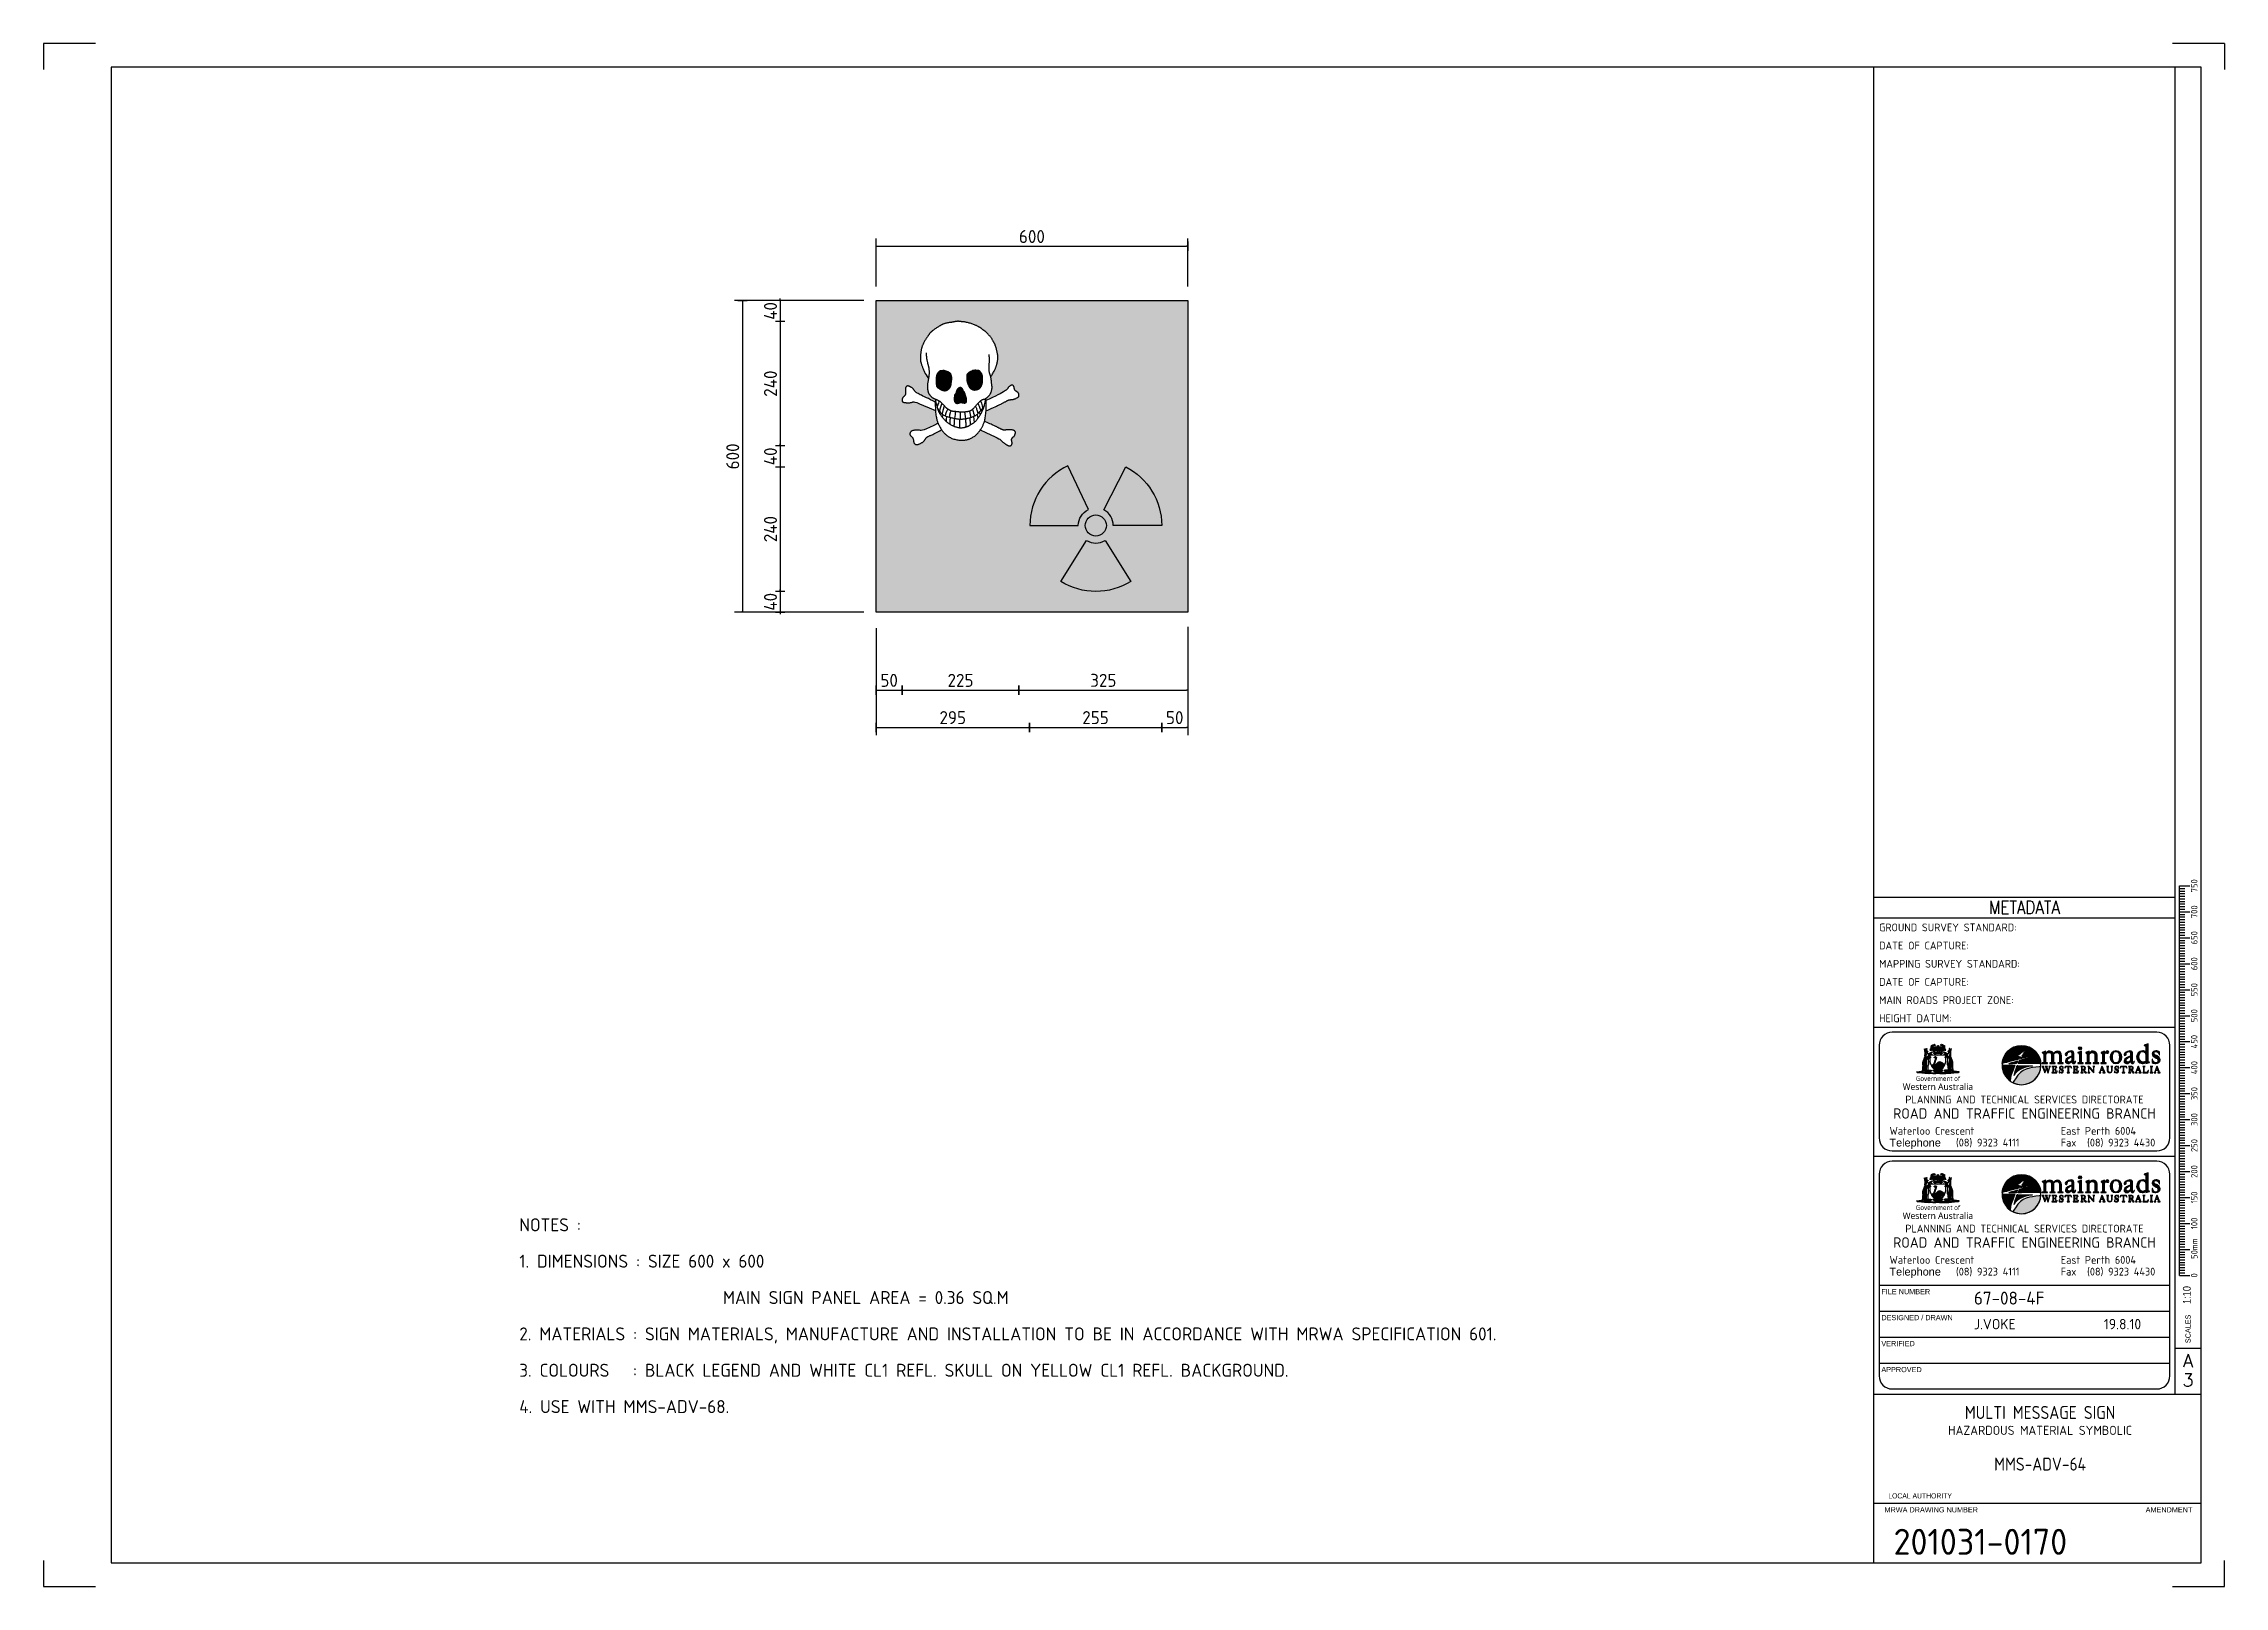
# Model space of a CAD drawing. Extents: x 0 to 420, y 0 to 297.
import ezdxf
from ezdxf.enums import TextEntityAlignment as Align

# ---------------------------------------------------------------- set-up
doc = ezdxf.new("R2010")
doc.units = 0
doc.layers.get('0').update_dxf_attribs({"linetype": 'CONTINUOUS'})
doc.layers.get('DEFPOINTS').update_dxf_attribs({"linetype": 'CONTINUOUS'})
for name, color, linetype in [('L18', 4, 'CONTINUOUS'), ('L25', 1, 'CONTINUOUS'), ('L35', 3, 'CONTINUOUS'), ('NOTES', 1, 'CONTINUOUS'), ('T25', 1, 'CONTINUOUS'), ('T35', 3, 'CONTINUOUS'), ('TBLK07', 4, 'CONTINUOUS'), ('TBLK18', 4, 'CONTINUOUS'), ('TBLK25', 1, 'CONTINUOUS'), ('TBLK35', 3, 'CONTINUOUS'), ('TBLK50', 7, 'CONTINUOUS')]:
    doc.layers.add(name, color=color, linetype=linetype)
doc.layers.add('YELLOW', color=7, linetype='CONTINUOUS', true_color=0xfedb00)
doc.styles.add('HELV', font='helvs.shx')
doc.styles.add('HELVL', font='HELVL.shx', dxfattribs={"height": 2.015})
doc.styles.add('ISO', font='iso3098b.shx')
doc.styles.add('logonorm', font='trebuc.ttf', dxfattribs={"width": 1.02, "height": 0.2})
doc.styles.add('ROMAND', font='romand')
doc.dimstyles.new('SIGNSDIM', dxfattribs={"dimtxt": 2.5, "dimasz": 0.2, "dimexe": 1.5, "dimexo": 2, "dimtad": 1, "dimdec": 4, "dimlfac": 10, "dimrnd": 1, "dimdsep": 46, "dimtxsty": 'ISO', "dimblk": 'SGNDIM', "dimcen": 2.5, "dimse2": 1, "dimadec": 0, "dimazin": 0, "dimtfac": 1, "dimtdec": 4, "dimtix": 1, "dimtmove": 0, "dimatfit": 3, "dimldrblk": 'SGNDIM', "dimfxl": 1, "dimtolj": 1, "dimtzin": 0, "dimarcsym": 0})

msp = doc.modelspace()

# ---------------------------------------------------------------- texts
at = {"layer": 'NOTES', "style": 'ISO'}
for s, p in [('NOTES :', (91.612597, 68.352431)), ('1. DIMENSIONS : SIZE 600 x 600', (91.612597, 61.352431)), ('0.36 SQ.M', (171.612597, 54.352431)), ('2. MATERIALS : SIGN MATERIALS, MANUFACTURE AND INSTALLATION TO BE IN ACCORDANCE WITH MRWA SPECIFICATION 601.', (91.612597, 47.352431)), ('3. COLOURS   : BLACK LEGEND AND WHITE CL1 REFL. SKULL ON YELLOW CL1 REFL. BACKGROUND.', (91.612597, 40.352431)), ('4. USE WITH MMS-ADV-68.', (91.612597, 33.352431))]:
    msp.add_text(s, height=2.5, dxfattribs=at).set_placement(p)
msp.add_text('MAIN SIGN PANEL AREA = ', height=2.5, dxfattribs=at).set_placement((171.612597, 54.352431), align=Align.RIGHT)

# ---------------------------------------------------------------- blocks, each defined once
blk = doc.blocks.new('SGNDIM')
for p, q in [((0, 0), (-1, 0)), ((0, 4.5), (0, -4.5))]:
    blk.add_line(p, q)
blk = doc.blocks.new('*D1')
at = {"layer": 'DEFPOINTS', "color": 0, "transparency": 16777216}
for p in [(159.95, 247.54), (134.59, 187.54), (159.95, 187.54)]:
    blk.add_point(p, dxfattribs=at)
at = {"layer": 'T25', "color": 0, "lineweight": -2, "transparency": 16777216}
for p, q in [((157.95, 247.54), (133.09, 247.54)), ((134.59, 247.34), (134.59, 187.74)), ((157.95, 187.54), (133.09, 187.54))]:
    blk.add_line(p, q, dxfattribs=at)
at = {"layer": 'T25', "color": 0, "lineweight": -2, "transparency": 16777216, "xscale": 0.2, "yscale": 0.2, "zscale": 0.2}
for p, rotation in [((134.59, 247.54), 90), ((134.59, 187.54), 270)]:
    blk.add_blockref('SGNDIM', p, dxfattribs=dict(at, rotation=rotation))
at = {"layer": 'T25', "color": 0, "transparency": 16777216, "insert": (132.72, 217.54), "char_height": 2.5, "attachment_point": 5, "rotation": 90, "style": 'ISO'}
blk.add_mtext('\\A1;600', dxfattribs=at)
blk = doc.blocks.new('*D2')
at = {"layer": 'DEFPOINTS', "color": 0, "transparency": 16777216}
for p in [(165.34, 190.84), (160.34, 176.78), (165.34, 172.54)]:
    blk.add_point(p, dxfattribs=at)
at = {"layer": 'T25', "color": 0, "lineweight": -2, "transparency": 16777216}
for p, q in [((160.34, 174.78), (160.34, 171.04)), ((160.54, 172.54), (165.14, 172.54))]:
    blk.add_line(p, q, dxfattribs=at)
at = {"layer": 'T25', "color": 0, "lineweight": -2, "transparency": 16777216, "xscale": 0.2, "yscale": 0.2, "zscale": 0.2, "rotation": 180}
blk.add_blockref('SGNDIM', (160.34, 172.54), dxfattribs=at)
at = {"layer": 'T25', "color": 0, "lineweight": -2, "transparency": 16777216, "xscale": 0.2, "yscale": 0.2, "zscale": 0.2}
blk.add_blockref('SGNDIM', (165.34, 172.54), dxfattribs=at)
at = {"layer": 'T25', "color": 0, "transparency": 16777216, "insert": (162.84, 174.42), "char_height": 2.5, "attachment_point": 5, "style": 'ISO'}
blk.add_mtext('\\A1;50', dxfattribs=at)
blk = doc.blocks.new('*D4')
at = {"layer": 'DEFPOINTS', "color": 0, "transparency": 16777216}
for p in [(187.85, 290.3), (220.34, 186.71), (220.34, 172.54)]:
    blk.add_point(p, dxfattribs=at)
at = {"layer": 'T25', "color": 0, "lineweight": -2, "transparency": 16777216}
for p, q in [((220.34, 184.71), (220.34, 171.04)), ((188.05, 172.54), (220.14, 172.54))]:
    blk.add_line(p, q, dxfattribs=at)
at = {"layer": 'T25', "color": 0, "lineweight": -2, "transparency": 16777216, "xscale": 0.2, "yscale": 0.2, "zscale": 0.2, "rotation": 180}
blk.add_blockref('SGNDIM', (187.85, 172.54), dxfattribs=at)
at = {"layer": 'T25', "color": 0, "lineweight": -2, "transparency": 16777216, "xscale": 0.2, "yscale": 0.2, "zscale": 0.2}
blk.add_blockref('SGNDIM', (220.34, 172.54), dxfattribs=at)
at = {"layer": 'T25', "color": 0, "transparency": 16777216, "insert": (204.09, 174.42), "char_height": 2.5, "attachment_point": 5, "style": 'ISO'}
blk.add_mtext('\\A1;325', dxfattribs=at)
blk = doc.blocks.new('*D5')
at = {"layer": 'DEFPOINTS', "color": 0, "transparency": 16777216}
for p in [(144.93, 247.54), (141.87, 243.54), (144.93, 243.54)]:
    blk.add_point(p, dxfattribs=at)
at = {"layer": 'T25', "color": 0, "lineweight": -2, "transparency": 16777216}
for p, q in [((141.87, 247.74), (141.87, 247.94)), ((142.93, 247.54), (140.37, 247.54)), ((141.87, 247.54), (141.87, 243.54)), ((141.87, 243.34), (141.87, 243.14))]:
    blk.add_line(p, q, dxfattribs=at)
at = {"layer": 'T25', "color": 0, "lineweight": -2, "transparency": 16777216, "xscale": 0.2, "yscale": 0.2, "zscale": 0.2}
for p, rotation in [((141.87, 247.54), 270), ((141.87, 243.54), 90)]:
    blk.add_blockref('SGNDIM', p, dxfattribs=dict(at, rotation=rotation))
at = {"layer": 'T25', "color": 0, "transparency": 16777216, "insert": (139.99, 245.54), "char_height": 2.5, "attachment_point": 5, "rotation": 90, "style": 'ISO'}
blk.add_mtext('\\A1;40', dxfattribs=at)
blk = doc.blocks.new('*D6')
at = {"layer": 'DEFPOINTS', "color": 0, "transparency": 16777216}
for p in [(178.81, 243.54), (141.87, 219.54), (178.81, 219.54)]:
    blk.add_point(p, dxfattribs=at)
at = {"layer": 'T25', "color": 0, "lineweight": -2, "transparency": 16777216}
blk.add_line((141.87, 243.34), (141.87, 219.74), dxfattribs=at)
at = {"layer": 'T25', "color": 0, "lineweight": -2, "transparency": 16777216, "xscale": 0.2, "yscale": 0.2, "zscale": 0.2}
for p, rotation in [((141.87, 243.54), 90), ((141.87, 219.54), 270)]:
    blk.add_blockref('SGNDIM', p, dxfattribs=dict(at, rotation=rotation))
at = {"layer": 'T25', "color": 0, "transparency": 16777216, "insert": (139.99, 231.54), "char_height": 2.5, "attachment_point": 5, "rotation": 90, "style": 'ISO'}
blk.add_mtext('\\A1;240', dxfattribs=at)
blk = doc.blocks.new('*D7')
at = {"layer": 'DEFPOINTS', "color": 0, "transparency": 16777216}
for p in [(144.93, 191.54), (141.87, 187.54), (144.93, 187.54)]:
    blk.add_point(p, dxfattribs=at)
at = {"layer": 'T25', "color": 0, "lineweight": -2, "transparency": 16777216}
for p, q in [((141.87, 191.74), (141.87, 191.94)), ((141.87, 191.54), (141.87, 187.54)), ((142.93, 187.54), (140.37, 187.54)), ((141.87, 187.34), (141.87, 187.14))]:
    blk.add_line(p, q, dxfattribs=at)
at = {"layer": 'T25', "color": 0, "lineweight": -2, "transparency": 16777216, "xscale": 0.2, "yscale": 0.2, "zscale": 0.2}
for p, rotation in [((141.87, 191.54), 270), ((141.87, 187.54), 90)]:
    blk.add_blockref('SGNDIM', p, dxfattribs=dict(at, rotation=rotation))
at = {"layer": 'T25', "color": 0, "transparency": 16777216, "insert": (139.99, 189.54), "char_height": 2.5, "attachment_point": 5, "rotation": 90, "style": 'ISO'}
blk.add_mtext('\\A1;40', dxfattribs=at)
blk = doc.blocks.new('*D8')
at = {"layer": 'DEFPOINTS', "color": 0, "transparency": 16777216}
for p in [(220.34, 257.99), (160.34, 248.24), (220.34, 248.24)]:
    blk.add_point(p, dxfattribs=at)
at = {"layer": 'T25', "color": 0, "lineweight": -2, "transparency": 16777216}
for p, q in [((160.34, 250.24), (160.34, 259.49)), ((160.54, 257.99), (220.14, 257.99)), ((220.34, 250.24), (220.34, 259.49))]:
    blk.add_line(p, q, dxfattribs=at)
at = {"layer": 'T25', "color": 0, "lineweight": -2, "transparency": 16777216, "xscale": 0.2, "yscale": 0.2, "zscale": 0.2, "rotation": 180}
blk.add_blockref('SGNDIM', (160.34, 257.99), dxfattribs=at)
at = {"layer": 'T25', "color": 0, "lineweight": -2, "transparency": 16777216, "xscale": 0.2, "yscale": 0.2, "zscale": 0.2}
blk.add_blockref('SGNDIM', (220.34, 257.99), dxfattribs=at)
at = {"layer": 'T25', "color": 0, "transparency": 16777216, "insert": (190.34, 259.86), "char_height": 2.5, "attachment_point": 5, "style": 'ISO'}
blk.add_mtext('\\A1;600', dxfattribs=at)
blk = doc.blocks.new('A3BBLK')
at = {"layer": 'TBLK25'}
for p, q in [((10, 297), (0, 297)), ((0, 297), (0, 292)), ((420, 297), (410, 297)), ((420, 297), (420, 292)), ((0, 5), (0, 0)), ((420, 0), (420, 5)), ((0, 0), (10, 0)), ((410, 0), (420, 0))]:
    blk.add_line(p, q, dxfattribs=at)
at = {"layer": 'TBLK50'}
for p, q in [((415.5, 292.5), (13, 292.5)), ((13, 292.5), (13, 4.5)), ((352.5, 4.5), (352.5, 292.5)), ((415.5, 4.5), (415.5, 292.5)), ((13, 4.5), (415.5, 4.5))]:
    blk.add_line(p, q, dxfattribs=at)
blk = doc.blocks.new('MR logo')
at = {"layer": 'TBLK18'}
h = blk.add_hatch(color=256, dxfattribs=at)
edge = h.paths.add_edge_path()
edge.add_spline(control_points=[(0, -6.23), (-0.73, -5.99), (-1.5, -5.86), (-2.31, -5.86), (-2.31, -5.86), (-6.25, -5.86), (-9.48, -8.89), (-9.79, -12.74), (-9.79, -12.74), (-9.75, -12.71), (-9.7, -12.69), (-9.65, -12.67), (-9.65, -12.67), (-9.26, -12.56), (-5.85, -11.67), (-3.32, -11.01), (-3.32, -11.01), (-3.32, -11.01), (-3.32, -11.01), (-3.32, -11.01), (-3.32, -11.01), (-3.32, -11.01), (-3.31, -11.01), (-3.31, -11.01), (-3.31, -11.01), (-3.13, -10.71), (-2.94, -10.4), (-2.74, -10.09), (-2.74, -10.09), (-2.74, -10.09), (-2.74, -10.09), (-2.74, -10.09), (-2.74, -10.09), (-2.74, -10.09), (-2.74, -10.08), (-2.74, -10.08), (-2.74, -10.08), (-3.11, -10.04), (-3.47, -9.99), (-3.74, -9.94), (-3.74, -9.94), (-4.49, -9.8), (-1.74, -8.48), (-0.5, -6.89), (-0.5, -6.89), (-0.33, -6.7), (-0.26, -6.56), (0, -6.23)], knot_values=[0, 0, 0, 0, 0.083333, 0.083333, 0.083333, 0.083333, 0.166667, 0.166667, 0.166667, 0.166667, 0.25, 0.25, 0.25, 0.25, 0.333333, 0.333333, 0.333333, 0.333333, 0.416667, 0.416667, 0.416667, 0.416667, 0.5, 0.5, 0.5, 0.5, 0.583333, 0.583333, 0.583333, 0.583333, 0.666667, 0.666667, 0.666667, 0.666667, 0.75, 0.75, 0.75, 0.75, 0.833333, 0.833333, 0.833333, 0.833333, 0.916667, 0.916667, 0.916667, 0.916667, 1, 1, 1, 1], degree=3, periodic=0)
h = blk.add_hatch(color=256, dxfattribs=at)
edge = h.paths.add_edge_path()
edge.add_spline(control_points=[(5.17, -12.87), (4.97, -9.81), (2.93, -7.24), (0.15, -6.27), (0.15, -6.27), (-0.72, -7.58), (-1.46, -8.75), (-2.1, -9.85), (-2.1, -9.85), (-2.1, -9.85), (-2.1, -9.85), (-2.1, -9.85), (-2.1, -9.85), (-2.1, -9.85), (-2.1, -9.85), (-2.1, -9.85), (-2.1, -9.85), (-1.46, -9.9), (-0.73, -9.97), (-0.29, -10.01), (-0.29, -10.01), (0.34, -10.07), (0.72, -10.24), (0, -10.47), (0, -10.47), (-0.6, -10.65), (-1.74, -11.01), (-2.95, -11.38), (-2.95, -11.38), (-2.93, -11.35), (-3.39, -12.25), (-3.62, -12.76), (-3.62, -12.76), (-3.62, -12.76), (-3.32, -12.76), (-3.32, -12.76), (-3.32, -12.76), (-3.32, -12.76), (-3.32, -12.76), (-3.32, -12.76), (-3.32, -12.76), (-0.78, -12.75), (1.84, -12.74), (4.53, -12.74), (4.53, -12.74), (4.81, -12.74), (5.03, -12.79), (5.17, -12.87)], knot_values=[0, 0, 0, 0, 0.083333, 0.083333, 0.083333, 0.083333, 0.166667, 0.166667, 0.166667, 0.166667, 0.25, 0.25, 0.25, 0.25, 0.333333, 0.333333, 0.333333, 0.333333, 0.416667, 0.416667, 0.416667, 0.416667, 0.5, 0.5, 0.5, 0.5, 0.583333, 0.583333, 0.583333, 0.583333, 0.666667, 0.666667, 0.666667, 0.666667, 0.75, 0.75, 0.75, 0.75, 0.833333, 0.833333, 0.833333, 0.833333, 0.916667, 0.916667, 0.916667, 0.916667, 1, 1, 1, 1], degree=3, periodic=0)
h = blk.add_hatch(color=256, dxfattribs=at)
edge = h.paths.add_edge_path()
edge.add_spline(control_points=[(5.62, -12.7), (5.62, -12.7), (5.62, -12.5), (5.62, -12.5), (5.62, -12.5), (6.08, -12.47), (6.22, -12.47), (6.22, -11.91), (6.22, -11.91), (6.22, -11.91), (6.22, -9.16), (6.22, -9.16), (6.22, -9.16), (6.22, -8.8), (6, -8.68), (5.69, -8.54), (5.69, -8.54), (5.69, -8.54), (5.69, -8.45), (5.69, -8.45), (5.69, -8.45), (6.19, -8.36), (6.6, -8.12), (7.04, -7.95), (7.04, -7.95), (7.04, -7.95), (7.04, -8.82), (7.04, -8.82), (7.04, -8.82), (7.51, -8.3), (7.89, -7.95), (8.62, -7.95), (8.62, -7.95), (9.26, -7.95), (9.71, -8.33), (9.98, -8.89), (9.98, -8.89), (10.4, -8.4), (10.87, -7.95), (11.54, -7.95), (11.54, -7.95), (12.51, -7.95), (13.11, -8.91), (13.11, -9.67), (13.11, -9.67), (13.11, -9.67), (13.11, -11.91), (13.11, -11.91), (13.11, -11.91), (13.09, -12.47), (13.14, -12.47), (13.75, -12.5), (13.75, -12.5), (13.75, -12.5), (13.75, -12.7), (13.75, -12.7), (13.75, -12.7), (13.75, -12.7), (11.66, -12.7), (11.66, -12.7), (11.66, -12.7), (11.66, -12.7), (11.66, -12.5), (11.66, -12.5), (11.66, -12.5), (12.19, -12.47), (12.27, -12.47), (12.27, -11.91), (12.27, -11.91), (12.27, -11.91), (12.27, -9.63), (12.27, -9.63), (12.27, -9.63), (12.27, -8.91), (11.91, -8.42), (11.16, -8.42), (11.16, -8.42), (10.68, -8.42), (10.09, -8.86), (10.09, -9.36), (10.09, -9.36), (10.09, -9.36), (10.09, -11.91), (10.09, -11.91), (10.09, -11.91), (10.09, -12.47), (10.29, -12.47), (10.68, -12.5), (10.68, -12.5), (10.68, -12.5), (10.68, -12.7), (10.68, -12.7), (10.68, -12.7), (10.68, -12.7), (8.64, -12.7), (8.64, -12.7), (8.64, -12.7), (8.64, -12.7), (8.64, -12.5), (8.64, -12.5), (8.64, -12.5), (9.2, -12.47), (9.24, -12.45), (9.24, -11.89), (9.24, -11.89), (9.24, -11.89), (9.24, -9.57), (9.24, -9.57), (9.24, -9.57), (9.24, -8.88), (9, -8.42), (8.22, -8.42), (8.22, -8.42), (7.46, -8.42), (7.07, -9.06), (7.07, -9.26), (7.07, -9.26), (7.07, -9.26), (7.07, -11.91), (7.07, -11.91), (7.07, -11.91), (7.07, -12.47), (7.27, -12.47), (7.63, -12.5), (7.63, -12.5), (7.63, -12.5), (7.63, -12.7), (7.63, -12.7), (7.63, -12.7), (7.63, -12.7), (5.62, -12.7), (5.62, -12.7)], knot_values=[0, 0, 0, 0, 0.030303, 0.030303, 0.030303, 0.030303, 0.060606, 0.060606, 0.060606, 0.060606, 0.090909, 0.090909, 0.090909, 0.090909, 0.121212, 0.121212, 0.121212, 0.121212, 0.151515, 0.151515, 0.151515, 0.151515, 0.181818, 0.181818, 0.181818, 0.181818, 0.212121, 0.212121, 0.212121, 0.212121, 0.242424, 0.242424, 0.242424, 0.242424, 0.272727, 0.272727, 0.272727, 0.272727, 0.30303, 0.30303, 0.30303, 0.30303, 0.333333, 0.333333, 0.333333, 0.333333, 0.363636, 0.363636, 0.363636, 0.363636, 0.393939, 0.393939, 0.393939, 0.393939, 0.424242, 0.424242, 0.424242, 0.424242, 0.454545, 0.454545, 0.454545, 0.454545, 0.484848, 0.484848, 0.484848, 0.484848, 0.515152, 0.515152, 0.515152, 0.515152, 0.545455, 0.545455, 0.545455, 0.545455, 0.575758, 0.575758, 0.575758, 0.575758, 0.606061, 0.606061, 0.606061, 0.606061, 0.636364, 0.636364, 0.636364, 0.636364, 0.666667, 0.666667, 0.666667, 0.666667, 0.69697, 0.69697, 0.69697, 0.69697, 0.727273, 0.727273, 0.727273, 0.727273, 0.757576, 0.757576, 0.757576, 0.757576, 0.787879, 0.787879, 0.787879, 0.787879, 0.818182, 0.818182, 0.818182, 0.818182, 0.848485, 0.848485, 0.848485, 0.848485, 0.878788, 0.878788, 0.878788, 0.878788, 0.909091, 0.909091, 0.909091, 0.909091, 0.939394, 0.939394, 0.939394, 0.939394, 0.969697, 0.969697, 0.969697, 0.969697, 1, 1, 1, 1], degree=3, periodic=0)
h = blk.add_hatch(color=256, dxfattribs=at)
edge = h.paths.add_edge_path()
edge.add_spline(control_points=[(17.02, -8.7), (17.02, -8.27), (16.75, -8.14), (16.35, -8.14), (16.35, -8.14), (15.97, -8.14), (15.41, -8.38), (15.41, -8.66), (15.41, -8.66), (15.41, -8.72), (15.42, -8.79), (15.42, -8.89), (15.42, -8.89), (15.42, -9.3), (15.33, -9.59), (14.87, -9.59), (14.87, -9.59), (14.68, -9.59), (14.55, -9.4), (14.55, -9.23), (14.55, -9.23), (14.55, -8.99), (14.71, -8.77), (14.93, -8.57), (14.93, -8.57), (15.42, -8.16), (16.19, -7.83), (16.82, -7.83), (16.82, -7.83), (17.48, -7.83), (17.83, -8.23), (17.83, -8.87), (17.83, -8.87), (17.83, -8.87), (17.83, -11.74), (17.83, -11.74), (17.83, -11.74), (17.83, -11.92), (17.83, -12.25), (18.07, -12.25), (18.07, -12.25), (18.25, -12.25), (18.34, -12.02), (18.37, -11.89), (18.37, -11.89), (18.37, -11.89), (18.55, -11.89), (18.55, -11.89), (18.55, -11.89), (18.49, -12.4), (18.28, -12.7), (17.76, -12.7), (17.76, -12.7), (17.37, -12.7), (17.03, -12.33), (17.02, -11.96), (17.02, -11.96), (16.52, -12.33), (16.18, -12.7), (15.51, -12.7), (15.51, -12.7), (15.02, -12.7), (14.56, -12.3), (14.56, -11.79), (14.56, -11.79), (14.56, -10.61), (16.15, -10.24), (17.02, -9.87), (17.02, -9.87), (17.02, -9.87), (17.02, -8.7), (17.02, -8.7)], knot_values=[0, 0, 0, 0, 0.055556, 0.055556, 0.055556, 0.055556, 0.111111, 0.111111, 0.111111, 0.111111, 0.166667, 0.166667, 0.166667, 0.166667, 0.222222, 0.222222, 0.222222, 0.222222, 0.277778, 0.277778, 0.277778, 0.277778, 0.333333, 0.333333, 0.333333, 0.333333, 0.388889, 0.388889, 0.388889, 0.388889, 0.444444, 0.444444, 0.444444, 0.444444, 0.5, 0.5, 0.5, 0.5, 0.555556, 0.555556, 0.555556, 0.555556, 0.611111, 0.611111, 0.611111, 0.611111, 0.666667, 0.666667, 0.666667, 0.666667, 0.722222, 0.722222, 0.722222, 0.722222, 0.777778, 0.777778, 0.777778, 0.777778, 0.833333, 0.833333, 0.833333, 0.833333, 0.888889, 0.888889, 0.888889, 0.888889, 0.944444, 0.944444, 0.944444, 0.944444, 1, 1, 1, 1], degree=3, periodic=0)
edge = h.paths.add_edge_path(flags=16)
edge.add_spline(control_points=[(17.02, -10.11), (16.53, -10.32), (15.29, -10.67), (15.29, -11.34), (15.29, -11.34), (15.29, -11.78), (15.61, -12.14), (16.06, -12.14), (16.06, -12.14), (16.47, -12.14), (16.7, -11.96), (17.02, -11.72), (17.02, -11.72), (17.02, -11.72), (17.02, -10.11), (17.02, -10.11)], knot_values=[0, 0, 0, 0, 0.25, 0.25, 0.25, 0.25, 0.5, 0.5, 0.5, 0.5, 0.75, 0.75, 0.75, 0.75, 1, 1, 1, 1], degree=3, periodic=0)
h = blk.add_hatch(color=256, dxfattribs=at)
edge = h.paths.add_edge_path()
edge.add_spline(control_points=[(19.33, -12.7), (19.33, -12.7), (19.33, -12.5), (19.33, -12.5), (19.33, -12.5), (19.81, -12.47), (19.95, -12.47), (19.95, -11.91), (19.95, -11.91), (19.95, -11.91), (19.95, -9.33), (19.95, -9.33), (19.95, -9.33), (19.95, -9.11), (19.95, -8.8), (19.76, -8.68), (19.76, -8.68), (19.62, -8.6), (19.53, -8.59), (19.37, -8.57), (19.37, -8.57), (19.37, -8.57), (19.37, -8.47), (19.37, -8.47), (19.37, -8.47), (19.83, -8.27), (20.32, -8.08), (20.8, -7.89), (20.8, -7.89), (20.8, -7.89), (20.8, -11.91), (20.8, -11.91), (20.8, -11.91), (20.8, -12.47), (20.94, -12.47), (21.39, -12.5), (21.39, -12.5), (21.39, -12.5), (21.39, -12.7), (21.39, -12.7), (21.39, -12.7), (21.39, -12.7), (19.33, -12.7), (19.33, -12.7)], knot_values=[0, 0, 0, 0, 0.090909, 0.090909, 0.090909, 0.090909, 0.181818, 0.181818, 0.181818, 0.181818, 0.272727, 0.272727, 0.272727, 0.272727, 0.363636, 0.363636, 0.363636, 0.363636, 0.454545, 0.454545, 0.454545, 0.454545, 0.545455, 0.545455, 0.545455, 0.545455, 0.636364, 0.636364, 0.636364, 0.636364, 0.727273, 0.727273, 0.727273, 0.727273, 0.818182, 0.818182, 0.818182, 0.818182, 0.909091, 0.909091, 0.909091, 0.909091, 1, 1, 1, 1], degree=3, periodic=0)
h = blk.add_hatch(color=256, dxfattribs=at)
edge = h.paths.add_edge_path()
edge.add_spline(control_points=[(19.69, -6.85), (19.69, -7.16), (19.95, -7.42), (20.26, -7.42), (20.26, -7.42), (20.58, -7.42), (20.83, -7.16), (20.83, -6.85), (20.83, -6.85), (20.83, -6.53), (20.58, -6.28), (20.26, -6.28), (20.26, -6.28), (19.95, -6.28), (19.69, -6.53), (19.69, -6.85)], knot_values=[0, 0, 0, 0, 0.25, 0.25, 0.25, 0.25, 0.5, 0.5, 0.5, 0.5, 0.75, 0.75, 0.75, 0.75, 1, 1, 1, 1], degree=3, periodic=0)
h = blk.add_hatch(color=256, dxfattribs=at)
edge = h.paths.add_edge_path()
edge.add_spline(control_points=[(22.29, -12.7), (22.29, -12.7), (22.29, -12.5), (22.29, -12.5), (22.29, -12.5), (22.77, -12.47), (22.91, -12.47), (22.91, -11.91), (22.91, -11.91), (22.91, -11.91), (22.91, -9.24), (22.91, -9.24), (22.91, -9.24), (22.91, -8.84), (22.76, -8.68), (22.39, -8.57), (22.39, -8.57), (22.39, -8.57), (22.39, -8.45), (22.39, -8.45), (22.39, -8.45), (22.87, -8.31), (23.3, -8.12), (23.76, -7.95), (23.76, -7.95), (23.76, -7.95), (23.76, -8.77), (23.76, -8.77), (23.76, -8.77), (24.2, -8.31), (24.54, -7.95), (25.22, -7.95), (25.22, -7.95), (25.99, -7.95), (26.78, -8.56), (26.78, -9.36), (26.78, -9.36), (26.78, -9.36), (26.78, -11.91), (26.78, -11.91), (26.78, -11.91), (26.78, -12.47), (27.07, -12.47), (27.44, -12.5), (27.44, -12.5), (27.44, -12.5), (27.44, -12.7), (27.44, -12.7), (27.44, -12.7), (27.44, -12.7), (25.31, -12.7), (25.31, -12.7), (25.31, -12.7), (25.31, -12.7), (25.31, -12.5), (25.31, -12.5), (25.31, -12.5), (25.8, -12.47), (25.93, -12.47), (25.93, -11.91), (25.93, -11.91), (25.93, -11.91), (25.93, -9.55), (25.93, -9.55), (25.93, -9.55), (25.93, -8.87), (25.56, -8.42), (24.87, -8.42), (24.87, -8.42), (24.4, -8.42), (23.76, -8.87), (23.76, -9.36), (23.76, -9.36), (23.76, -9.36), (23.76, -11.91), (23.76, -11.91), (23.76, -11.91), (23.76, -12.47), (23.9, -12.47), (24.36, -12.5), (24.36, -12.5), (24.36, -12.5), (24.36, -12.7), (24.36, -12.7), (24.36, -12.7), (24.36, -12.7), (22.29, -12.7), (22.29, -12.7)], knot_values=[0, 0, 0, 0, 0.045455, 0.045455, 0.045455, 0.045455, 0.090909, 0.090909, 0.090909, 0.090909, 0.136364, 0.136364, 0.136364, 0.136364, 0.181818, 0.181818, 0.181818, 0.181818, 0.227273, 0.227273, 0.227273, 0.227273, 0.272727, 0.272727, 0.272727, 0.272727, 0.318182, 0.318182, 0.318182, 0.318182, 0.363636, 0.363636, 0.363636, 0.363636, 0.409091, 0.409091, 0.409091, 0.409091, 0.454545, 0.454545, 0.454545, 0.454545, 0.5, 0.5, 0.5, 0.5, 0.545455, 0.545455, 0.545455, 0.545455, 0.590909, 0.590909, 0.590909, 0.590909, 0.636364, 0.636364, 0.636364, 0.636364, 0.681818, 0.681818, 0.681818, 0.681818, 0.727273, 0.727273, 0.727273, 0.727273, 0.772727, 0.772727, 0.772727, 0.772727, 0.818182, 0.818182, 0.818182, 0.818182, 0.863636, 0.863636, 0.863636, 0.863636, 0.909091, 0.909091, 0.909091, 0.909091, 0.954545, 0.954545, 0.954545, 0.954545, 1, 1, 1, 1], degree=3, periodic=0)
h = blk.add_hatch(color=256, dxfattribs=at)
edge = h.paths.add_edge_path()
edge.add_spline(control_points=[(28.2, -12.7), (28.2, -12.7), (28.2, -12.5), (28.2, -12.5), (28.2, -12.5), (28.67, -12.47), (28.81, -12.47), (28.81, -11.91), (28.81, -11.91), (28.81, -11.91), (28.81, -9.19), (28.81, -9.19), (28.81, -9.19), (28.81, -8.77), (28.69, -8.75), (28.32, -8.57), (28.32, -8.57), (28.32, -8.57), (28.32, -8.47), (28.32, -8.47), (28.32, -8.47), (28.76, -8.31), (29.19, -8.09), (29.63, -7.92), (29.63, -7.92), (29.63, -7.92), (29.63, -8.69), (29.63, -8.69), (29.63, -8.69), (29.9, -8.38), (30.24, -7.87), (30.71, -7.87), (30.71, -7.87), (31.02, -7.87), (31.27, -8.04), (31.27, -8.36), (31.27, -8.36), (31.27, -8.6), (31.09, -8.77), (30.87, -8.77), (30.87, -8.77), (30.7, -8.77), (30.51, -8.59), (30.24, -8.59), (30.24, -8.59), (30.05, -8.59), (29.66, -8.89), (29.66, -9.06), (29.66, -9.06), (29.66, -9.06), (29.66, -11.91), (29.66, -11.91), (29.66, -11.91), (29.66, -12.47), (29.8, -12.47), (30.34, -12.5), (30.34, -12.5), (30.34, -12.5), (30.34, -12.7), (30.34, -12.7), (30.34, -12.7), (30.34, -12.7), (28.2, -12.7), (28.2, -12.7)], knot_values=[0, 0, 0, 0, 0.0625, 0.0625, 0.0625, 0.0625, 0.125, 0.125, 0.125, 0.125, 0.1875, 0.1875, 0.1875, 0.1875, 0.25, 0.25, 0.25, 0.25, 0.3125, 0.3125, 0.3125, 0.3125, 0.375, 0.375, 0.375, 0.375, 0.4375, 0.4375, 0.4375, 0.4375, 0.5, 0.5, 0.5, 0.5, 0.5625, 0.5625, 0.5625, 0.5625, 0.625, 0.625, 0.625, 0.625, 0.6875, 0.6875, 0.6875, 0.6875, 0.75, 0.75, 0.75, 0.75, 0.8125, 0.8125, 0.8125, 0.8125, 0.875, 0.875, 0.875, 0.875, 0.9375, 0.9375, 0.9375, 0.9375, 1, 1, 1, 1], degree=3, periodic=0)
h = blk.add_hatch(color=256, dxfattribs=at)
edge = h.paths.add_edge_path(flags=16)
edge.add_spline(control_points=[(34.06, -8.04), (33.07, -8.04), (32.7, -9.17), (32.7, -10.26), (32.7, -10.26), (32.7, -11.36), (33.07, -12.5), (34.06, -12.5), (34.06, -12.5), (35.06, -12.5), (35.42, -11.36), (35.42, -10.26), (35.42, -10.26), (35.42, -9.17), (35.06, -8.04), (34.06, -8.04)], knot_values=[0, 0, 0, 0, 0.25, 0.25, 0.25, 0.25, 0.5, 0.5, 0.5, 0.5, 0.75, 0.75, 0.75, 0.75, 1, 1, 1, 1], degree=3, periodic=0)
edge = h.paths.add_edge_path()
edge.add_spline(control_points=[(34.06, -12.7), (32.69, -12.7), (31.79, -11.62), (31.79, -10.26), (31.79, -10.26), (31.79, -8.91), (32.69, -7.83), (34.06, -7.83), (34.06, -7.83), (35.43, -7.83), (36.34, -8.91), (36.34, -10.26), (36.34, -10.26), (36.34, -11.62), (35.43, -12.7), (34.06, -12.7)], knot_values=[0, 0, 0, 0, 0.25, 0.25, 0.25, 0.25, 0.5, 0.5, 0.5, 0.5, 0.75, 0.75, 0.75, 0.75, 1, 1, 1, 1], degree=3, periodic=0)
h = blk.add_hatch(color=256, dxfattribs=at)
edge = h.paths.add_edge_path(flags=16)
edge.add_spline(control_points=[(39.64, -10.11), (39.17, -10.32), (37.92, -10.67), (37.92, -11.34), (37.92, -11.34), (37.92, -11.78), (38.24, -12.14), (38.7, -12.14), (38.7, -12.14), (39.1, -12.14), (39.34, -11.96), (39.64, -11.72), (39.64, -11.72), (39.64, -11.72), (39.64, -10.11), (39.64, -10.11)], knot_values=[0, 0, 0, 0, 0.25, 0.25, 0.25, 0.25, 0.5, 0.5, 0.5, 0.5, 0.75, 0.75, 0.75, 0.75, 1, 1, 1, 1], degree=3, periodic=0)
edge = h.paths.add_edge_path()
edge.add_spline(control_points=[(39.64, -8.7), (39.64, -8.27), (39.38, -8.14), (38.98, -8.14), (38.98, -8.14), (38.59, -8.14), (38.04, -8.38), (38.04, -8.66), (38.04, -8.66), (38.04, -8.72), (38.05, -8.79), (38.05, -8.89), (38.05, -8.89), (38.05, -9.3), (37.97, -9.59), (37.5, -9.59), (37.5, -9.59), (37.31, -9.59), (37.18, -9.4), (37.18, -9.23), (37.18, -9.23), (37.18, -8.99), (37.34, -8.77), (37.57, -8.57), (37.57, -8.57), (38.05, -8.16), (38.82, -7.83), (39.46, -7.83), (39.46, -7.83), (40.11, -7.83), (40.46, -8.23), (40.46, -8.87), (40.46, -8.87), (40.46, -8.87), (40.46, -11.74), (40.46, -11.74), (40.46, -11.74), (40.46, -11.92), (40.46, -12.25), (40.71, -12.25), (40.71, -12.25), (40.88, -12.25), (40.98, -12.02), (41.01, -11.89), (41.01, -11.89), (41.01, -11.89), (41.18, -11.89), (41.18, -11.89), (41.18, -11.89), (41.13, -12.4), (40.92, -12.7), (40.4, -12.7), (40.4, -12.7), (40, -12.7), (39.67, -12.33), (39.66, -11.96), (39.66, -11.96), (39.15, -12.33), (38.81, -12.7), (38.15, -12.7), (38.15, -12.7), (37.65, -12.7), (37.19, -12.3), (37.19, -11.79), (37.19, -11.79), (37.19, -10.61), (38.78, -10.24), (39.64, -9.87), (39.64, -9.87), (39.64, -9.87), (39.64, -8.7), (39.64, -8.7)], knot_values=[0, 0, 0, 0, 0.055556, 0.055556, 0.055556, 0.055556, 0.111111, 0.111111, 0.111111, 0.111111, 0.166667, 0.166667, 0.166667, 0.166667, 0.222222, 0.222222, 0.222222, 0.222222, 0.277778, 0.277778, 0.277778, 0.277778, 0.333333, 0.333333, 0.333333, 0.333333, 0.388889, 0.388889, 0.388889, 0.388889, 0.444444, 0.444444, 0.444444, 0.444444, 0.5, 0.5, 0.5, 0.5, 0.555556, 0.555556, 0.555556, 0.555556, 0.611111, 0.611111, 0.611111, 0.611111, 0.666667, 0.666667, 0.666667, 0.666667, 0.722222, 0.722222, 0.722222, 0.722222, 0.777778, 0.777778, 0.777778, 0.777778, 0.833333, 0.833333, 0.833333, 0.833333, 0.888889, 0.888889, 0.888889, 0.888889, 0.944444, 0.944444, 0.944444, 0.944444, 1, 1, 1, 1], degree=3, periodic=0)
h = blk.add_hatch(color=256, dxfattribs=at)
edge = h.paths.add_edge_path(flags=16)
edge.add_spline(control_points=[(45.62, -9.56), (45.62, -8.21), (44.68, -8.03), (44.35, -8.03), (44.35, -8.03), (43.23, -8.03), (42.92, -9.19), (42.92, -10.1), (42.92, -10.1), (42.92, -11.92), (44.01, -12.25), (44.47, -12.25), (44.47, -12.25), (44.93, -12.25), (45.32, -12.02), (45.62, -11.7), (45.62, -11.7), (45.62, -11.7), (45.62, -9.56), (45.62, -9.56)], knot_values=[0, 0, 0, 0, 0.2, 0.2, 0.2, 0.2, 0.4, 0.4, 0.4, 0.4, 0.6, 0.6, 0.6, 0.6, 0.8, 0.8, 0.8, 0.8, 1, 1, 1, 1], degree=3, periodic=0)
edge = h.paths.add_edge_path()
edge.add_spline(control_points=[(45.6, -6.47), (45.6, -6.23), (45.61, -5.97), (45.33, -5.85), (45.33, -5.85), (45.19, -5.79), (45.08, -5.77), (44.93, -5.77), (44.93, -5.77), (44.93, -5.77), (44.93, -5.68), (44.93, -5.68), (44.93, -5.68), (45.45, -5.5), (45.93, -5.26), (46.44, -5.09), (46.44, -5.09), (46.44, -5.09), (46.44, -12.04), (46.44, -12.04), (46.44, -12.04), (46.44, -12.04), (47, -12.21), (47, -12.21), (47, -12.21), (47, -12.21), (47, -12.29), (47, -12.29), (47, -12.29), (47, -12.29), (45.6, -12.7), (45.6, -12.7), (45.6, -12.7), (45.6, -12.7), (45.6, -11.96), (45.6, -11.96), (45.6, -11.96), (45.6, -11.96), (45.58, -11.96), (45.58, -11.96), (45.58, -11.96), (45.21, -12.44), (44.72, -12.7), (44.1, -12.7), (44.1, -12.7), (42.77, -12.7), (42.03, -11.55), (42.03, -10.32), (42.03, -10.32), (42.03, -8.89), (42.88, -7.83), (44.36, -7.83), (44.36, -7.83), (44.78, -7.83), (45.2, -7.97), (45.6, -8.16), (45.6, -8.16), (45.6, -8.16), (45.6, -6.47), (45.6, -6.47)], knot_values=[0, 0, 0, 0, 0.066667, 0.066667, 0.066667, 0.066667, 0.133333, 0.133333, 0.133333, 0.133333, 0.2, 0.2, 0.2, 0.2, 0.266667, 0.266667, 0.266667, 0.266667, 0.333333, 0.333333, 0.333333, 0.333333, 0.4, 0.4, 0.4, 0.4, 0.466667, 0.466667, 0.466667, 0.466667, 0.533333, 0.533333, 0.533333, 0.533333, 0.6, 0.6, 0.6, 0.6, 0.666667, 0.666667, 0.666667, 0.666667, 0.733333, 0.733333, 0.733333, 0.733333, 0.8, 0.8, 0.8, 0.8, 0.866667, 0.866667, 0.866667, 0.866667, 0.933333, 0.933333, 0.933333, 0.933333, 1, 1, 1, 1], degree=3, periodic=0)
h = blk.add_hatch(color=256, dxfattribs=at)
edge = h.paths.add_edge_path()
edge.add_spline(control_points=[(48, -11.09), (48, -11.09), (48.13, -11.09), (48.13, -11.09), (48.13, -11.09), (48.32, -11.72), (48.54, -12.5), (49.35, -12.5), (49.35, -12.5), (49.97, -12.5), (50.29, -12.14), (50.29, -11.53), (50.29, -11.53), (50.29, -10.87), (49.62, -10.67), (49.14, -10.4), (49.14, -10.4), (48.54, -10.05), (48.01, -9.79), (48.01, -9.04), (48.01, -9.04), (48.01, -8.24), (48.75, -7.83), (49.47, -7.83), (49.47, -7.83), (49.95, -7.83), (50.42, -8.01), (50.87, -8.16), (50.87, -8.16), (50.87, -8.16), (50.87, -9.3), (50.87, -9.3), (50.87, -9.3), (50.87, -9.3), (50.7, -9.3), (50.7, -9.3), (50.7, -9.3), (50.58, -8.66), (50.14, -8.04), (49.42, -8.04), (49.42, -8.04), (48.98, -8.04), (48.69, -8.36), (48.69, -8.8), (48.69, -8.8), (48.69, -9.72), (51.1, -9.69), (51.1, -11.25), (51.1, -11.25), (51.1, -12.23), (50.25, -12.7), (49.37, -12.7), (49.37, -12.7), (48.89, -12.7), (48.43, -12.6), (48, -12.36), (48, -12.36), (48, -12.36), (48, -11.09), (48, -11.09)], knot_values=[0, 0, 0, 0, 0.066667, 0.066667, 0.066667, 0.066667, 0.133333, 0.133333, 0.133333, 0.133333, 0.2, 0.2, 0.2, 0.2, 0.266667, 0.266667, 0.266667, 0.266667, 0.333333, 0.333333, 0.333333, 0.333333, 0.4, 0.4, 0.4, 0.4, 0.466667, 0.466667, 0.466667, 0.466667, 0.533333, 0.533333, 0.533333, 0.533333, 0.6, 0.6, 0.6, 0.6, 0.666667, 0.666667, 0.666667, 0.666667, 0.733333, 0.733333, 0.733333, 0.733333, 0.8, 0.8, 0.8, 0.8, 0.866667, 0.866667, 0.866667, 0.866667, 0.933333, 0.933333, 0.933333, 0.933333, 1, 1, 1, 1], degree=3, periodic=0)
h = blk.add_hatch(color=256, dxfattribs=at)
edge = h.paths.add_edge_path()
edge.add_spline(control_points=[(-6.49, -19.58), (-8.49, -18.23), (-9.8, -15.94), (-9.81, -13.36), (-9.81, -13.36), (-9.8, -13.36), (-9.78, -13.37), (-9.76, -13.38), (-9.76, -13.38), (-9.76, -13.38), (-7.54, -13.43), (-4.93, -13.48), (-4.93, -13.48), (-4.93, -13.48), (-4.93, -13.48), (-4.93, -13.48), (-4.93, -13.48), (-4.93, -13.48), (-4.71, -13.49), (-4.71, -13.49), (-4.71, -13.49), (-5.79, -15.6), (-6.37, -17.32), (-6.5, -18.5), (-6.5, -18.5), (-6.54, -18.9), (-6.54, -19.28), (-6.49, -19.58)], knot_values=[0, 0, 0, 0, 0.142857, 0.142857, 0.142857, 0.142857, 0.285714, 0.285714, 0.285714, 0.285714, 0.428571, 0.428571, 0.428571, 0.428571, 0.571429, 0.571429, 0.571429, 0.571429, 0.714286, 0.714286, 0.714286, 0.714286, 0.857143, 0.857143, 0.857143, 0.857143, 1, 1, 1, 1], degree=3, periodic=0)
h = blk.add_hatch(color=256, dxfattribs=at)
edge = h.paths.add_edge_path()
edge.add_spline(control_points=[(-3.67, -11.61), (-5.39, -12.14), (-7.05, -12.67), (-7.25, -12.77), (-7.25, -12.77), (-6.3, -12.77), (-5.33, -12.76), (-4.36, -12.76), (-4.36, -12.76), (-4.36, -12.76), (-4.33, -12.76), (-4.33, -12.76), (-4.33, -12.76), (-4.12, -12.37), (-3.89, -11.97), (-3.67, -11.61), (-3.67, -11.61), (-3.67, -11.61), (-3.67, -11.61), (-3.67, -11.61)], knot_values=[0, 0, 0, 0, 0.2, 0.2, 0.2, 0.2, 0.4, 0.4, 0.4, 0.4, 0.6, 0.6, 0.6, 0.6, 0.8, 0.8, 0.8, 0.8, 1, 1, 1, 1], degree=3, periodic=0)
h = blk.add_hatch(color=256, dxfattribs=at)
edge = h.paths.add_edge_path()
edge.add_spline(control_points=[(5.18, -13.63), (5.04, -17.65), (1.74, -20.86), (-2.31, -20.86), (-2.31, -20.86), (-3.54, -20.86), (-4.7, -20.56), (-5.72, -20.03), (-5.72, -20.03), (-5.45, -19.83), (-5.1, -19.38), (-4.66, -18.6), (-4.66, -18.6), (-2.32, -14.44), (1.05, -14.48), (4.49, -13.92), (4.49, -13.92), (4.8, -13.87), (5.03, -13.76), (5.18, -13.63)], knot_values=[0, 0, 0, 0, 0.2, 0.2, 0.2, 0.2, 0.4, 0.4, 0.4, 0.4, 0.6, 0.6, 0.6, 0.6, 0.8, 0.8, 0.8, 0.8, 1, 1, 1, 1], degree=3, periodic=0)
h = blk.add_hatch(color=256, dxfattribs=at)
edge = h.paths.add_edge_path()
edge.add_spline(control_points=[(-3.94, -13.5), (-4.43, -14.7), (-4.82, -15.93), (-5.15, -17.32), (-5.15, -17.32), (-4.41, -15.04), (-0.2, -13.79), (1.95, -13.58), (1.95, -13.58), (0.58, -13.58), (-1.59, -13.55), (-3.68, -13.51), (-3.68, -13.51), (-3.68, -13.51), (-3.68, -13.51), (-3.68, -13.51), (-3.68, -13.51), (-3.68, -13.51), (-3.94, -13.5), (-3.94, -13.5)], knot_values=[0, 0, 0, 0, 0.2, 0.2, 0.2, 0.2, 0.4, 0.4, 0.4, 0.4, 0.6, 0.6, 0.6, 0.6, 0.8, 0.8, 0.8, 0.8, 1, 1, 1, 1], degree=3, periodic=0)
h = blk.add_hatch(color=256, dxfattribs=at)
edge = h.paths.add_edge_path()
edge.add_spline(control_points=[(-2.27, -10.14), (-2.4, -10.37), (-2.53, -10.61), (-2.66, -10.84), (-2.66, -10.84), (-2.65, -10.84), (-0.7, -10.33), (-0.56, -10.29), (-0.56, -10.29), (-0.56, -10.29), (-1.39, -10.23), (-2.26, -10.14), (-2.26, -10.14), (-2.26, -10.14), (-2.26, -10.14), (-2.26, -10.14), (-2.26, -10.14), (-2.26, -10.14), (-2.27, -10.14), (-2.27, -10.14)], knot_values=[0, 0, 0, 0, 0.2, 0.2, 0.2, 0.2, 0.4, 0.4, 0.4, 0.4, 0.6, 0.6, 0.6, 0.6, 0.8, 0.8, 0.8, 0.8, 1, 1, 1, 1], degree=3, periodic=0)
h = blk.add_hatch(color=256, dxfattribs=at)
edge = h.paths.add_edge_path()
edge.add_spline(control_points=[(5.57, -13.82), (5.57, -13.82), (6.41, -13.82), (6.41, -13.82), (6.41, -13.82), (6.41, -13.82), (6.41, -13.89), (6.41, -13.89), (6.41, -13.89), (6.26, -13.9), (6.15, -13.91), (6.15, -13.99), (6.15, -13.99), (6.15, -14), (6.15, -14.02), (6.17, -14.06), (6.17, -14.06), (6.17, -14.06), (6.76, -15.72), (6.76, -15.72), (6.76, -15.72), (6.76, -15.72), (6.77, -15.72), (6.77, -15.72), (6.77, -15.72), (6.77, -15.72), (7.2, -14.49), (7.2, -14.49), (7.2, -14.49), (7.2, -14.49), (7.09, -14.18), (7.09, -14.18), (7.09, -14.18), (7.06, -14.09), (7.02, -13.99), (6.96, -13.95), (6.96, -13.95), (6.9, -13.9), (6.81, -13.9), (6.73, -13.89), (6.73, -13.89), (6.73, -13.89), (6.73, -13.82), (6.73, -13.82), (6.73, -13.82), (6.73, -13.82), (7.72, -13.82), (7.72, -13.82), (7.72, -13.82), (7.72, -13.82), (7.72, -13.89), (7.72, -13.89), (7.72, -13.89), (7.59, -13.9), (7.42, -13.91), (7.42, -14.07), (7.42, -14.07), (7.42, -14.11), (7.51, -14.35), (7.53, -14.4), (7.53, -14.4), (7.53, -14.4), (7.98, -15.69), (7.98, -15.69), (7.98, -15.69), (7.98, -15.69), (7.98, -15.69), (7.98, -15.69), (7.98, -15.69), (7.98, -15.69), (8.21, -14.94), (8.21, -14.94), (8.21, -14.94), (8.27, -14.75), (8.44, -14.26), (8.44, -14.06), (8.44, -14.06), (8.44, -13.91), (8.28, -13.91), (8.16, -13.89), (8.16, -13.89), (8.16, -13.89), (8.16, -13.82), (8.16, -13.82), (8.16, -13.82), (8.16, -13.82), (8.79, -13.82), (8.79, -13.82), (8.79, -13.82), (8.79, -13.82), (8.79, -13.89), (8.79, -13.89), (8.79, -13.89), (8.58, -13.93), (8.52, -14.23), (8.47, -14.4), (8.47, -14.4), (8.47, -14.4), (7.88, -16.27), (7.88, -16.27), (7.88, -16.27), (7.88, -16.27), (7.82, -16.27), (7.82, -16.27), (7.82, -16.27), (7.82, -16.27), (7.25, -14.6), (7.25, -14.6), (7.25, -14.6), (7.25, -14.6), (7.24, -14.6), (7.24, -14.6), (7.24, -14.6), (7.24, -14.6), (6.66, -16.27), (6.66, -16.27), (6.66, -16.27), (6.66, -16.27), (6.61, -16.27), (6.61, -16.27), (6.61, -16.27), (6.61, -16.27), (5.83, -14.21), (5.83, -14.21), (5.83, -14.21), (5.78, -14.11), (5.77, -14.01), (5.71, -13.95), (5.71, -13.95), (5.68, -13.92), (5.64, -13.9), (5.57, -13.89), (5.57, -13.89), (5.57, -13.89), (5.57, -13.82), (5.57, -13.82)], knot_values=[0, 0, 0, 0, 0.029412, 0.029412, 0.029412, 0.029412, 0.058824, 0.058824, 0.058824, 0.058824, 0.088235, 0.088235, 0.088235, 0.088235, 0.117647, 0.117647, 0.117647, 0.117647, 0.147059, 0.147059, 0.147059, 0.147059, 0.176471, 0.176471, 0.176471, 0.176471, 0.205882, 0.205882, 0.205882, 0.205882, 0.235294, 0.235294, 0.235294, 0.235294, 0.264706, 0.264706, 0.264706, 0.264706, 0.294118, 0.294118, 0.294118, 0.294118, 0.323529, 0.323529, 0.323529, 0.323529, 0.352941, 0.352941, 0.352941, 0.352941, 0.382353, 0.382353, 0.382353, 0.382353, 0.411765, 0.411765, 0.411765, 0.411765, 0.441176, 0.441176, 0.441176, 0.441176, 0.470588, 0.470588, 0.470588, 0.470588, 0.5, 0.5, 0.5, 0.5, 0.529412, 0.529412, 0.529412, 0.529412, 0.558824, 0.558824, 0.558824, 0.558824, 0.588235, 0.588235, 0.588235, 0.588235, 0.617647, 0.617647, 0.617647, 0.617647, 0.647059, 0.647059, 0.647059, 0.647059, 0.676471, 0.676471, 0.676471, 0.676471, 0.705882, 0.705882, 0.705882, 0.705882, 0.735294, 0.735294, 0.735294, 0.735294, 0.764706, 0.764706, 0.764706, 0.764706, 0.794118, 0.794118, 0.794118, 0.794118, 0.823529, 0.823529, 0.823529, 0.823529, 0.852941, 0.852941, 0.852941, 0.852941, 0.882353, 0.882353, 0.882353, 0.882353, 0.911765, 0.911765, 0.911765, 0.911765, 0.941176, 0.941176, 0.941176, 0.941176, 0.970588, 0.970588, 0.970588, 0.970588, 1, 1, 1, 1], degree=3, periodic=0)
h = blk.add_hatch(color=256, dxfattribs=at)
edge = h.paths.add_edge_path()
edge.add_spline(control_points=[(9.41, -16.23), (9.41, -16.23), (9.41, -16.15), (9.41, -16.15), (9.41, -16.15), (9.58, -16.15), (9.68, -16.13), (9.68, -15.96), (9.68, -15.96), (9.68, -15.96), (9.68, -14.09), (9.68, -14.09), (9.68, -14.09), (9.68, -13.91), (9.56, -13.89), (9.4, -13.89), (9.4, -13.89), (9.4, -13.89), (9.4, -13.82), (9.4, -13.82), (9.4, -13.82), (9.4, -13.82), (11.17, -13.82), (11.17, -13.82), (11.17, -13.82), (11.17, -13.82), (11.34, -14.38), (11.34, -14.38), (11.34, -14.38), (11.34, -14.38), (11.27, -14.4), (11.27, -14.4), (11.27, -14.4), (11.22, -14.32), (11.17, -14.25), (11.12, -14.18), (11.12, -14.18), (10.93, -13.95), (10.76, -13.89), (10.56, -13.89), (10.56, -13.89), (10.56, -13.89), (10.03, -13.89), (10.03, -13.89), (10.03, -13.89), (10.03, -13.89), (10.03, -14.96), (10.03, -14.96), (10.03, -14.96), (10.03, -14.96), (10.22, -14.96), (10.22, -14.96), (10.22, -14.96), (10.58, -14.96), (10.71, -14.92), (10.8, -14.52), (10.8, -14.52), (10.8, -14.52), (10.85, -14.52), (10.85, -14.52), (10.85, -14.52), (10.85, -14.52), (10.85, -15.53), (10.85, -15.53), (10.85, -15.53), (10.85, -15.53), (10.8, -15.53), (10.8, -15.53), (10.8, -15.53), (10.76, -15.14), (10.61, -15.06), (10.27, -15.06), (10.27, -15.06), (10.27, -15.06), (10.03, -15.06), (10.03, -15.06), (10.03, -15.06), (10.03, -15.06), (10.03, -15.98), (10.03, -15.98), (10.03, -15.98), (10.03, -16.14), (10.14, -16.15), (10.27, -16.15), (10.27, -16.15), (10.27, -16.15), (10.66, -16.15), (10.66, -16.15), (10.66, -16.15), (10.83, -16.15), (10.93, -16.12), (11.07, -15.98), (11.07, -15.98), (11.19, -15.86), (11.29, -15.73), (11.38, -15.58), (11.38, -15.58), (11.38, -15.58), (11.44, -15.6), (11.44, -15.6), (11.44, -15.6), (11.44, -15.6), (11.3, -16.23), (11.3, -16.23), (11.3, -16.23), (11.3, -16.23), (9.41, -16.23), (9.41, -16.23)], knot_values=[0, 0, 0, 0, 0.037037, 0.037037, 0.037037, 0.037037, 0.074074, 0.074074, 0.074074, 0.074074, 0.111111, 0.111111, 0.111111, 0.111111, 0.148148, 0.148148, 0.148148, 0.148148, 0.185185, 0.185185, 0.185185, 0.185185, 0.222222, 0.222222, 0.222222, 0.222222, 0.259259, 0.259259, 0.259259, 0.259259, 0.296296, 0.296296, 0.296296, 0.296296, 0.333333, 0.333333, 0.333333, 0.333333, 0.37037, 0.37037, 0.37037, 0.37037, 0.407407, 0.407407, 0.407407, 0.407407, 0.444444, 0.444444, 0.444444, 0.444444, 0.481481, 0.481481, 0.481481, 0.481481, 0.518519, 0.518519, 0.518519, 0.518519, 0.555556, 0.555556, 0.555556, 0.555556, 0.592593, 0.592593, 0.592593, 0.592593, 0.62963, 0.62963, 0.62963, 0.62963, 0.666667, 0.666667, 0.666667, 0.666667, 0.703704, 0.703704, 0.703704, 0.703704, 0.740741, 0.740741, 0.740741, 0.740741, 0.777778, 0.777778, 0.777778, 0.777778, 0.814815, 0.814815, 0.814815, 0.814815, 0.851852, 0.851852, 0.851852, 0.851852, 0.888889, 0.888889, 0.888889, 0.888889, 0.925926, 0.925926, 0.925926, 0.925926, 0.962963, 0.962963, 0.962963, 0.962963, 1, 1, 1, 1], degree=3, periodic=0)
h = blk.add_hatch(color=256, dxfattribs=at)
edge = h.paths.add_edge_path()
edge.add_spline(control_points=[(12.21, -15.5), (12.21, -15.5), (12.28, -15.5), (12.28, -15.5), (12.28, -15.5), (12.32, -15.86), (12.51, -16.2), (12.94, -16.2), (12.94, -16.2), (13.41, -16.2), (13.5, -15.87), (13.5, -15.69), (13.5, -15.69), (13.5, -15.34), (13.19, -15.3), (12.92, -15.2), (12.92, -15.2), (12.52, -15.07), (12.28, -14.95), (12.28, -14.49), (12.28, -14.49), (12.28, -14.06), (12.61, -13.79), (13.03, -13.79), (13.03, -13.79), (13.22, -13.79), (13.44, -13.86), (13.59, -13.99), (13.59, -13.99), (13.59, -13.99), (13.69, -13.9), (13.69, -13.9), (13.69, -13.9), (13.69, -13.9), (13.74, -13.9), (13.74, -13.9), (13.74, -13.9), (13.74, -13.9), (13.74, -14.61), (13.74, -14.61), (13.74, -14.61), (13.74, -14.61), (13.68, -14.61), (13.68, -14.61), (13.68, -14.61), (13.63, -14.44), (13.58, -14.19), (13.46, -14.06), (13.46, -14.06), (13.36, -13.94), (13.23, -13.86), (13.07, -13.86), (13.07, -13.86), (12.75, -13.86), (12.56, -14.08), (12.56, -14.4), (12.56, -14.4), (12.56, -14.7), (12.8, -14.77), (13.04, -14.85), (13.04, -14.85), (13.42, -14.96), (13.81, -15.12), (13.81, -15.59), (13.81, -15.59), (13.81, -16.08), (13.42, -16.27), (12.98, -16.27), (12.98, -16.27), (12.76, -16.27), (12.56, -16.21), (12.38, -16.09), (12.38, -16.09), (12.38, -16.09), (12.25, -16.23), (12.25, -16.23), (12.25, -16.23), (12.25, -16.23), (12.21, -16.23), (12.21, -16.23), (12.21, -16.23), (12.21, -16.23), (12.21, -15.5), (12.21, -15.5)], knot_values=[0, 0, 0, 0, 0.047619, 0.047619, 0.047619, 0.047619, 0.095238, 0.095238, 0.095238, 0.095238, 0.142857, 0.142857, 0.142857, 0.142857, 0.190476, 0.190476, 0.190476, 0.190476, 0.238095, 0.238095, 0.238095, 0.238095, 0.285714, 0.285714, 0.285714, 0.285714, 0.333333, 0.333333, 0.333333, 0.333333, 0.380952, 0.380952, 0.380952, 0.380952, 0.428571, 0.428571, 0.428571, 0.428571, 0.47619, 0.47619, 0.47619, 0.47619, 0.52381, 0.52381, 0.52381, 0.52381, 0.571429, 0.571429, 0.571429, 0.571429, 0.619048, 0.619048, 0.619048, 0.619048, 0.666667, 0.666667, 0.666667, 0.666667, 0.714286, 0.714286, 0.714286, 0.714286, 0.761905, 0.761905, 0.761905, 0.761905, 0.809524, 0.809524, 0.809524, 0.809524, 0.857143, 0.857143, 0.857143, 0.857143, 0.904762, 0.904762, 0.904762, 0.904762, 0.952381, 0.952381, 0.952381, 0.952381, 1, 1, 1, 1], degree=3, periodic=0)
h = blk.add_hatch(color=256, dxfattribs=at)
edge = h.paths.add_edge_path()
edge.add_spline(control_points=[(15.52, -13.89), (15.52, -13.89), (14.95, -13.89), (14.95, -13.89), (14.95, -13.89), (14.82, -13.89), (14.78, -13.94), (14.7, -14.04), (14.7, -14.04), (14.6, -14.16), (14.53, -14.31), (14.42, -14.44), (14.42, -14.44), (14.42, -14.44), (14.37, -14.41), (14.37, -14.41), (14.37, -14.41), (14.37, -14.41), (14.52, -13.77), (14.52, -13.77), (14.52, -13.77), (14.62, -13.79), (14.72, -13.82), (14.83, -13.82), (14.83, -13.82), (14.83, -13.82), (16.56, -13.82), (16.56, -13.82), (16.56, -13.82), (16.66, -13.82), (16.76, -13.79), (16.86, -13.77), (16.86, -13.77), (16.86, -13.77), (16.99, -14.41), (16.99, -14.41), (16.99, -14.41), (16.99, -14.41), (16.94, -14.44), (16.94, -14.44), (16.94, -14.44), (16.85, -14.31), (16.78, -14.16), (16.68, -14.04), (16.68, -14.04), (16.6, -13.94), (16.56, -13.89), (16.44, -13.89), (16.44, -13.89), (16.44, -13.89), (15.87, -13.89), (15.87, -13.89), (15.87, -13.89), (15.87, -13.89), (15.87, -15.96), (15.87, -15.96), (15.87, -15.96), (15.87, -16.11), (15.94, -16.14), (16.19, -16.15), (16.19, -16.15), (16.19, -16.15), (16.19, -16.23), (16.19, -16.23), (16.19, -16.23), (16.19, -16.23), (15.2, -16.23), (15.2, -16.23), (15.2, -16.23), (15.2, -16.23), (15.2, -16.15), (15.2, -16.15), (15.2, -16.15), (15.44, -16.14), (15.52, -16.11), (15.52, -15.96), (15.52, -15.96), (15.52, -15.96), (15.52, -13.89), (15.52, -13.89)], knot_values=[0, 0, 0, 0, 0.05, 0.05, 0.05, 0.05, 0.1, 0.1, 0.1, 0.1, 0.15, 0.15, 0.15, 0.15, 0.2, 0.2, 0.2, 0.2, 0.25, 0.25, 0.25, 0.25, 0.3, 0.3, 0.3, 0.3, 0.35, 0.35, 0.35, 0.35, 0.4, 0.4, 0.4, 0.4, 0.45, 0.45, 0.45, 0.45, 0.5, 0.5, 0.5, 0.5, 0.55, 0.55, 0.55, 0.55, 0.6, 0.6, 0.6, 0.6, 0.65, 0.65, 0.65, 0.65, 0.7, 0.7, 0.7, 0.7, 0.75, 0.75, 0.75, 0.75, 0.8, 0.8, 0.8, 0.8, 0.85, 0.85, 0.85, 0.85, 0.9, 0.9, 0.9, 0.9, 0.95, 0.95, 0.95, 0.95, 1, 1, 1, 1], degree=3, periodic=0)
h = blk.add_hatch(color=256, dxfattribs=at)
edge = h.paths.add_edge_path()
edge.add_spline(control_points=[(17.61, -16.23), (17.61, -16.23), (17.61, -16.15), (17.61, -16.15), (17.61, -16.15), (17.78, -16.15), (17.88, -16.13), (17.88, -15.96), (17.88, -15.96), (17.88, -15.96), (17.88, -14.09), (17.88, -14.09), (17.88, -14.09), (17.88, -13.91), (17.76, -13.89), (17.6, -13.89), (17.6, -13.89), (17.6, -13.89), (17.6, -13.82), (17.6, -13.82), (17.6, -13.82), (17.6, -13.82), (19.37, -13.82), (19.37, -13.82), (19.37, -13.82), (19.37, -13.82), (19.54, -14.38), (19.54, -14.38), (19.54, -14.38), (19.54, -14.38), (19.48, -14.4), (19.48, -14.4), (19.48, -14.4), (19.42, -14.32), (19.37, -14.25), (19.32, -14.18), (19.32, -14.18), (19.14, -13.95), (18.96, -13.89), (18.76, -13.89), (18.76, -13.89), (18.76, -13.89), (18.24, -13.89), (18.24, -13.89), (18.24, -13.89), (18.24, -13.89), (18.24, -14.96), (18.24, -14.96), (18.24, -14.96), (18.24, -14.96), (18.42, -14.96), (18.42, -14.96), (18.42, -14.96), (18.78, -14.96), (18.92, -14.92), (19, -14.52), (19, -14.52), (19, -14.52), (19.05, -14.52), (19.05, -14.52), (19.05, -14.52), (19.05, -14.52), (19.05, -15.53), (19.05, -15.53), (19.05, -15.53), (19.05, -15.53), (19, -15.53), (19, -15.53), (19, -15.53), (18.96, -15.14), (18.81, -15.06), (18.47, -15.06), (18.47, -15.06), (18.47, -15.06), (18.24, -15.06), (18.24, -15.06), (18.24, -15.06), (18.24, -15.06), (18.24, -15.98), (18.24, -15.98), (18.24, -15.98), (18.24, -16.14), (18.34, -16.15), (18.48, -16.15), (18.48, -16.15), (18.48, -16.15), (18.87, -16.15), (18.87, -16.15), (18.87, -16.15), (19.03, -16.15), (19.13, -16.12), (19.27, -15.98), (19.27, -15.98), (19.39, -15.86), (19.49, -15.73), (19.58, -15.58), (19.58, -15.58), (19.58, -15.58), (19.64, -15.6), (19.64, -15.6), (19.64, -15.6), (19.64, -15.6), (19.51, -16.23), (19.51, -16.23), (19.51, -16.23), (19.51, -16.23), (17.61, -16.23), (17.61, -16.23)], knot_values=[0, 0, 0, 0, 0.037037, 0.037037, 0.037037, 0.037037, 0.074074, 0.074074, 0.074074, 0.074074, 0.111111, 0.111111, 0.111111, 0.111111, 0.148148, 0.148148, 0.148148, 0.148148, 0.185185, 0.185185, 0.185185, 0.185185, 0.222222, 0.222222, 0.222222, 0.222222, 0.259259, 0.259259, 0.259259, 0.259259, 0.296296, 0.296296, 0.296296, 0.296296, 0.333333, 0.333333, 0.333333, 0.333333, 0.37037, 0.37037, 0.37037, 0.37037, 0.407407, 0.407407, 0.407407, 0.407407, 0.444444, 0.444444, 0.444444, 0.444444, 0.481481, 0.481481, 0.481481, 0.481481, 0.518519, 0.518519, 0.518519, 0.518519, 0.555556, 0.555556, 0.555556, 0.555556, 0.592593, 0.592593, 0.592593, 0.592593, 0.62963, 0.62963, 0.62963, 0.62963, 0.666667, 0.666667, 0.666667, 0.666667, 0.703704, 0.703704, 0.703704, 0.703704, 0.740741, 0.740741, 0.740741, 0.740741, 0.777778, 0.777778, 0.777778, 0.777778, 0.814815, 0.814815, 0.814815, 0.814815, 0.851852, 0.851852, 0.851852, 0.851852, 0.888889, 0.888889, 0.888889, 0.888889, 0.925926, 0.925926, 0.925926, 0.925926, 0.962963, 0.962963, 0.962963, 0.962963, 1, 1, 1, 1], degree=3, periodic=0)
h = blk.add_hatch(color=256, dxfattribs=at)
edge = h.paths.add_edge_path(flags=16)
edge.add_spline(control_points=[(21.95, -14.46), (21.95, -14.1), (21.71, -13.88), (21.35, -13.88), (21.35, -13.88), (21.17, -13.88), (21.09, -13.91), (21.09, -14.09), (21.09, -14.09), (21.09, -14.09), (21.09, -15.06), (21.09, -15.06), (21.09, -15.06), (21.19, -15.06), (21.29, -15.06), (21.4, -15.05), (21.4, -15.05), (21.76, -15.02), (21.95, -14.81), (21.95, -14.46)], knot_values=[0, 0, 0, 0, 0.2, 0.2, 0.2, 0.2, 0.4, 0.4, 0.4, 0.4, 0.6, 0.6, 0.6, 0.6, 0.8, 0.8, 0.8, 0.8, 1, 1, 1, 1], degree=3, periodic=0)
edge = h.paths.add_edge_path()
edge.add_spline(control_points=[(20.49, -13.82), (20.8, -13.82), (21.12, -13.8), (21.44, -13.8), (21.44, -13.8), (21.86, -13.8), (22.33, -13.97), (22.33, -14.46), (22.33, -14.46), (22.33, -14.82), (22.1, -14.99), (21.78, -15.1), (21.78, -15.1), (22, -15.33), (22.24, -15.67), (22.37, -15.96), (22.37, -15.96), (22.44, -16.09), (22.55, -16.15), (22.71, -16.15), (22.71, -16.15), (22.71, -16.15), (22.71, -16.23), (22.71, -16.23), (22.71, -16.23), (22.71, -16.23), (22.14, -16.23), (22.14, -16.23), (22.14, -16.23), (21.98, -15.97), (21.71, -15.5), (21.5, -15.28), (21.5, -15.28), (21.39, -15.16), (21.24, -15.14), (21.09, -15.14), (21.09, -15.14), (21.09, -15.14), (21.09, -15.96), (21.09, -15.96), (21.09, -15.96), (21.09, -16.13), (21.17, -16.15), (21.38, -16.15), (21.38, -16.15), (21.38, -16.15), (21.38, -16.23), (21.38, -16.23), (21.38, -16.23), (21.38, -16.23), (20.48, -16.23), (20.48, -16.23), (20.48, -16.23), (20.48, -16.23), (20.48, -16.15), (20.48, -16.15), (20.48, -16.15), (20.67, -16.15), (20.75, -16.13), (20.73, -15.96), (20.73, -15.96), (20.73, -15.96), (20.73, -14.09), (20.73, -14.09), (20.73, -14.09), (20.73, -13.91), (20.65, -13.89), (20.49, -13.89), (20.49, -13.89), (20.49, -13.89), (20.49, -13.82), (20.49, -13.82)], knot_values=[0, 0, 0, 0, 0.055556, 0.055556, 0.055556, 0.055556, 0.111111, 0.111111, 0.111111, 0.111111, 0.166667, 0.166667, 0.166667, 0.166667, 0.222222, 0.222222, 0.222222, 0.222222, 0.277778, 0.277778, 0.277778, 0.277778, 0.333333, 0.333333, 0.333333, 0.333333, 0.388889, 0.388889, 0.388889, 0.388889, 0.444444, 0.444444, 0.444444, 0.444444, 0.5, 0.5, 0.5, 0.5, 0.555556, 0.555556, 0.555556, 0.555556, 0.611111, 0.611111, 0.611111, 0.611111, 0.666667, 0.666667, 0.666667, 0.666667, 0.722222, 0.722222, 0.722222, 0.722222, 0.777778, 0.777778, 0.777778, 0.777778, 0.833333, 0.833333, 0.833333, 0.833333, 0.888889, 0.888889, 0.888889, 0.888889, 0.944444, 0.944444, 0.944444, 0.944444, 1, 1, 1, 1], degree=3, periodic=0)
h = blk.add_hatch(color=256, dxfattribs=at)
edge = h.paths.add_edge_path()
edge.add_spline(control_points=[(23.61, -14.19), (23.61, -14.19), (23.61, -15.96), (23.61, -15.96), (23.61, -15.96), (23.61, -16.08), (23.7, -16.14), (23.93, -16.15), (23.93, -16.15), (23.93, -16.15), (23.93, -16.23), (23.93, -16.23), (23.93, -16.23), (23.93, -16.23), (23.22, -16.23), (23.22, -16.23), (23.22, -16.23), (23.22, -16.23), (23.22, -16.15), (23.22, -16.15), (23.22, -16.15), (23.38, -16.13), (23.51, -16.13), (23.52, -15.96), (23.52, -15.96), (23.52, -15.96), (23.52, -15.95), (23.52, -15.94), (23.52, -15.94), (23.52, -15.94), (23.52, -14.09), (23.52, -14.09), (23.52, -14.09), (23.42, -13.99), (23.34, -13.9), (23.22, -13.89), (23.22, -13.89), (23.22, -13.89), (23.22, -13.82), (23.22, -13.82), (23.22, -13.82), (23.22, -13.82), (23.74, -13.82), (23.74, -13.82), (23.74, -13.82), (23.74, -13.82), (25.46, -15.71), (25.46, -15.71), (25.46, -15.71), (25.46, -15.71), (25.46, -14.12), (25.46, -14.12), (25.46, -14.12), (25.46, -13.94), (25.37, -13.91), (25.15, -13.89), (25.15, -13.89), (25.15, -13.89), (25.15, -13.82), (25.15, -13.82), (25.15, -13.82), (25.15, -13.82), (25.87, -13.82), (25.87, -13.82), (25.87, -13.82), (25.87, -13.82), (25.87, -13.89), (25.87, -13.89), (25.87, -13.89), (25.63, -13.93), (25.56, -14), (25.56, -14.11), (25.56, -14.11), (25.56, -14.11), (25.56, -16.25), (25.56, -16.25), (25.56, -16.25), (25.56, -16.25), (25.5, -16.25), (25.5, -16.25), (25.5, -16.25), (25.5, -16.25), (23.61, -14.19), (23.61, -14.19)], knot_values=[0, 0, 0, 0, 0.047619, 0.047619, 0.047619, 0.047619, 0.095238, 0.095238, 0.095238, 0.095238, 0.142857, 0.142857, 0.142857, 0.142857, 0.190476, 0.190476, 0.190476, 0.190476, 0.238095, 0.238095, 0.238095, 0.238095, 0.285714, 0.285714, 0.285714, 0.285714, 0.333333, 0.333333, 0.333333, 0.333333, 0.380952, 0.380952, 0.380952, 0.380952, 0.428571, 0.428571, 0.428571, 0.428571, 0.47619, 0.47619, 0.47619, 0.47619, 0.52381, 0.52381, 0.52381, 0.52381, 0.571429, 0.571429, 0.571429, 0.571429, 0.619048, 0.619048, 0.619048, 0.619048, 0.666667, 0.666667, 0.666667, 0.666667, 0.714286, 0.714286, 0.714286, 0.714286, 0.761905, 0.761905, 0.761905, 0.761905, 0.809524, 0.809524, 0.809524, 0.809524, 0.857143, 0.857143, 0.857143, 0.857143, 0.904762, 0.904762, 0.904762, 0.904762, 0.952381, 0.952381, 0.952381, 0.952381, 1, 1, 1, 1], degree=3, periodic=0)
h = blk.add_hatch(color=256, dxfattribs=at)
edge = h.paths.add_edge_path(flags=16)
edge.add_spline(control_points=[(28.24, -15.21), (28.24, -15.21), (28.99, -15.21), (28.99, -15.21), (28.99, -15.21), (28.99, -15.21), (28.6, -14.23), (28.6, -14.23), (28.6, -14.23), (28.6, -14.23), (28.24, -15.21), (28.24, -15.21)], knot_values=[0, 0, 0, 0, 0.333333, 0.333333, 0.333333, 0.333333, 0.666667, 0.666667, 0.666667, 0.666667, 1, 1, 1, 1], degree=3, periodic=0)
edge = h.paths.add_edge_path()
edge.add_spline(control_points=[(27.61, -16.23), (27.61, -16.23), (27.61, -16.15), (27.61, -16.15), (27.61, -16.15), (27.71, -16.14), (27.8, -16.08), (27.83, -15.98), (27.83, -15.98), (27.83, -15.98), (28.54, -14.13), (28.54, -14.13), (28.54, -14.13), (28.54, -14.13), (28.48, -14.02), (28.48, -14.02), (28.48, -14.02), (28.6, -13.96), (28.68, -13.85), (28.76, -13.75), (28.76, -13.75), (28.76, -13.75), (29.58, -15.83), (29.58, -15.83), (29.58, -15.83), (29.66, -16.03), (29.7, -16.12), (29.88, -16.15), (29.88, -16.15), (29.88, -16.15), (29.88, -16.23), (29.88, -16.23), (29.88, -16.23), (29.88, -16.23), (28.98, -16.23), (28.98, -16.23), (28.98, -16.23), (28.98, -16.23), (28.98, -16.15), (28.98, -16.15), (28.98, -16.15), (29.08, -16.15), (29.27, -16.15), (29.27, -16.01), (29.27, -16.01), (29.27, -15.91), (29.07, -15.46), (29.03, -15.31), (29.03, -15.31), (29.03, -15.31), (28.2, -15.31), (28.2, -15.31), (28.2, -15.31), (28.16, -15.43), (27.96, -15.91), (27.96, -16), (27.96, -16), (27.96, -16.14), (28.15, -16.14), (28.24, -16.15), (28.24, -16.15), (28.24, -16.15), (28.24, -16.23), (28.24, -16.23), (28.24, -16.23), (28.24, -16.23), (27.61, -16.23), (27.61, -16.23)], knot_values=[0, 0, 0, 0, 0.058824, 0.058824, 0.058824, 0.058824, 0.117647, 0.117647, 0.117647, 0.117647, 0.176471, 0.176471, 0.176471, 0.176471, 0.235294, 0.235294, 0.235294, 0.235294, 0.294118, 0.294118, 0.294118, 0.294118, 0.352941, 0.352941, 0.352941, 0.352941, 0.411765, 0.411765, 0.411765, 0.411765, 0.470588, 0.470588, 0.470588, 0.470588, 0.529412, 0.529412, 0.529412, 0.529412, 0.588235, 0.588235, 0.588235, 0.588235, 0.647059, 0.647059, 0.647059, 0.647059, 0.705882, 0.705882, 0.705882, 0.705882, 0.764706, 0.764706, 0.764706, 0.764706, 0.823529, 0.823529, 0.823529, 0.823529, 0.882353, 0.882353, 0.882353, 0.882353, 0.941176, 0.941176, 0.941176, 0.941176, 1, 1, 1, 1], degree=3, periodic=0)
h = blk.add_hatch(color=256, dxfattribs=at)
edge = h.paths.add_edge_path()
edge.add_spline(control_points=[(30.44, -13.82), (30.44, -13.82), (31.35, -13.82), (31.35, -13.82), (31.35, -13.82), (31.35, -13.82), (31.35, -13.89), (31.35, -13.89), (31.35, -13.89), (31.09, -13.89), (31.04, -13.97), (31.04, -14.16), (31.04, -14.16), (31.04, -14.16), (31.04, -15.56), (31.04, -15.56), (31.04, -15.56), (31.04, -15.8), (31.14, -16.2), (31.71, -16.2), (31.71, -16.2), (32.29, -16.2), (32.42, -15.83), (32.42, -15.43), (32.42, -15.43), (32.42, -15.43), (32.42, -14.16), (32.42, -14.16), (32.42, -14.16), (32.42, -13.92), (32.3, -13.91), (32.06, -13.89), (32.06, -13.89), (32.06, -13.89), (32.06, -13.82), (32.06, -13.82), (32.06, -13.82), (32.06, -13.82), (32.81, -13.82), (32.81, -13.82), (32.81, -13.82), (32.81, -13.82), (32.81, -13.89), (32.81, -13.89), (32.81, -13.89), (32.63, -13.89), (32.51, -13.97), (32.51, -14.16), (32.51, -14.16), (32.51, -14.16), (32.51, -15.43), (32.51, -15.43), (32.51, -15.43), (32.51, -15.91), (32.33, -16.27), (31.6, -16.27), (31.6, -16.27), (30.9, -16.27), (30.69, -15.89), (30.69, -15.46), (30.69, -15.46), (30.69, -15.46), (30.69, -14.16), (30.69, -14.16), (30.69, -14.16), (30.69, -13.93), (30.66, -13.91), (30.44, -13.89), (30.44, -13.89), (30.44, -13.89), (30.44, -13.82), (30.44, -13.82)], knot_values=[0, 0, 0, 0, 0.055556, 0.055556, 0.055556, 0.055556, 0.111111, 0.111111, 0.111111, 0.111111, 0.166667, 0.166667, 0.166667, 0.166667, 0.222222, 0.222222, 0.222222, 0.222222, 0.277778, 0.277778, 0.277778, 0.277778, 0.333333, 0.333333, 0.333333, 0.333333, 0.388889, 0.388889, 0.388889, 0.388889, 0.444444, 0.444444, 0.444444, 0.444444, 0.5, 0.5, 0.5, 0.5, 0.555556, 0.555556, 0.555556, 0.555556, 0.611111, 0.611111, 0.611111, 0.611111, 0.666667, 0.666667, 0.666667, 0.666667, 0.722222, 0.722222, 0.722222, 0.722222, 0.777778, 0.777778, 0.777778, 0.777778, 0.833333, 0.833333, 0.833333, 0.833333, 0.888889, 0.888889, 0.888889, 0.888889, 0.944444, 0.944444, 0.944444, 0.944444, 1, 1, 1, 1], degree=3, periodic=0)
h = blk.add_hatch(color=256, dxfattribs=at)
edge = h.paths.add_edge_path()
edge.add_spline(control_points=[(33.48, -15.5), (33.48, -15.5), (33.54, -15.5), (33.54, -15.5), (33.54, -15.5), (33.59, -15.86), (33.77, -16.2), (34.2, -16.2), (34.2, -16.2), (34.67, -16.2), (34.76, -15.87), (34.76, -15.69), (34.76, -15.69), (34.76, -15.34), (34.45, -15.3), (34.19, -15.2), (34.19, -15.2), (33.78, -15.07), (33.54, -14.95), (33.54, -14.49), (33.54, -14.49), (33.54, -14.06), (33.88, -13.79), (34.29, -13.79), (34.29, -13.79), (34.49, -13.79), (34.71, -13.85), (34.85, -13.99), (34.85, -13.99), (34.85, -13.99), (34.95, -13.9), (34.95, -13.9), (34.95, -13.9), (34.95, -13.9), (35, -13.9), (35, -13.9), (35, -13.9), (35, -13.9), (35, -14.61), (35, -14.61), (35, -14.61), (35, -14.61), (34.94, -14.61), (34.94, -14.61), (34.94, -14.61), (34.89, -14.44), (34.84, -14.19), (34.72, -14.06), (34.72, -14.06), (34.62, -13.94), (34.49, -13.86), (34.34, -13.86), (34.34, -13.86), (34.01, -13.86), (33.83, -14.08), (33.83, -14.4), (33.83, -14.4), (33.83, -14.7), (34.06, -14.77), (34.3, -14.85), (34.3, -14.85), (34.68, -14.96), (35.07, -15.12), (35.07, -15.58), (35.07, -15.58), (35.07, -16.08), (34.69, -16.27), (34.24, -16.27), (34.24, -16.27), (34.03, -16.27), (33.82, -16.21), (33.64, -16.09), (33.64, -16.09), (33.64, -16.09), (33.51, -16.23), (33.51, -16.23), (33.51, -16.23), (33.51, -16.23), (33.48, -16.23), (33.48, -16.23), (33.48, -16.23), (33.48, -16.23), (33.48, -15.5), (33.48, -15.5)], knot_values=[0, 0, 0, 0, 0.047619, 0.047619, 0.047619, 0.047619, 0.095238, 0.095238, 0.095238, 0.095238, 0.142857, 0.142857, 0.142857, 0.142857, 0.190476, 0.190476, 0.190476, 0.190476, 0.238095, 0.238095, 0.238095, 0.238095, 0.285714, 0.285714, 0.285714, 0.285714, 0.333333, 0.333333, 0.333333, 0.333333, 0.380952, 0.380952, 0.380952, 0.380952, 0.428571, 0.428571, 0.428571, 0.428571, 0.47619, 0.47619, 0.47619, 0.47619, 0.52381, 0.52381, 0.52381, 0.52381, 0.571429, 0.571429, 0.571429, 0.571429, 0.619048, 0.619048, 0.619048, 0.619048, 0.666667, 0.666667, 0.666667, 0.666667, 0.714286, 0.714286, 0.714286, 0.714286, 0.761905, 0.761905, 0.761905, 0.761905, 0.809524, 0.809524, 0.809524, 0.809524, 0.857143, 0.857143, 0.857143, 0.857143, 0.904762, 0.904762, 0.904762, 0.904762, 0.952381, 0.952381, 0.952381, 0.952381, 1, 1, 1, 1], degree=3, periodic=0)
h = blk.add_hatch(color=256, dxfattribs=at)
edge = h.paths.add_edge_path()
edge.add_spline(control_points=[(36.78, -13.89), (36.78, -13.89), (36.2, -13.89), (36.2, -13.89), (36.2, -13.89), (36.08, -13.89), (36.04, -13.94), (35.96, -14.04), (35.96, -14.04), (35.86, -14.16), (35.79, -14.31), (35.68, -14.44), (35.68, -14.44), (35.68, -14.44), (35.63, -14.41), (35.63, -14.41), (35.63, -14.41), (35.63, -14.41), (35.78, -13.77), (35.78, -13.77), (35.78, -13.77), (35.88, -13.79), (35.98, -13.82), (36.09, -13.82), (36.09, -13.82), (36.09, -13.82), (37.81, -13.82), (37.81, -13.82), (37.81, -13.82), (37.92, -13.82), (38.02, -13.79), (38.12, -13.77), (38.12, -13.77), (38.12, -13.77), (38.25, -14.41), (38.25, -14.41), (38.25, -14.41), (38.25, -14.41), (38.2, -14.44), (38.2, -14.44), (38.2, -14.44), (38.11, -14.31), (38.04, -14.16), (37.94, -14.04), (37.94, -14.04), (37.86, -13.94), (37.83, -13.89), (37.7, -13.89), (37.7, -13.89), (37.7, -13.89), (37.13, -13.89), (37.13, -13.89), (37.13, -13.89), (37.13, -13.89), (37.13, -15.96), (37.13, -15.96), (37.13, -15.96), (37.13, -16.11), (37.2, -16.14), (37.45, -16.15), (37.45, -16.15), (37.45, -16.15), (37.45, -16.23), (37.45, -16.23), (37.45, -16.23), (37.45, -16.23), (36.46, -16.23), (36.46, -16.23), (36.46, -16.23), (36.46, -16.23), (36.46, -16.15), (36.46, -16.15), (36.46, -16.15), (36.7, -16.14), (36.78, -16.11), (36.78, -15.96), (36.78, -15.96), (36.78, -15.96), (36.78, -13.89), (36.78, -13.89)], knot_values=[0, 0, 0, 0, 0.05, 0.05, 0.05, 0.05, 0.1, 0.1, 0.1, 0.1, 0.15, 0.15, 0.15, 0.15, 0.2, 0.2, 0.2, 0.2, 0.25, 0.25, 0.25, 0.25, 0.3, 0.3, 0.3, 0.3, 0.35, 0.35, 0.35, 0.35, 0.4, 0.4, 0.4, 0.4, 0.45, 0.45, 0.45, 0.45, 0.5, 0.5, 0.5, 0.5, 0.55, 0.55, 0.55, 0.55, 0.6, 0.6, 0.6, 0.6, 0.65, 0.65, 0.65, 0.65, 0.7, 0.7, 0.7, 0.7, 0.75, 0.75, 0.75, 0.75, 0.8, 0.8, 0.8, 0.8, 0.85, 0.85, 0.85, 0.85, 0.9, 0.9, 0.9, 0.9, 0.95, 0.95, 0.95, 0.95, 1, 1, 1, 1], degree=3, periodic=0)
h = blk.add_hatch(color=256, dxfattribs=at)
edge = h.paths.add_edge_path()
edge.add_spline(control_points=[(38.88, -13.82), (39.2, -13.82), (39.52, -13.8), (39.83, -13.8), (39.83, -13.8), (40.25, -13.8), (40.73, -13.97), (40.73, -14.46), (40.73, -14.46), (40.73, -14.82), (40.5, -14.99), (40.18, -15.1), (40.18, -15.1), (40.4, -15.33), (40.63, -15.67), (40.77, -15.96), (40.77, -15.96), (40.83, -16.09), (40.95, -16.15), (41.11, -16.15), (41.11, -16.15), (41.11, -16.15), (41.11, -16.23), (41.11, -16.23), (41.11, -16.23), (41.11, -16.23), (40.53, -16.23), (40.53, -16.23), (40.53, -16.23), (40.38, -15.97), (40.1, -15.5), (39.9, -15.28), (39.9, -15.28), (39.79, -15.16), (39.63, -15.14), (39.48, -15.14), (39.48, -15.14), (39.48, -15.14), (39.48, -15.96), (39.48, -15.96), (39.48, -15.96), (39.48, -16.13), (39.56, -16.15), (39.78, -16.15), (39.78, -16.15), (39.78, -16.15), (39.78, -16.23), (39.78, -16.23), (39.78, -16.23), (39.78, -16.23), (38.87, -16.23), (38.87, -16.23), (38.87, -16.23), (38.87, -16.23), (38.87, -16.15), (38.87, -16.15), (38.87, -16.15), (39.07, -16.15), (39.14, -16.13), (39.13, -15.96), (39.13, -15.96), (39.13, -15.96), (39.13, -14.09), (39.13, -14.09), (39.13, -14.09), (39.13, -13.91), (39.05, -13.89), (38.88, -13.89), (38.88, -13.89), (38.88, -13.89), (38.88, -13.82), (38.88, -13.82)], knot_values=[0, 0, 0, 0, 0.055556, 0.055556, 0.055556, 0.055556, 0.111111, 0.111111, 0.111111, 0.111111, 0.166667, 0.166667, 0.166667, 0.166667, 0.222222, 0.222222, 0.222222, 0.222222, 0.277778, 0.277778, 0.277778, 0.277778, 0.333333, 0.333333, 0.333333, 0.333333, 0.388889, 0.388889, 0.388889, 0.388889, 0.444444, 0.444444, 0.444444, 0.444444, 0.5, 0.5, 0.5, 0.5, 0.555556, 0.555556, 0.555556, 0.555556, 0.611111, 0.611111, 0.611111, 0.611111, 0.666667, 0.666667, 0.666667, 0.666667, 0.722222, 0.722222, 0.722222, 0.722222, 0.777778, 0.777778, 0.777778, 0.777778, 0.833333, 0.833333, 0.833333, 0.833333, 0.888889, 0.888889, 0.888889, 0.888889, 0.944444, 0.944444, 0.944444, 0.944444, 1, 1, 1, 1], degree=3, periodic=0)
edge = h.paths.add_edge_path(flags=16)
edge.add_spline(control_points=[(40.34, -14.46), (40.34, -14.1), (40.11, -13.88), (39.75, -13.88), (39.75, -13.88), (39.57, -13.88), (39.48, -13.91), (39.48, -14.09), (39.48, -14.09), (39.48, -14.09), (39.48, -15.06), (39.48, -15.06), (39.48, -15.06), (39.59, -15.06), (39.69, -15.06), (39.8, -15.05), (39.8, -15.05), (40.15, -15.02), (40.34, -14.81), (40.34, -14.46)], knot_values=[0, 0, 0, 0, 0.2, 0.2, 0.2, 0.2, 0.4, 0.4, 0.4, 0.4, 0.6, 0.6, 0.6, 0.6, 0.8, 0.8, 0.8, 0.8, 1, 1, 1, 1], degree=3, periodic=0)
h = blk.add_hatch(color=256, dxfattribs=at)
edge = h.paths.add_edge_path(flags=16)
edge.add_spline(control_points=[(42.17, -15.21), (42.17, -15.21), (42.92, -15.21), (42.92, -15.21), (42.92, -15.21), (42.92, -15.21), (42.53, -14.23), (42.53, -14.23), (42.53, -14.23), (42.53, -14.23), (42.17, -15.21), (42.17, -15.21)], knot_values=[0, 0, 0, 0, 0.333333, 0.333333, 0.333333, 0.333333, 0.666667, 0.666667, 0.666667, 0.666667, 1, 1, 1, 1], degree=3, periodic=0)
edge = h.paths.add_edge_path()
edge.add_spline(control_points=[(41.54, -16.23), (41.54, -16.23), (41.54, -16.15), (41.54, -16.15), (41.54, -16.15), (41.64, -16.14), (41.73, -16.08), (41.76, -15.98), (41.76, -15.98), (41.76, -15.98), (42.47, -14.13), (42.47, -14.13), (42.47, -14.13), (42.47, -14.13), (42.41, -14.02), (42.41, -14.02), (42.41, -14.02), (42.53, -13.96), (42.61, -13.85), (42.7, -13.75), (42.7, -13.75), (42.7, -13.75), (43.51, -15.83), (43.51, -15.83), (43.51, -15.83), (43.59, -16.03), (43.63, -16.12), (43.81, -16.15), (43.81, -16.15), (43.81, -16.15), (43.81, -16.23), (43.81, -16.23), (43.81, -16.23), (43.81, -16.23), (42.91, -16.23), (42.91, -16.23), (42.91, -16.23), (42.91, -16.23), (42.91, -16.15), (42.91, -16.15), (42.91, -16.15), (43.01, -16.15), (43.2, -16.15), (43.2, -16.01), (43.2, -16.01), (43.2, -15.91), (43, -15.46), (42.96, -15.31), (42.96, -15.31), (42.96, -15.31), (42.13, -15.31), (42.13, -15.31), (42.13, -15.31), (42.09, -15.43), (41.89, -15.91), (41.89, -16), (41.89, -16), (41.89, -16.14), (42.07, -16.14), (42.17, -16.15), (42.17, -16.15), (42.17, -16.15), (42.17, -16.23), (42.17, -16.23), (42.17, -16.23), (42.17, -16.23), (41.54, -16.23), (41.54, -16.23)], knot_values=[0, 0, 0, 0, 0.058824, 0.058824, 0.058824, 0.058824, 0.117647, 0.117647, 0.117647, 0.117647, 0.176471, 0.176471, 0.176471, 0.176471, 0.235294, 0.235294, 0.235294, 0.235294, 0.294118, 0.294118, 0.294118, 0.294118, 0.352941, 0.352941, 0.352941, 0.352941, 0.411765, 0.411765, 0.411765, 0.411765, 0.470588, 0.470588, 0.470588, 0.470588, 0.529412, 0.529412, 0.529412, 0.529412, 0.588235, 0.588235, 0.588235, 0.588235, 0.647059, 0.647059, 0.647059, 0.647059, 0.705882, 0.705882, 0.705882, 0.705882, 0.764706, 0.764706, 0.764706, 0.764706, 0.823529, 0.823529, 0.823529, 0.823529, 0.882353, 0.882353, 0.882353, 0.882353, 0.941176, 0.941176, 0.941176, 0.941176, 1, 1, 1, 1], degree=3, periodic=0)
h = blk.add_hatch(color=256, dxfattribs=at)
edge = h.paths.add_edge_path()
edge.add_spline(control_points=[(44.35, -16.23), (44.35, -16.23), (44.35, -16.15), (44.35, -16.15), (44.35, -16.15), (44.54, -16.15), (44.63, -16.13), (44.63, -15.96), (44.63, -15.96), (44.63, -15.96), (44.63, -14.09), (44.63, -14.09), (44.63, -14.09), (44.63, -13.91), (44.5, -13.89), (44.36, -13.89), (44.36, -13.89), (44.36, -13.89), (44.36, -13.82), (44.36, -13.82), (44.36, -13.82), (44.36, -13.82), (45.31, -13.82), (45.31, -13.82), (45.31, -13.82), (45.31, -13.82), (45.31, -13.89), (45.31, -13.89), (45.31, -13.89), (45.07, -13.89), (44.98, -13.95), (44.98, -14.13), (44.98, -14.13), (44.98, -14.13), (44.98, -15.87), (44.98, -15.87), (44.98, -15.87), (44.98, -16.14), (45.07, -16.15), (45.41, -16.15), (45.41, -16.15), (45.54, -16.15), (45.7, -16.15), (45.83, -16.13), (45.83, -16.13), (46.02, -16.09), (46.12, -15.99), (46.22, -15.84), (46.22, -15.84), (46.31, -15.72), (46.39, -15.58), (46.47, -15.45), (46.47, -15.45), (46.47, -15.45), (46.54, -15.45), (46.54, -15.45), (46.54, -15.45), (46.54, -15.45), (46.35, -16.23), (46.35, -16.23), (46.35, -16.23), (46.35, -16.23), (44.35, -16.23), (44.35, -16.23)], knot_values=[0, 0, 0, 0, 0.0625, 0.0625, 0.0625, 0.0625, 0.125, 0.125, 0.125, 0.125, 0.1875, 0.1875, 0.1875, 0.1875, 0.25, 0.25, 0.25, 0.25, 0.3125, 0.3125, 0.3125, 0.3125, 0.375, 0.375, 0.375, 0.375, 0.4375, 0.4375, 0.4375, 0.4375, 0.5, 0.5, 0.5, 0.5, 0.5625, 0.5625, 0.5625, 0.5625, 0.625, 0.625, 0.625, 0.625, 0.6875, 0.6875, 0.6875, 0.6875, 0.75, 0.75, 0.75, 0.75, 0.8125, 0.8125, 0.8125, 0.8125, 0.875, 0.875, 0.875, 0.875, 0.9375, 0.9375, 0.9375, 0.9375, 1, 1, 1, 1], degree=3, periodic=0)
h = blk.add_hatch(color=256, dxfattribs=at)
edge = h.paths.add_edge_path()
edge.add_spline(control_points=[(47.22, -16.23), (47.22, -16.23), (47.22, -16.15), (47.22, -16.15), (47.22, -16.15), (47.41, -16.15), (47.53, -16.13), (47.53, -15.96), (47.53, -15.96), (47.53, -15.96), (47.53, -14.09), (47.53, -14.09), (47.53, -14.09), (47.53, -13.91), (47.41, -13.89), (47.22, -13.89), (47.22, -13.89), (47.22, -13.89), (47.22, -13.82), (47.22, -13.82), (47.22, -13.82), (47.22, -13.82), (48.21, -13.82), (48.21, -13.82), (48.21, -13.82), (48.21, -13.82), (48.21, -13.89), (48.21, -13.89), (48.21, -13.89), (48.01, -13.89), (47.88, -13.91), (47.88, -14.09), (47.88, -14.09), (47.88, -14.09), (47.88, -15.96), (47.88, -15.96), (47.88, -15.96), (47.88, -16.13), (48.01, -16.15), (48.21, -16.15), (48.21, -16.15), (48.21, -16.15), (48.21, -16.23), (48.21, -16.23), (48.21, -16.23), (48.21, -16.23), (47.22, -16.23), (47.22, -16.23)], knot_values=[0, 0, 0, 0, 0.083333, 0.083333, 0.083333, 0.083333, 0.166667, 0.166667, 0.166667, 0.166667, 0.25, 0.25, 0.25, 0.25, 0.333333, 0.333333, 0.333333, 0.333333, 0.416667, 0.416667, 0.416667, 0.416667, 0.5, 0.5, 0.5, 0.5, 0.583333, 0.583333, 0.583333, 0.583333, 0.666667, 0.666667, 0.666667, 0.666667, 0.75, 0.75, 0.75, 0.75, 0.833333, 0.833333, 0.833333, 0.833333, 0.916667, 0.916667, 0.916667, 0.916667, 1, 1, 1, 1], degree=3, periodic=0)
h = blk.add_hatch(color=256, dxfattribs=at)
edge = h.paths.add_edge_path()
edge.add_spline(control_points=[(48.78, -16.23), (48.78, -16.23), (48.78, -16.15), (48.78, -16.15), (48.78, -16.15), (48.88, -16.14), (48.97, -16.08), (49, -15.98), (49, -15.98), (49, -15.98), (49.71, -14.13), (49.71, -14.13), (49.71, -14.13), (49.71, -14.13), (49.64, -14.02), (49.64, -14.02), (49.64, -14.02), (49.76, -13.96), (49.85, -13.85), (49.93, -13.75), (49.93, -13.75), (49.93, -13.75), (50.75, -15.83), (50.75, -15.83), (50.75, -15.83), (50.82, -16.03), (50.86, -16.12), (51.05, -16.15), (51.05, -16.15), (51.05, -16.15), (51.05, -16.23), (51.05, -16.23), (51.05, -16.23), (51.05, -16.23), (50.14, -16.23), (50.14, -16.23), (50.14, -16.23), (50.14, -16.23), (50.14, -16.15), (50.14, -16.15), (50.14, -16.15), (50.25, -16.15), (50.44, -16.15), (50.44, -16.01), (50.44, -16.01), (50.44, -15.91), (50.24, -15.46), (50.19, -15.31), (50.19, -15.31), (50.19, -15.31), (49.36, -15.31), (49.36, -15.31), (49.36, -15.31), (49.32, -15.43), (49.12, -15.91), (49.12, -16), (49.12, -16), (49.12, -16.14), (49.31, -16.14), (49.41, -16.15), (49.41, -16.15), (49.41, -16.15), (49.41, -16.23), (49.41, -16.23), (49.41, -16.23), (49.41, -16.23), (48.78, -16.23), (48.78, -16.23)], knot_values=[0, 0, 0, 0, 0.058824, 0.058824, 0.058824, 0.058824, 0.117647, 0.117647, 0.117647, 0.117647, 0.176471, 0.176471, 0.176471, 0.176471, 0.235294, 0.235294, 0.235294, 0.235294, 0.294118, 0.294118, 0.294118, 0.294118, 0.352941, 0.352941, 0.352941, 0.352941, 0.411765, 0.411765, 0.411765, 0.411765, 0.470588, 0.470588, 0.470588, 0.470588, 0.529412, 0.529412, 0.529412, 0.529412, 0.588235, 0.588235, 0.588235, 0.588235, 0.647059, 0.647059, 0.647059, 0.647059, 0.705882, 0.705882, 0.705882, 0.705882, 0.764706, 0.764706, 0.764706, 0.764706, 0.823529, 0.823529, 0.823529, 0.823529, 0.882353, 0.882353, 0.882353, 0.882353, 0.941176, 0.941176, 0.941176, 0.941176, 1, 1, 1, 1], degree=3, periodic=0)
edge = h.paths.add_edge_path(flags=16)
edge.add_spline(control_points=[(49.4, -15.21), (49.4, -15.21), (50.15, -15.21), (50.15, -15.21), (50.15, -15.21), (50.15, -15.21), (49.76, -14.23), (49.76, -14.23), (49.76, -14.23), (49.76, -14.23), (49.4, -15.21), (49.4, -15.21)], knot_values=[0, 0, 0, 0, 0.333333, 0.333333, 0.333333, 0.333333, 0.666667, 0.666667, 0.666667, 0.666667, 1, 1, 1, 1], degree=3, periodic=0)
blk.add_ellipse((-2.32, -13.36), major_axis=(0, 7.5), ratio=0.999625, start_param=0, end_param=6.28318, dxfattribs=at)
for points, knots in [([(0, -6.23), (-0.73, -5.99), (-1.5, -5.86), (-2.31, -5.86), (-2.31, -5.86), (-6.25, -5.86), (-9.48, -8.89), (-9.79, -12.74), (-9.79, -12.74), (-9.75, -12.71), (-9.7, -12.69), (-9.65, -12.67), (-9.65, -12.67), (-9.26, -12.56), (-5.85, -11.67), (-3.32, -11.01), (-3.32, -11.01), (-3.32, -11.01), (-3.32, -11.01), (-3.32, -11.01), (-3.32, -11.01), (-3.32, -11.01), (-3.31, -11.01), (-3.31, -11.01), (-3.31, -11.01), (-3.13, -10.71), (-2.94, -10.4), (-2.74, -10.09), (-2.74, -10.09), (-2.74, -10.09), (-2.74, -10.09), (-2.74, -10.09), (-2.74, -10.09), (-2.74, -10.09), (-2.74, -10.08), (-2.74, -10.08), (-2.74, -10.08), (-3.11, -10.04), (-3.47, -9.99), (-3.74, -9.94), (-3.74, -9.94), (-4.49, -9.8), (-1.74, -8.48), (-0.5, -6.89), (-0.5, -6.89), (-0.33, -6.7), (-0.26, -6.56), (0, -6.23)], [0, 0, 0, 0, 0.083333, 0.083333, 0.083333, 0.083333, 0.166667, 0.166667, 0.166667, 0.166667, 0.25, 0.25, 0.25, 0.25, 0.333333, 0.333333, 0.333333, 0.333333, 0.416667, 0.416667, 0.416667, 0.416667, 0.5, 0.5, 0.5, 0.5, 0.583333, 0.583333, 0.583333, 0.583333, 0.666667, 0.666667, 0.666667, 0.666667, 0.75, 0.75, 0.75, 0.75, 0.833333, 0.833333, 0.833333, 0.833333, 0.916667, 0.916667, 0.916667, 0.916667, 1, 1, 1, 1]), ([(5.17, -12.87), (4.97, -9.81), (2.93, -7.24), (0.15, -6.27), (0.15, -6.27), (-0.72, -7.58), (-1.46, -8.75), (-2.1, -9.85), (-2.1, -9.85), (-2.1, -9.85), (-2.1, -9.85), (-2.1, -9.85), (-2.1, -9.85), (-2.1, -9.85), (-2.1, -9.85), (-2.1, -9.85), (-2.1, -9.85), (-1.46, -9.9), (-0.73, -9.97), (-0.29, -10.01), (-0.29, -10.01), (0.34, -10.07), (0.72, -10.24), (0, -10.47), (0, -10.47), (-0.6, -10.65), (-1.74, -11.01), (-2.95, -11.38), (-2.95, -11.38), (-2.93, -11.35), (-3.39, -12.25), (-3.62, -12.76), (-3.62, -12.76), (-3.62, -12.76), (-3.32, -12.76), (-3.32, -12.76), (-3.32, -12.76), (-3.32, -12.76), (-3.32, -12.76), (-3.32, -12.76), (-3.32, -12.76), (-0.78, -12.75), (1.84, -12.74), (4.53, -12.74), (4.53, -12.74), (4.81, -12.74), (5.03, -12.79), (5.17, -12.87)], [0, 0, 0, 0, 0.083333, 0.083333, 0.083333, 0.083333, 0.166667, 0.166667, 0.166667, 0.166667, 0.25, 0.25, 0.25, 0.25, 0.333333, 0.333333, 0.333333, 0.333333, 0.416667, 0.416667, 0.416667, 0.416667, 0.5, 0.5, 0.5, 0.5, 0.583333, 0.583333, 0.583333, 0.583333, 0.666667, 0.666667, 0.666667, 0.666667, 0.75, 0.75, 0.75, 0.75, 0.833333, 0.833333, 0.833333, 0.833333, 0.916667, 0.916667, 0.916667, 0.916667, 1, 1, 1, 1]), ([(5.62, -12.7), (5.62, -12.7), (5.62, -12.5), (5.62, -12.5), (5.62, -12.5), (6.08, -12.47), (6.22, -12.47), (6.22, -11.91), (6.22, -11.91), (6.22, -11.91), (6.22, -9.16), (6.22, -9.16), (6.22, -9.16), (6.22, -8.8), (6, -8.68), (5.69, -8.54), (5.69, -8.54), (5.69, -8.54), (5.69, -8.45), (5.69, -8.45), (5.69, -8.45), (6.19, -8.36), (6.6, -8.12), (7.04, -7.95), (7.04, -7.95), (7.04, -7.95), (7.04, -8.82), (7.04, -8.82), (7.04, -8.82), (7.51, -8.3), (7.89, -7.95), (8.62, -7.95), (8.62, -7.95), (9.26, -7.95), (9.71, -8.33), (9.98, -8.89), (9.98, -8.89), (10.4, -8.4), (10.87, -7.95), (11.54, -7.95), (11.54, -7.95), (12.51, -7.95), (13.11, -8.91), (13.11, -9.67), (13.11, -9.67), (13.11, -9.67), (13.11, -11.91), (13.11, -11.91), (13.11, -11.91), (13.09, -12.47), (13.14, -12.47), (13.75, -12.5), (13.75, -12.5), (13.75, -12.5), (13.75, -12.7), (13.75, -12.7), (13.75, -12.7), (13.75, -12.7), (11.66, -12.7), (11.66, -12.7), (11.66, -12.7), (11.66, -12.7), (11.66, -12.5), (11.66, -12.5), (11.66, -12.5), (12.19, -12.47), (12.27, -12.47), (12.27, -11.91), (12.27, -11.91), (12.27, -11.91), (12.27, -9.63), (12.27, -9.63), (12.27, -9.63), (12.27, -8.91), (11.91, -8.42), (11.16, -8.42), (11.16, -8.42), (10.68, -8.42), (10.09, -8.86), (10.09, -9.36), (10.09, -9.36), (10.09, -9.36), (10.09, -11.91), (10.09, -11.91), (10.09, -11.91), (10.09, -12.47), (10.29, -12.47), (10.68, -12.5), (10.68, -12.5), (10.68, -12.5), (10.68, -12.7), (10.68, -12.7), (10.68, -12.7), (10.68, -12.7), (8.64, -12.7), (8.64, -12.7), (8.64, -12.7), (8.64, -12.7), (8.64, -12.5), (8.64, -12.5), (8.64, -12.5), (9.2, -12.47), (9.24, -12.45), (9.24, -11.89), (9.24, -11.89), (9.24, -11.89), (9.24, -9.57), (9.24, -9.57), (9.24, -9.57), (9.24, -8.88), (9, -8.42), (8.22, -8.42), (8.22, -8.42), (7.46, -8.42), (7.07, -9.06), (7.07, -9.26), (7.07, -9.26), (7.07, -9.26), (7.07, -11.91), (7.07, -11.91), (7.07, -11.91), (7.07, -12.47), (7.27, -12.47), (7.63, -12.5), (7.63, -12.5), (7.63, -12.5), (7.63, -12.7), (7.63, -12.7), (7.63, -12.7), (7.63, -12.7), (5.62, -12.7), (5.62, -12.7)], [0, 0, 0, 0, 0.030303, 0.030303, 0.030303, 0.030303, 0.060606, 0.060606, 0.060606, 0.060606, 0.090909, 0.090909, 0.090909, 0.090909, 0.121212, 0.121212, 0.121212, 0.121212, 0.151515, 0.151515, 0.151515, 0.151515, 0.181818, 0.181818, 0.181818, 0.181818, 0.212121, 0.212121, 0.212121, 0.212121, 0.242424, 0.242424, 0.242424, 0.242424, 0.272727, 0.272727, 0.272727, 0.272727, 0.30303, 0.30303, 0.30303, 0.30303, 0.333333, 0.333333, 0.333333, 0.333333, 0.363636, 0.363636, 0.363636, 0.363636, 0.393939, 0.393939, 0.393939, 0.393939, 0.424242, 0.424242, 0.424242, 0.424242, 0.454545, 0.454545, 0.454545, 0.454545, 0.484848, 0.484848, 0.484848, 0.484848, 0.515152, 0.515152, 0.515152, 0.515152, 0.545455, 0.545455, 0.545455, 0.545455, 0.575758, 0.575758, 0.575758, 0.575758, 0.606061, 0.606061, 0.606061, 0.606061, 0.636364, 0.636364, 0.636364, 0.636364, 0.666667, 0.666667, 0.666667, 0.666667, 0.69697, 0.69697, 0.69697, 0.69697, 0.727273, 0.727273, 0.727273, 0.727273, 0.757576, 0.757576, 0.757576, 0.757576, 0.787879, 0.787879, 0.787879, 0.787879, 0.818182, 0.818182, 0.818182, 0.818182, 0.848485, 0.848485, 0.848485, 0.848485, 0.878788, 0.878788, 0.878788, 0.878788, 0.909091, 0.909091, 0.909091, 0.909091, 0.939394, 0.939394, 0.939394, 0.939394, 0.969697, 0.969697, 0.969697, 0.969697, 1, 1, 1, 1]), ([(17.02, -8.7), (17.02, -8.27), (16.75, -8.14), (16.35, -8.14), (16.35, -8.14), (15.97, -8.14), (15.41, -8.38), (15.41, -8.66), (15.41, -8.66), (15.41, -8.72), (15.42, -8.79), (15.42, -8.89), (15.42, -8.89), (15.42, -9.3), (15.33, -9.59), (14.87, -9.59), (14.87, -9.59), (14.68, -9.59), (14.55, -9.4), (14.55, -9.23), (14.55, -9.23), (14.55, -8.99), (14.71, -8.77), (14.93, -8.57), (14.93, -8.57), (15.42, -8.16), (16.19, -7.83), (16.82, -7.83), (16.82, -7.83), (17.48, -7.83), (17.83, -8.23), (17.83, -8.87), (17.83, -8.87), (17.83, -8.87), (17.83, -11.74), (17.83, -11.74), (17.83, -11.74), (17.83, -11.92), (17.83, -12.25), (18.07, -12.25), (18.07, -12.25), (18.25, -12.25), (18.34, -12.02), (18.37, -11.89), (18.37, -11.89), (18.37, -11.89), (18.55, -11.89), (18.55, -11.89), (18.55, -11.89), (18.49, -12.4), (18.28, -12.7), (17.76, -12.7), (17.76, -12.7), (17.37, -12.7), (17.03, -12.33), (17.02, -11.96), (17.02, -11.96), (16.52, -12.33), (16.18, -12.7), (15.51, -12.7), (15.51, -12.7), (15.02, -12.7), (14.56, -12.3), (14.56, -11.79), (14.56, -11.79), (14.56, -10.61), (16.15, -10.24), (17.02, -9.87), (17.02, -9.87), (17.02, -9.87), (17.02, -8.7), (17.02, -8.7)], [0, 0, 0, 0, 0.055556, 0.055556, 0.055556, 0.055556, 0.111111, 0.111111, 0.111111, 0.111111, 0.166667, 0.166667, 0.166667, 0.166667, 0.222222, 0.222222, 0.222222, 0.222222, 0.277778, 0.277778, 0.277778, 0.277778, 0.333333, 0.333333, 0.333333, 0.333333, 0.388889, 0.388889, 0.388889, 0.388889, 0.444444, 0.444444, 0.444444, 0.444444, 0.5, 0.5, 0.5, 0.5, 0.555556, 0.555556, 0.555556, 0.555556, 0.611111, 0.611111, 0.611111, 0.611111, 0.666667, 0.666667, 0.666667, 0.666667, 0.722222, 0.722222, 0.722222, 0.722222, 0.777778, 0.777778, 0.777778, 0.777778, 0.833333, 0.833333, 0.833333, 0.833333, 0.888889, 0.888889, 0.888889, 0.888889, 0.944444, 0.944444, 0.944444, 0.944444, 1, 1, 1, 1]), ([(19.33, -12.7), (19.33, -12.7), (19.33, -12.5), (19.33, -12.5), (19.33, -12.5), (19.81, -12.47), (19.95, -12.47), (19.95, -11.91), (19.95, -11.91), (19.95, -11.91), (19.95, -9.33), (19.95, -9.33), (19.95, -9.33), (19.95, -9.11), (19.95, -8.8), (19.76, -8.68), (19.76, -8.68), (19.62, -8.6), (19.53, -8.59), (19.37, -8.57), (19.37, -8.57), (19.37, -8.57), (19.37, -8.47), (19.37, -8.47), (19.37, -8.47), (19.83, -8.27), (20.32, -8.08), (20.8, -7.89), (20.8, -7.89), (20.8, -7.89), (20.8, -11.91), (20.8, -11.91), (20.8, -11.91), (20.8, -12.47), (20.94, -12.47), (21.39, -12.5), (21.39, -12.5), (21.39, -12.5), (21.39, -12.7), (21.39, -12.7), (21.39, -12.7), (21.39, -12.7), (19.33, -12.7), (19.33, -12.7)], [0, 0, 0, 0, 0.090909, 0.090909, 0.090909, 0.090909, 0.181818, 0.181818, 0.181818, 0.181818, 0.272727, 0.272727, 0.272727, 0.272727, 0.363636, 0.363636, 0.363636, 0.363636, 0.454545, 0.454545, 0.454545, 0.454545, 0.545455, 0.545455, 0.545455, 0.545455, 0.636364, 0.636364, 0.636364, 0.636364, 0.727273, 0.727273, 0.727273, 0.727273, 0.818182, 0.818182, 0.818182, 0.818182, 0.909091, 0.909091, 0.909091, 0.909091, 1, 1, 1, 1]), ([(19.69, -6.85), (19.69, -7.16), (19.95, -7.42), (20.26, -7.42), (20.26, -7.42), (20.58, -7.42), (20.83, -7.16), (20.83, -6.85), (20.83, -6.85), (20.83, -6.53), (20.58, -6.28), (20.26, -6.28), (20.26, -6.28), (19.95, -6.28), (19.69, -6.53), (19.69, -6.85)], [0, 0, 0, 0, 0.25, 0.25, 0.25, 0.25, 0.5, 0.5, 0.5, 0.5, 0.75, 0.75, 0.75, 0.75, 1, 1, 1, 1]), ([(22.29, -12.7), (22.29, -12.7), (22.29, -12.5), (22.29, -12.5), (22.29, -12.5), (22.77, -12.47), (22.91, -12.47), (22.91, -11.91), (22.91, -11.91), (22.91, -11.91), (22.91, -9.24), (22.91, -9.24), (22.91, -9.24), (22.91, -8.84), (22.76, -8.68), (22.39, -8.57), (22.39, -8.57), (22.39, -8.57), (22.39, -8.45), (22.39, -8.45), (22.39, -8.45), (22.87, -8.31), (23.3, -8.12), (23.76, -7.95), (23.76, -7.95), (23.76, -7.95), (23.76, -8.77), (23.76, -8.77), (23.76, -8.77), (24.2, -8.31), (24.54, -7.95), (25.22, -7.95), (25.22, -7.95), (25.99, -7.95), (26.78, -8.56), (26.78, -9.36), (26.78, -9.36), (26.78, -9.36), (26.78, -11.91), (26.78, -11.91), (26.78, -11.91), (26.78, -12.47), (27.07, -12.47), (27.44, -12.5), (27.44, -12.5), (27.44, -12.5), (27.44, -12.7), (27.44, -12.7), (27.44, -12.7), (27.44, -12.7), (25.31, -12.7), (25.31, -12.7), (25.31, -12.7), (25.31, -12.7), (25.31, -12.5), (25.31, -12.5), (25.31, -12.5), (25.8, -12.47), (25.93, -12.47), (25.93, -11.91), (25.93, -11.91), (25.93, -11.91), (25.93, -9.55), (25.93, -9.55), (25.93, -9.55), (25.93, -8.87), (25.56, -8.42), (24.87, -8.42), (24.87, -8.42), (24.4, -8.42), (23.76, -8.87), (23.76, -9.36), (23.76, -9.36), (23.76, -9.36), (23.76, -11.91), (23.76, -11.91), (23.76, -11.91), (23.76, -12.47), (23.9, -12.47), (24.36, -12.5), (24.36, -12.5), (24.36, -12.5), (24.36, -12.7), (24.36, -12.7), (24.36, -12.7), (24.36, -12.7), (22.29, -12.7), (22.29, -12.7)], [0, 0, 0, 0, 0.045455, 0.045455, 0.045455, 0.045455, 0.090909, 0.090909, 0.090909, 0.090909, 0.136364, 0.136364, 0.136364, 0.136364, 0.181818, 0.181818, 0.181818, 0.181818, 0.227273, 0.227273, 0.227273, 0.227273, 0.272727, 0.272727, 0.272727, 0.272727, 0.318182, 0.318182, 0.318182, 0.318182, 0.363636, 0.363636, 0.363636, 0.363636, 0.409091, 0.409091, 0.409091, 0.409091, 0.454545, 0.454545, 0.454545, 0.454545, 0.5, 0.5, 0.5, 0.5, 0.545455, 0.545455, 0.545455, 0.545455, 0.590909, 0.590909, 0.590909, 0.590909, 0.636364, 0.636364, 0.636364, 0.636364, 0.681818, 0.681818, 0.681818, 0.681818, 0.727273, 0.727273, 0.727273, 0.727273, 0.772727, 0.772727, 0.772727, 0.772727, 0.818182, 0.818182, 0.818182, 0.818182, 0.863636, 0.863636, 0.863636, 0.863636, 0.909091, 0.909091, 0.909091, 0.909091, 0.954545, 0.954545, 0.954545, 0.954545, 1, 1, 1, 1]), ([(28.2, -12.7), (28.2, -12.7), (28.2, -12.5), (28.2, -12.5), (28.2, -12.5), (28.67, -12.47), (28.81, -12.47), (28.81, -11.91), (28.81, -11.91), (28.81, -11.91), (28.81, -9.19), (28.81, -9.19), (28.81, -9.19), (28.81, -8.77), (28.69, -8.75), (28.32, -8.57), (28.32, -8.57), (28.32, -8.57), (28.32, -8.47), (28.32, -8.47), (28.32, -8.47), (28.76, -8.31), (29.19, -8.09), (29.63, -7.92), (29.63, -7.92), (29.63, -7.92), (29.63, -8.69), (29.63, -8.69), (29.63, -8.69), (29.9, -8.38), (30.24, -7.87), (30.71, -7.87), (30.71, -7.87), (31.02, -7.87), (31.27, -8.04), (31.27, -8.36), (31.27, -8.36), (31.27, -8.6), (31.09, -8.77), (30.87, -8.77), (30.87, -8.77), (30.7, -8.77), (30.51, -8.59), (30.24, -8.59), (30.24, -8.59), (30.05, -8.59), (29.66, -8.89), (29.66, -9.06), (29.66, -9.06), (29.66, -9.06), (29.66, -11.91), (29.66, -11.91), (29.66, -11.91), (29.66, -12.47), (29.8, -12.47), (30.34, -12.5), (30.34, -12.5), (30.34, -12.5), (30.34, -12.7), (30.34, -12.7), (30.34, -12.7), (30.34, -12.7), (28.2, -12.7), (28.2, -12.7)], [0, 0, 0, 0, 0.0625, 0.0625, 0.0625, 0.0625, 0.125, 0.125, 0.125, 0.125, 0.1875, 0.1875, 0.1875, 0.1875, 0.25, 0.25, 0.25, 0.25, 0.3125, 0.3125, 0.3125, 0.3125, 0.375, 0.375, 0.375, 0.375, 0.4375, 0.4375, 0.4375, 0.4375, 0.5, 0.5, 0.5, 0.5, 0.5625, 0.5625, 0.5625, 0.5625, 0.625, 0.625, 0.625, 0.625, 0.6875, 0.6875, 0.6875, 0.6875, 0.75, 0.75, 0.75, 0.75, 0.8125, 0.8125, 0.8125, 0.8125, 0.875, 0.875, 0.875, 0.875, 0.9375, 0.9375, 0.9375, 0.9375, 1, 1, 1, 1]), ([(34.06, -12.7), (32.69, -12.7), (31.79, -11.62), (31.79, -10.26), (31.79, -10.26), (31.79, -8.91), (32.69, -7.83), (34.06, -7.83), (34.06, -7.83), (35.43, -7.83), (36.34, -8.91), (36.34, -10.26), (36.34, -10.26), (36.34, -11.62), (35.43, -12.7), (34.06, -12.7)], [0, 0, 0, 0, 0.25, 0.25, 0.25, 0.25, 0.5, 0.5, 0.5, 0.5, 0.75, 0.75, 0.75, 0.75, 1, 1, 1, 1]), ([(34.06, -8.04), (33.07, -8.04), (32.7, -9.17), (32.7, -10.26), (32.7, -10.26), (32.7, -11.36), (33.07, -12.5), (34.06, -12.5), (34.06, -12.5), (35.06, -12.5), (35.42, -11.36), (35.42, -10.26), (35.42, -10.26), (35.42, -9.17), (35.06, -8.04), (34.06, -8.04)], [0, 0, 0, 0, 0.25, 0.25, 0.25, 0.25, 0.5, 0.5, 0.5, 0.5, 0.75, 0.75, 0.75, 0.75, 1, 1, 1, 1]), ([(39.64, -8.7), (39.64, -8.27), (39.38, -8.14), (38.98, -8.14), (38.98, -8.14), (38.59, -8.14), (38.04, -8.38), (38.04, -8.66), (38.04, -8.66), (38.04, -8.72), (38.05, -8.79), (38.05, -8.89), (38.05, -8.89), (38.05, -9.3), (37.97, -9.59), (37.5, -9.59), (37.5, -9.59), (37.31, -9.59), (37.18, -9.4), (37.18, -9.23), (37.18, -9.23), (37.18, -8.99), (37.34, -8.77), (37.57, -8.57), (37.57, -8.57), (38.05, -8.16), (38.82, -7.83), (39.46, -7.83), (39.46, -7.83), (40.11, -7.83), (40.46, -8.23), (40.46, -8.87), (40.46, -8.87), (40.46, -8.87), (40.46, -11.74), (40.46, -11.74), (40.46, -11.74), (40.46, -11.92), (40.46, -12.25), (40.71, -12.25), (40.71, -12.25), (40.88, -12.25), (40.98, -12.02), (41.01, -11.89), (41.01, -11.89), (41.01, -11.89), (41.18, -11.89), (41.18, -11.89), (41.18, -11.89), (41.13, -12.4), (40.92, -12.7), (40.4, -12.7), (40.4, -12.7), (40, -12.7), (39.67, -12.33), (39.66, -11.96), (39.66, -11.96), (39.15, -12.33), (38.81, -12.7), (38.15, -12.7), (38.15, -12.7), (37.65, -12.7), (37.19, -12.3), (37.19, -11.79), (37.19, -11.79), (37.19, -10.61), (38.78, -10.24), (39.64, -9.87), (39.64, -9.87), (39.64, -9.87), (39.64, -8.7), (39.64, -8.7)], [0, 0, 0, 0, 0.055556, 0.055556, 0.055556, 0.055556, 0.111111, 0.111111, 0.111111, 0.111111, 0.166667, 0.166667, 0.166667, 0.166667, 0.222222, 0.222222, 0.222222, 0.222222, 0.277778, 0.277778, 0.277778, 0.277778, 0.333333, 0.333333, 0.333333, 0.333333, 0.388889, 0.388889, 0.388889, 0.388889, 0.444444, 0.444444, 0.444444, 0.444444, 0.5, 0.5, 0.5, 0.5, 0.555556, 0.555556, 0.555556, 0.555556, 0.611111, 0.611111, 0.611111, 0.611111, 0.666667, 0.666667, 0.666667, 0.666667, 0.722222, 0.722222, 0.722222, 0.722222, 0.777778, 0.777778, 0.777778, 0.777778, 0.833333, 0.833333, 0.833333, 0.833333, 0.888889, 0.888889, 0.888889, 0.888889, 0.944444, 0.944444, 0.944444, 0.944444, 1, 1, 1, 1]), ([(45.6, -6.47), (45.6, -6.23), (45.61, -5.97), (45.33, -5.85), (45.33, -5.85), (45.19, -5.79), (45.08, -5.77), (44.93, -5.77), (44.93, -5.77), (44.93, -5.77), (44.93, -5.68), (44.93, -5.68), (44.93, -5.68), (45.45, -5.5), (45.93, -5.26), (46.44, -5.09), (46.44, -5.09), (46.44, -5.09), (46.44, -12.04), (46.44, -12.04), (46.44, -12.04), (46.44, -12.04), (47, -12.21), (47, -12.21), (47, -12.21), (47, -12.21), (47, -12.29), (47, -12.29), (47, -12.29), (47, -12.29), (45.6, -12.7), (45.6, -12.7), (45.6, -12.7), (45.6, -12.7), (45.6, -11.96), (45.6, -11.96), (45.6, -11.96), (45.6, -11.96), (45.58, -11.96), (45.58, -11.96), (45.58, -11.96), (45.21, -12.44), (44.72, -12.7), (44.1, -12.7), (44.1, -12.7), (42.77, -12.7), (42.03, -11.55), (42.03, -10.32), (42.03, -10.32), (42.03, -8.89), (42.88, -7.83), (44.36, -7.83), (44.36, -7.83), (44.78, -7.83), (45.2, -7.97), (45.6, -8.16), (45.6, -8.16), (45.6, -8.16), (45.6, -6.47), (45.6, -6.47)], [0, 0, 0, 0, 0.066667, 0.066667, 0.066667, 0.066667, 0.133333, 0.133333, 0.133333, 0.133333, 0.2, 0.2, 0.2, 0.2, 0.266667, 0.266667, 0.266667, 0.266667, 0.333333, 0.333333, 0.333333, 0.333333, 0.4, 0.4, 0.4, 0.4, 0.466667, 0.466667, 0.466667, 0.466667, 0.533333, 0.533333, 0.533333, 0.533333, 0.6, 0.6, 0.6, 0.6, 0.666667, 0.666667, 0.666667, 0.666667, 0.733333, 0.733333, 0.733333, 0.733333, 0.8, 0.8, 0.8, 0.8, 0.866667, 0.866667, 0.866667, 0.866667, 0.933333, 0.933333, 0.933333, 0.933333, 1, 1, 1, 1]), ([(45.62, -9.56), (45.62, -8.21), (44.68, -8.03), (44.35, -8.03), (44.35, -8.03), (43.23, -8.03), (42.92, -9.19), (42.92, -10.1), (42.92, -10.1), (42.92, -11.92), (44.01, -12.25), (44.47, -12.25), (44.47, -12.25), (44.93, -12.25), (45.32, -12.02), (45.62, -11.7), (45.62, -11.7), (45.62, -11.7), (45.62, -9.56), (45.62, -9.56)], [0, 0, 0, 0, 0.2, 0.2, 0.2, 0.2, 0.4, 0.4, 0.4, 0.4, 0.6, 0.6, 0.6, 0.6, 0.8, 0.8, 0.8, 0.8, 1, 1, 1, 1]), ([(48, -11.09), (48, -11.09), (48.13, -11.09), (48.13, -11.09), (48.13, -11.09), (48.32, -11.72), (48.54, -12.5), (49.35, -12.5), (49.35, -12.5), (49.97, -12.5), (50.29, -12.14), (50.29, -11.53), (50.29, -11.53), (50.29, -10.87), (49.62, -10.67), (49.14, -10.4), (49.14, -10.4), (48.54, -10.05), (48.01, -9.79), (48.01, -9.04), (48.01, -9.04), (48.01, -8.24), (48.75, -7.83), (49.47, -7.83), (49.47, -7.83), (49.95, -7.83), (50.42, -8.01), (50.87, -8.16), (50.87, -8.16), (50.87, -8.16), (50.87, -9.3), (50.87, -9.3), (50.87, -9.3), (50.87, -9.3), (50.7, -9.3), (50.7, -9.3), (50.7, -9.3), (50.58, -8.66), (50.14, -8.04), (49.42, -8.04), (49.42, -8.04), (48.98, -8.04), (48.69, -8.36), (48.69, -8.8), (48.69, -8.8), (48.69, -9.72), (51.1, -9.69), (51.1, -11.25), (51.1, -11.25), (51.1, -12.23), (50.25, -12.7), (49.37, -12.7), (49.37, -12.7), (48.89, -12.7), (48.43, -12.6), (48, -12.36), (48, -12.36), (48, -12.36), (48, -11.09), (48, -11.09)], [0, 0, 0, 0, 0.066667, 0.066667, 0.066667, 0.066667, 0.133333, 0.133333, 0.133333, 0.133333, 0.2, 0.2, 0.2, 0.2, 0.266667, 0.266667, 0.266667, 0.266667, 0.333333, 0.333333, 0.333333, 0.333333, 0.4, 0.4, 0.4, 0.4, 0.466667, 0.466667, 0.466667, 0.466667, 0.533333, 0.533333, 0.533333, 0.533333, 0.6, 0.6, 0.6, 0.6, 0.666667, 0.666667, 0.666667, 0.666667, 0.733333, 0.733333, 0.733333, 0.733333, 0.8, 0.8, 0.8, 0.8, 0.866667, 0.866667, 0.866667, 0.866667, 0.933333, 0.933333, 0.933333, 0.933333, 1, 1, 1, 1]), ([(-9.81, -13.36), (-9.81, -13.36), (-9.81, -13.36), (-9.81, -13.36), (-9.81, -13.36), (-9.81, -13.36), (-9.81, -13.36), (-9.81, -13.36), (-9.81, -13.36), (-9.81, -13.36), (-9.81, -13.36), (-9.81, -13.36)], [0, 0, 0, 0, 0.333333, 0.333333, 0.333333, 0.333333, 0.666667, 0.666667, 0.666667, 0.666667, 1, 1, 1, 1]), ([(-6.49, -19.58), (-8.49, -18.23), (-9.8, -15.94), (-9.81, -13.36), (-9.81, -13.36), (-9.8, -13.36), (-9.78, -13.37), (-9.76, -13.38), (-9.76, -13.38), (-9.76, -13.38), (-7.54, -13.43), (-4.93, -13.48), (-4.93, -13.48), (-4.93, -13.48), (-4.93, -13.48), (-4.93, -13.48), (-4.93, -13.48), (-4.93, -13.48), (-4.71, -13.49), (-4.71, -13.49), (-4.71, -13.49), (-5.79, -15.6), (-6.37, -17.32), (-6.5, -18.5), (-6.5, -18.5), (-6.54, -18.9), (-6.54, -19.28), (-6.49, -19.58)], [0, 0, 0, 0, 0.142857, 0.142857, 0.142857, 0.142857, 0.285714, 0.285714, 0.285714, 0.285714, 0.428571, 0.428571, 0.428571, 0.428571, 0.571429, 0.571429, 0.571429, 0.571429, 0.714286, 0.714286, 0.714286, 0.714286, 0.857143, 0.857143, 0.857143, 0.857143, 1, 1, 1, 1]), ([(-3.67, -11.61), (-5.39, -12.14), (-7.05, -12.67), (-7.25, -12.77), (-7.25, -12.77), (-6.3, -12.77), (-5.33, -12.76), (-4.36, -12.76), (-4.36, -12.76), (-4.36, -12.76), (-4.36, -12.76), (-4.36, -12.76), (-4.36, -12.76), (-4.36, -12.76), (-4.33, -12.76), (-4.33, -12.76), (-4.33, -12.76), (-4.12, -12.37), (-3.89, -11.97), (-3.67, -11.61), (-3.67, -11.61), (-3.67, -11.61), (-3.67, -11.61), (-3.67, -11.61)], [0, 0, 0, 0, 0.166667, 0.166667, 0.166667, 0.166667, 0.333333, 0.333333, 0.333333, 0.333333, 0.5, 0.5, 0.5, 0.5, 0.666667, 0.666667, 0.666667, 0.666667, 0.833333, 0.833333, 0.833333, 0.833333, 1, 1, 1, 1]), ([(-3.67, -11.61), (-5.39, -12.14), (-7.05, -12.67), (-7.25, -12.77), (-7.25, -12.77), (-6.3, -12.77), (-5.33, -12.76), (-4.36, -12.76), (-4.36, -12.76), (-4.36, -12.76), (-4.33, -12.76), (-4.33, -12.76), (-4.33, -12.76), (-4.12, -12.37), (-3.89, -11.97), (-3.67, -11.61), (-3.67, -11.61), (-3.67, -11.61), (-3.67, -11.61), (-3.67, -11.61)], [0, 0, 0, 0, 0.2, 0.2, 0.2, 0.2, 0.4, 0.4, 0.4, 0.4, 0.6, 0.6, 0.6, 0.6, 0.8, 0.8, 0.8, 0.8, 1, 1, 1, 1]), ([(5.18, -13.63), (5.04, -17.65), (1.74, -20.86), (-2.31, -20.86), (-2.31, -20.86), (-3.54, -20.86), (-4.7, -20.56), (-5.72, -20.03), (-5.72, -20.03), (-5.45, -19.83), (-5.1, -19.38), (-4.66, -18.6), (-4.66, -18.6), (-2.32, -14.44), (1.05, -14.48), (4.49, -13.92), (4.49, -13.92), (4.8, -13.87), (5.03, -13.76), (5.18, -13.63)], [0, 0, 0, 0, 0.2, 0.2, 0.2, 0.2, 0.4, 0.4, 0.4, 0.4, 0.6, 0.6, 0.6, 0.6, 0.8, 0.8, 0.8, 0.8, 1, 1, 1, 1]), ([(-3.94, -13.5), (-4.43, -14.7), (-4.82, -15.93), (-5.15, -17.32), (-5.15, -17.32), (-4.41, -15.04), (-0.2, -13.79), (1.95, -13.58), (1.95, -13.58), (0.58, -13.58), (-1.59, -13.55), (-3.68, -13.51), (-3.68, -13.51), (-3.68, -13.51), (-3.68, -13.51), (-3.68, -13.51), (-3.68, -13.51), (-3.68, -13.51), (-3.94, -13.5), (-3.94, -13.5)], [0, 0, 0, 0, 0.2, 0.2, 0.2, 0.2, 0.4, 0.4, 0.4, 0.4, 0.6, 0.6, 0.6, 0.6, 0.8, 0.8, 0.8, 0.8, 1, 1, 1, 1]), ([(-2.27, -10.14), (-2.4, -10.37), (-2.53, -10.61), (-2.66, -10.84), (-2.66, -10.84), (-2.65, -10.84), (-0.7, -10.33), (-0.56, -10.29), (-0.56, -10.29), (-0.56, -10.29), (-1.39, -10.23), (-2.26, -10.14), (-2.26, -10.14), (-2.26, -10.14), (-2.26, -10.14), (-2.26, -10.14), (-2.26, -10.14), (-2.26, -10.14), (-2.27, -10.14), (-2.27, -10.14)], [0, 0, 0, 0, 0.2, 0.2, 0.2, 0.2, 0.4, 0.4, 0.4, 0.4, 0.6, 0.6, 0.6, 0.6, 0.8, 0.8, 0.8, 0.8, 1, 1, 1, 1]), ([(-2.27, -10.14), (-2.4, -10.37), (-2.53, -10.61), (-2.66, -10.84), (-2.66, -10.84), (-2.65, -10.84), (-0.7, -10.33), (-0.56, -10.29), (-0.56, -10.29), (-0.56, -10.29), (-1.39, -10.23), (-2.26, -10.14), (-2.26, -10.14), (-2.26, -10.14), (-2.26, -10.14), (-2.26, -10.14), (-2.26, -10.14), (-2.26, -10.14), (-2.27, -10.14), (-2.27, -10.14)], [0, 0, 0, 0, 0.2, 0.2, 0.2, 0.2, 0.4, 0.4, 0.4, 0.4, 0.6, 0.6, 0.6, 0.6, 0.8, 0.8, 0.8, 0.8, 1, 1, 1, 1]), ([(5.57, -13.82), (5.57, -13.82), (6.41, -13.82), (6.41, -13.82), (6.41, -13.82), (6.41, -13.82), (6.41, -13.89), (6.41, -13.89), (6.41, -13.89), (6.26, -13.9), (6.15, -13.91), (6.15, -13.99), (6.15, -13.99), (6.15, -14), (6.15, -14.02), (6.17, -14.06), (6.17, -14.06), (6.17, -14.06), (6.76, -15.72), (6.76, -15.72), (6.76, -15.72), (6.76, -15.72), (6.77, -15.72), (6.77, -15.72), (6.77, -15.72), (6.77, -15.72), (7.2, -14.49), (7.2, -14.49), (7.2, -14.49), (7.2, -14.49), (7.09, -14.18), (7.09, -14.18), (7.09, -14.18), (7.06, -14.09), (7.02, -13.99), (6.96, -13.95), (6.96, -13.95), (6.9, -13.9), (6.81, -13.9), (6.73, -13.89), (6.73, -13.89), (6.73, -13.89), (6.73, -13.82), (6.73, -13.82), (6.73, -13.82), (6.73, -13.82), (7.72, -13.82), (7.72, -13.82), (7.72, -13.82), (7.72, -13.82), (7.72, -13.89), (7.72, -13.89), (7.72, -13.89), (7.59, -13.9), (7.42, -13.91), (7.42, -14.07), (7.42, -14.07), (7.42, -14.11), (7.51, -14.35), (7.53, -14.4), (7.53, -14.4), (7.53, -14.4), (7.98, -15.69), (7.98, -15.69), (7.98, -15.69), (7.98, -15.69), (7.98, -15.69), (7.98, -15.69), (7.98, -15.69), (7.98, -15.69), (8.21, -14.94), (8.21, -14.94), (8.21, -14.94), (8.27, -14.75), (8.44, -14.26), (8.44, -14.06), (8.44, -14.06), (8.44, -13.91), (8.28, -13.91), (8.16, -13.89), (8.16, -13.89), (8.16, -13.89), (8.16, -13.82), (8.16, -13.82), (8.16, -13.82), (8.16, -13.82), (8.79, -13.82), (8.79, -13.82), (8.79, -13.82), (8.79, -13.82), (8.79, -13.89), (8.79, -13.89), (8.79, -13.89), (8.58, -13.93), (8.52, -14.23), (8.47, -14.4), (8.47, -14.4), (8.47, -14.4), (7.88, -16.27), (7.88, -16.27), (7.88, -16.27), (7.88, -16.27), (7.82, -16.27), (7.82, -16.27), (7.82, -16.27), (7.82, -16.27), (7.25, -14.6), (7.25, -14.6), (7.25, -14.6), (7.25, -14.6), (7.24, -14.6), (7.24, -14.6), (7.24, -14.6), (7.24, -14.6), (6.66, -16.27), (6.66, -16.27), (6.66, -16.27), (6.66, -16.27), (6.61, -16.27), (6.61, -16.27), (6.61, -16.27), (6.61, -16.27), (5.83, -14.21), (5.83, -14.21), (5.83, -14.21), (5.78, -14.11), (5.77, -14.01), (5.71, -13.95), (5.71, -13.95), (5.68, -13.92), (5.64, -13.9), (5.57, -13.89), (5.57, -13.89), (5.57, -13.89), (5.57, -13.82), (5.57, -13.82)], [0, 0, 0, 0, 0.029412, 0.029412, 0.029412, 0.029412, 0.058824, 0.058824, 0.058824, 0.058824, 0.088235, 0.088235, 0.088235, 0.088235, 0.117647, 0.117647, 0.117647, 0.117647, 0.147059, 0.147059, 0.147059, 0.147059, 0.176471, 0.176471, 0.176471, 0.176471, 0.205882, 0.205882, 0.205882, 0.205882, 0.235294, 0.235294, 0.235294, 0.235294, 0.264706, 0.264706, 0.264706, 0.264706, 0.294118, 0.294118, 0.294118, 0.294118, 0.323529, 0.323529, 0.323529, 0.323529, 0.352941, 0.352941, 0.352941, 0.352941, 0.382353, 0.382353, 0.382353, 0.382353, 0.411765, 0.411765, 0.411765, 0.411765, 0.441176, 0.441176, 0.441176, 0.441176, 0.470588, 0.470588, 0.470588, 0.470588, 0.5, 0.5, 0.5, 0.5, 0.529412, 0.529412, 0.529412, 0.529412, 0.558824, 0.558824, 0.558824, 0.558824, 0.588235, 0.588235, 0.588235, 0.588235, 0.617647, 0.617647, 0.617647, 0.617647, 0.647059, 0.647059, 0.647059, 0.647059, 0.676471, 0.676471, 0.676471, 0.676471, 0.705882, 0.705882, 0.705882, 0.705882, 0.735294, 0.735294, 0.735294, 0.735294, 0.764706, 0.764706, 0.764706, 0.764706, 0.794118, 0.794118, 0.794118, 0.794118, 0.823529, 0.823529, 0.823529, 0.823529, 0.852941, 0.852941, 0.852941, 0.852941, 0.882353, 0.882353, 0.882353, 0.882353, 0.911765, 0.911765, 0.911765, 0.911765, 0.941176, 0.941176, 0.941176, 0.941176, 0.970588, 0.970588, 0.970588, 0.970588, 1, 1, 1, 1]), ([(9.41, -16.23), (9.41, -16.23), (9.41, -16.15), (9.41, -16.15), (9.41, -16.15), (9.58, -16.15), (9.68, -16.13), (9.68, -15.96), (9.68, -15.96), (9.68, -15.96), (9.68, -14.09), (9.68, -14.09), (9.68, -14.09), (9.68, -13.91), (9.56, -13.89), (9.4, -13.89), (9.4, -13.89), (9.4, -13.89), (9.4, -13.82), (9.4, -13.82), (9.4, -13.82), (9.4, -13.82), (11.17, -13.82), (11.17, -13.82), (11.17, -13.82), (11.17, -13.82), (11.34, -14.38), (11.34, -14.38), (11.34, -14.38), (11.34, -14.38), (11.27, -14.4), (11.27, -14.4), (11.27, -14.4), (11.22, -14.32), (11.17, -14.25), (11.12, -14.18), (11.12, -14.18), (10.93, -13.95), (10.76, -13.89), (10.56, -13.89), (10.56, -13.89), (10.56, -13.89), (10.03, -13.89), (10.03, -13.89), (10.03, -13.89), (10.03, -13.89), (10.03, -14.96), (10.03, -14.96), (10.03, -14.96), (10.03, -14.96), (10.22, -14.96), (10.22, -14.96), (10.22, -14.96), (10.58, -14.96), (10.71, -14.92), (10.8, -14.52), (10.8, -14.52), (10.8, -14.52), (10.85, -14.52), (10.85, -14.52), (10.85, -14.52), (10.85, -14.52), (10.85, -15.53), (10.85, -15.53), (10.85, -15.53), (10.85, -15.53), (10.8, -15.53), (10.8, -15.53), (10.8, -15.53), (10.76, -15.14), (10.61, -15.06), (10.27, -15.06), (10.27, -15.06), (10.27, -15.06), (10.03, -15.06), (10.03, -15.06), (10.03, -15.06), (10.03, -15.06), (10.03, -15.98), (10.03, -15.98), (10.03, -15.98), (10.03, -16.14), (10.14, -16.15), (10.27, -16.15), (10.27, -16.15), (10.27, -16.15), (10.66, -16.15), (10.66, -16.15), (10.66, -16.15), (10.83, -16.15), (10.93, -16.12), (11.07, -15.98), (11.07, -15.98), (11.19, -15.86), (11.29, -15.73), (11.38, -15.58), (11.38, -15.58), (11.38, -15.58), (11.44, -15.6), (11.44, -15.6), (11.44, -15.6), (11.44, -15.6), (11.3, -16.23), (11.3, -16.23), (11.3, -16.23), (11.3, -16.23), (9.41, -16.23), (9.41, -16.23)], [0, 0, 0, 0, 0.037037, 0.037037, 0.037037, 0.037037, 0.074074, 0.074074, 0.074074, 0.074074, 0.111111, 0.111111, 0.111111, 0.111111, 0.148148, 0.148148, 0.148148, 0.148148, 0.185185, 0.185185, 0.185185, 0.185185, 0.222222, 0.222222, 0.222222, 0.222222, 0.259259, 0.259259, 0.259259, 0.259259, 0.296296, 0.296296, 0.296296, 0.296296, 0.333333, 0.333333, 0.333333, 0.333333, 0.37037, 0.37037, 0.37037, 0.37037, 0.407407, 0.407407, 0.407407, 0.407407, 0.444444, 0.444444, 0.444444, 0.444444, 0.481481, 0.481481, 0.481481, 0.481481, 0.518519, 0.518519, 0.518519, 0.518519, 0.555556, 0.555556, 0.555556, 0.555556, 0.592593, 0.592593, 0.592593, 0.592593, 0.62963, 0.62963, 0.62963, 0.62963, 0.666667, 0.666667, 0.666667, 0.666667, 0.703704, 0.703704, 0.703704, 0.703704, 0.740741, 0.740741, 0.740741, 0.740741, 0.777778, 0.777778, 0.777778, 0.777778, 0.814815, 0.814815, 0.814815, 0.814815, 0.851852, 0.851852, 0.851852, 0.851852, 0.888889, 0.888889, 0.888889, 0.888889, 0.925926, 0.925926, 0.925926, 0.925926, 0.962963, 0.962963, 0.962963, 0.962963, 1, 1, 1, 1]), ([(12.21, -15.5), (12.21, -15.5), (12.28, -15.5), (12.28, -15.5), (12.28, -15.5), (12.32, -15.86), (12.51, -16.2), (12.94, -16.2), (12.94, -16.2), (13.41, -16.2), (13.5, -15.87), (13.5, -15.69), (13.5, -15.69), (13.5, -15.34), (13.19, -15.3), (12.92, -15.2), (12.92, -15.2), (12.52, -15.07), (12.28, -14.95), (12.28, -14.49), (12.28, -14.49), (12.28, -14.06), (12.61, -13.79), (13.03, -13.79), (13.03, -13.79), (13.22, -13.79), (13.44, -13.86), (13.59, -13.99), (13.59, -13.99), (13.59, -13.99), (13.69, -13.9), (13.69, -13.9), (13.69, -13.9), (13.69, -13.9), (13.74, -13.9), (13.74, -13.9), (13.74, -13.9), (13.74, -13.9), (13.74, -14.61), (13.74, -14.61), (13.74, -14.61), (13.74, -14.61), (13.68, -14.61), (13.68, -14.61), (13.68, -14.61), (13.63, -14.44), (13.58, -14.19), (13.46, -14.06), (13.46, -14.06), (13.36, -13.94), (13.23, -13.86), (13.07, -13.86), (13.07, -13.86), (12.75, -13.86), (12.56, -14.08), (12.56, -14.4), (12.56, -14.4), (12.56, -14.7), (12.8, -14.77), (13.04, -14.85), (13.04, -14.85), (13.42, -14.96), (13.81, -15.12), (13.81, -15.59), (13.81, -15.59), (13.81, -16.08), (13.42, -16.27), (12.98, -16.27), (12.98, -16.27), (12.76, -16.27), (12.56, -16.21), (12.38, -16.09), (12.38, -16.09), (12.38, -16.09), (12.25, -16.23), (12.25, -16.23), (12.25, -16.23), (12.25, -16.23), (12.21, -16.23), (12.21, -16.23), (12.21, -16.23), (12.21, -16.23), (12.21, -15.5), (12.21, -15.5)], [0, 0, 0, 0, 0.047619, 0.047619, 0.047619, 0.047619, 0.095238, 0.095238, 0.095238, 0.095238, 0.142857, 0.142857, 0.142857, 0.142857, 0.190476, 0.190476, 0.190476, 0.190476, 0.238095, 0.238095, 0.238095, 0.238095, 0.285714, 0.285714, 0.285714, 0.285714, 0.333333, 0.333333, 0.333333, 0.333333, 0.380952, 0.380952, 0.380952, 0.380952, 0.428571, 0.428571, 0.428571, 0.428571, 0.47619, 0.47619, 0.47619, 0.47619, 0.52381, 0.52381, 0.52381, 0.52381, 0.571429, 0.571429, 0.571429, 0.571429, 0.619048, 0.619048, 0.619048, 0.619048, 0.666667, 0.666667, 0.666667, 0.666667, 0.714286, 0.714286, 0.714286, 0.714286, 0.761905, 0.761905, 0.761905, 0.761905, 0.809524, 0.809524, 0.809524, 0.809524, 0.857143, 0.857143, 0.857143, 0.857143, 0.904762, 0.904762, 0.904762, 0.904762, 0.952381, 0.952381, 0.952381, 0.952381, 1, 1, 1, 1]), ([(15.52, -13.89), (15.52, -13.89), (14.95, -13.89), (14.95, -13.89), (14.95, -13.89), (14.82, -13.89), (14.78, -13.94), (14.7, -14.04), (14.7, -14.04), (14.6, -14.16), (14.53, -14.31), (14.42, -14.44), (14.42, -14.44), (14.42, -14.44), (14.37, -14.41), (14.37, -14.41), (14.37, -14.41), (14.37, -14.41), (14.52, -13.77), (14.52, -13.77), (14.52, -13.77), (14.62, -13.79), (14.72, -13.82), (14.83, -13.82), (14.83, -13.82), (14.83, -13.82), (16.56, -13.82), (16.56, -13.82), (16.56, -13.82), (16.66, -13.82), (16.76, -13.79), (16.86, -13.77), (16.86, -13.77), (16.86, -13.77), (16.99, -14.41), (16.99, -14.41), (16.99, -14.41), (16.99, -14.41), (16.94, -14.44), (16.94, -14.44), (16.94, -14.44), (16.85, -14.31), (16.78, -14.16), (16.68, -14.04), (16.68, -14.04), (16.6, -13.94), (16.56, -13.89), (16.44, -13.89), (16.44, -13.89), (16.44, -13.89), (15.87, -13.89), (15.87, -13.89), (15.87, -13.89), (15.87, -13.89), (15.87, -15.96), (15.87, -15.96), (15.87, -15.96), (15.87, -16.11), (15.94, -16.14), (16.19, -16.15), (16.19, -16.15), (16.19, -16.15), (16.19, -16.23), (16.19, -16.23), (16.19, -16.23), (16.19, -16.23), (15.2, -16.23), (15.2, -16.23), (15.2, -16.23), (15.2, -16.23), (15.2, -16.15), (15.2, -16.15), (15.2, -16.15), (15.44, -16.14), (15.52, -16.11), (15.52, -15.96), (15.52, -15.96), (15.52, -15.96), (15.52, -13.89), (15.52, -13.89)], [0, 0, 0, 0, 0.05, 0.05, 0.05, 0.05, 0.1, 0.1, 0.1, 0.1, 0.15, 0.15, 0.15, 0.15, 0.2, 0.2, 0.2, 0.2, 0.25, 0.25, 0.25, 0.25, 0.3, 0.3, 0.3, 0.3, 0.35, 0.35, 0.35, 0.35, 0.4, 0.4, 0.4, 0.4, 0.45, 0.45, 0.45, 0.45, 0.5, 0.5, 0.5, 0.5, 0.55, 0.55, 0.55, 0.55, 0.6, 0.6, 0.6, 0.6, 0.65, 0.65, 0.65, 0.65, 0.7, 0.7, 0.7, 0.7, 0.75, 0.75, 0.75, 0.75, 0.8, 0.8, 0.8, 0.8, 0.85, 0.85, 0.85, 0.85, 0.9, 0.9, 0.9, 0.9, 0.95, 0.95, 0.95, 0.95, 1, 1, 1, 1]), ([(17.02, -10.11), (16.53, -10.32), (15.29, -10.67), (15.29, -11.34), (15.29, -11.34), (15.29, -11.78), (15.61, -12.14), (16.06, -12.14), (16.06, -12.14), (16.47, -12.14), (16.7, -11.96), (17.02, -11.72), (17.02, -11.72), (17.02, -11.72), (17.02, -10.11), (17.02, -10.11)], [0, 0, 0, 0, 0.25, 0.25, 0.25, 0.25, 0.5, 0.5, 0.5, 0.5, 0.75, 0.75, 0.75, 0.75, 1, 1, 1, 1]), ([(17.61, -16.23), (17.61, -16.23), (17.61, -16.15), (17.61, -16.15), (17.61, -16.15), (17.78, -16.15), (17.88, -16.13), (17.88, -15.96), (17.88, -15.96), (17.88, -15.96), (17.88, -14.09), (17.88, -14.09), (17.88, -14.09), (17.88, -13.91), (17.76, -13.89), (17.6, -13.89), (17.6, -13.89), (17.6, -13.89), (17.6, -13.82), (17.6, -13.82), (17.6, -13.82), (17.6, -13.82), (19.37, -13.82), (19.37, -13.82), (19.37, -13.82), (19.37, -13.82), (19.54, -14.38), (19.54, -14.38), (19.54, -14.38), (19.54, -14.38), (19.48, -14.4), (19.48, -14.4), (19.48, -14.4), (19.42, -14.32), (19.37, -14.25), (19.32, -14.18), (19.32, -14.18), (19.14, -13.95), (18.96, -13.89), (18.76, -13.89), (18.76, -13.89), (18.76, -13.89), (18.24, -13.89), (18.24, -13.89), (18.24, -13.89), (18.24, -13.89), (18.24, -14.96), (18.24, -14.96), (18.24, -14.96), (18.24, -14.96), (18.42, -14.96), (18.42, -14.96), (18.42, -14.96), (18.78, -14.96), (18.92, -14.92), (19, -14.52), (19, -14.52), (19, -14.52), (19.05, -14.52), (19.05, -14.52), (19.05, -14.52), (19.05, -14.52), (19.05, -15.53), (19.05, -15.53), (19.05, -15.53), (19.05, -15.53), (19, -15.53), (19, -15.53), (19, -15.53), (18.96, -15.14), (18.81, -15.06), (18.47, -15.06), (18.47, -15.06), (18.47, -15.06), (18.24, -15.06), (18.24, -15.06), (18.24, -15.06), (18.24, -15.06), (18.24, -15.98), (18.24, -15.98), (18.24, -15.98), (18.24, -16.14), (18.34, -16.15), (18.48, -16.15), (18.48, -16.15), (18.48, -16.15), (18.87, -16.15), (18.87, -16.15), (18.87, -16.15), (19.03, -16.15), (19.13, -16.12), (19.27, -15.98), (19.27, -15.98), (19.39, -15.86), (19.49, -15.73), (19.58, -15.58), (19.58, -15.58), (19.58, -15.58), (19.64, -15.6), (19.64, -15.6), (19.64, -15.6), (19.64, -15.6), (19.51, -16.23), (19.51, -16.23), (19.51, -16.23), (19.51, -16.23), (17.61, -16.23), (17.61, -16.23)], [0, 0, 0, 0, 0.037037, 0.037037, 0.037037, 0.037037, 0.074074, 0.074074, 0.074074, 0.074074, 0.111111, 0.111111, 0.111111, 0.111111, 0.148148, 0.148148, 0.148148, 0.148148, 0.185185, 0.185185, 0.185185, 0.185185, 0.222222, 0.222222, 0.222222, 0.222222, 0.259259, 0.259259, 0.259259, 0.259259, 0.296296, 0.296296, 0.296296, 0.296296, 0.333333, 0.333333, 0.333333, 0.333333, 0.37037, 0.37037, 0.37037, 0.37037, 0.407407, 0.407407, 0.407407, 0.407407, 0.444444, 0.444444, 0.444444, 0.444444, 0.481481, 0.481481, 0.481481, 0.481481, 0.518519, 0.518519, 0.518519, 0.518519, 0.555556, 0.555556, 0.555556, 0.555556, 0.592593, 0.592593, 0.592593, 0.592593, 0.62963, 0.62963, 0.62963, 0.62963, 0.666667, 0.666667, 0.666667, 0.666667, 0.703704, 0.703704, 0.703704, 0.703704, 0.740741, 0.740741, 0.740741, 0.740741, 0.777778, 0.777778, 0.777778, 0.777778, 0.814815, 0.814815, 0.814815, 0.814815, 0.851852, 0.851852, 0.851852, 0.851852, 0.888889, 0.888889, 0.888889, 0.888889, 0.925926, 0.925926, 0.925926, 0.925926, 0.962963, 0.962963, 0.962963, 0.962963, 1, 1, 1, 1]), ([(20.49, -13.82), (20.8, -13.82), (21.12, -13.8), (21.44, -13.8), (21.44, -13.8), (21.86, -13.8), (22.33, -13.97), (22.33, -14.46), (22.33, -14.46), (22.33, -14.82), (22.1, -14.99), (21.78, -15.1), (21.78, -15.1), (22, -15.33), (22.24, -15.67), (22.37, -15.96), (22.37, -15.96), (22.44, -16.09), (22.55, -16.15), (22.71, -16.15), (22.71, -16.15), (22.71, -16.15), (22.71, -16.23), (22.71, -16.23), (22.71, -16.23), (22.71, -16.23), (22.14, -16.23), (22.14, -16.23), (22.14, -16.23), (21.98, -15.97), (21.71, -15.5), (21.5, -15.28), (21.5, -15.28), (21.39, -15.16), (21.24, -15.14), (21.09, -15.14), (21.09, -15.14), (21.09, -15.14), (21.09, -15.96), (21.09, -15.96), (21.09, -15.96), (21.09, -16.13), (21.17, -16.15), (21.38, -16.15), (21.38, -16.15), (21.38, -16.15), (21.38, -16.23), (21.38, -16.23), (21.38, -16.23), (21.38, -16.23), (20.48, -16.23), (20.48, -16.23), (20.48, -16.23), (20.48, -16.23), (20.48, -16.15), (20.48, -16.15), (20.48, -16.15), (20.67, -16.15), (20.75, -16.13), (20.73, -15.96), (20.73, -15.96), (20.73, -15.96), (20.73, -14.09), (20.73, -14.09), (20.73, -14.09), (20.73, -13.91), (20.65, -13.89), (20.49, -13.89), (20.49, -13.89), (20.49, -13.89), (20.49, -13.82), (20.49, -13.82)], [0, 0, 0, 0, 0.055556, 0.055556, 0.055556, 0.055556, 0.111111, 0.111111, 0.111111, 0.111111, 0.166667, 0.166667, 0.166667, 0.166667, 0.222222, 0.222222, 0.222222, 0.222222, 0.277778, 0.277778, 0.277778, 0.277778, 0.333333, 0.333333, 0.333333, 0.333333, 0.388889, 0.388889, 0.388889, 0.388889, 0.444444, 0.444444, 0.444444, 0.444444, 0.5, 0.5, 0.5, 0.5, 0.555556, 0.555556, 0.555556, 0.555556, 0.611111, 0.611111, 0.611111, 0.611111, 0.666667, 0.666667, 0.666667, 0.666667, 0.722222, 0.722222, 0.722222, 0.722222, 0.777778, 0.777778, 0.777778, 0.777778, 0.833333, 0.833333, 0.833333, 0.833333, 0.888889, 0.888889, 0.888889, 0.888889, 0.944444, 0.944444, 0.944444, 0.944444, 1, 1, 1, 1]), ([(21.95, -14.46), (21.95, -14.1), (21.71, -13.88), (21.35, -13.88), (21.35, -13.88), (21.17, -13.88), (21.09, -13.91), (21.09, -14.09), (21.09, -14.09), (21.09, -14.09), (21.09, -15.06), (21.09, -15.06), (21.09, -15.06), (21.19, -15.06), (21.29, -15.06), (21.4, -15.05), (21.4, -15.05), (21.76, -15.02), (21.95, -14.81), (21.95, -14.46)], [0, 0, 0, 0, 0.2, 0.2, 0.2, 0.2, 0.4, 0.4, 0.4, 0.4, 0.6, 0.6, 0.6, 0.6, 0.8, 0.8, 0.8, 0.8, 1, 1, 1, 1]), ([(23.61, -14.19), (23.61, -14.19), (23.61, -15.96), (23.61, -15.96), (23.61, -15.96), (23.61, -16.08), (23.7, -16.14), (23.93, -16.15), (23.93, -16.15), (23.93, -16.15), (23.93, -16.23), (23.93, -16.23), (23.93, -16.23), (23.93, -16.23), (23.22, -16.23), (23.22, -16.23), (23.22, -16.23), (23.22, -16.23), (23.22, -16.15), (23.22, -16.15), (23.22, -16.15), (23.38, -16.13), (23.51, -16.13), (23.52, -15.96), (23.52, -15.96), (23.52, -15.96), (23.52, -15.95), (23.52, -15.94), (23.52, -15.94), (23.52, -15.94), (23.52, -14.09), (23.52, -14.09), (23.52, -14.09), (23.42, -13.99), (23.34, -13.9), (23.22, -13.89), (23.22, -13.89), (23.22, -13.89), (23.22, -13.82), (23.22, -13.82), (23.22, -13.82), (23.22, -13.82), (23.74, -13.82), (23.74, -13.82), (23.74, -13.82), (23.74, -13.82), (25.46, -15.71), (25.46, -15.71), (25.46, -15.71), (25.46, -15.71), (25.46, -14.12), (25.46, -14.12), (25.46, -14.12), (25.46, -13.94), (25.37, -13.91), (25.15, -13.89), (25.15, -13.89), (25.15, -13.89), (25.15, -13.82), (25.15, -13.82), (25.15, -13.82), (25.15, -13.82), (25.87, -13.82), (25.87, -13.82), (25.87, -13.82), (25.87, -13.82), (25.87, -13.89), (25.87, -13.89), (25.87, -13.89), (25.63, -13.93), (25.56, -14), (25.56, -14.11), (25.56, -14.11), (25.56, -14.11), (25.56, -16.25), (25.56, -16.25), (25.56, -16.25), (25.56, -16.25), (25.5, -16.25), (25.5, -16.25), (25.5, -16.25), (25.5, -16.25), (23.61, -14.19), (23.61, -14.19)], [0, 0, 0, 0, 0.047619, 0.047619, 0.047619, 0.047619, 0.095238, 0.095238, 0.095238, 0.095238, 0.142857, 0.142857, 0.142857, 0.142857, 0.190476, 0.190476, 0.190476, 0.190476, 0.238095, 0.238095, 0.238095, 0.238095, 0.285714, 0.285714, 0.285714, 0.285714, 0.333333, 0.333333, 0.333333, 0.333333, 0.380952, 0.380952, 0.380952, 0.380952, 0.428571, 0.428571, 0.428571, 0.428571, 0.47619, 0.47619, 0.47619, 0.47619, 0.52381, 0.52381, 0.52381, 0.52381, 0.571429, 0.571429, 0.571429, 0.571429, 0.619048, 0.619048, 0.619048, 0.619048, 0.666667, 0.666667, 0.666667, 0.666667, 0.714286, 0.714286, 0.714286, 0.714286, 0.761905, 0.761905, 0.761905, 0.761905, 0.809524, 0.809524, 0.809524, 0.809524, 0.857143, 0.857143, 0.857143, 0.857143, 0.904762, 0.904762, 0.904762, 0.904762, 0.952381, 0.952381, 0.952381, 0.952381, 1, 1, 1, 1]), ([(27.61, -16.23), (27.61, -16.23), (27.61, -16.15), (27.61, -16.15), (27.61, -16.15), (27.71, -16.14), (27.8, -16.08), (27.83, -15.98), (27.83, -15.98), (27.83, -15.98), (28.54, -14.13), (28.54, -14.13), (28.54, -14.13), (28.54, -14.13), (28.48, -14.02), (28.48, -14.02), (28.48, -14.02), (28.6, -13.96), (28.68, -13.85), (28.76, -13.75), (28.76, -13.75), (28.76, -13.75), (29.58, -15.83), (29.58, -15.83), (29.58, -15.83), (29.66, -16.03), (29.7, -16.12), (29.88, -16.15), (29.88, -16.15), (29.88, -16.15), (29.88, -16.23), (29.88, -16.23), (29.88, -16.23), (29.88, -16.23), (28.98, -16.23), (28.98, -16.23), (28.98, -16.23), (28.98, -16.23), (28.98, -16.15), (28.98, -16.15), (28.98, -16.15), (29.08, -16.15), (29.27, -16.15), (29.27, -16.01), (29.27, -16.01), (29.27, -15.91), (29.07, -15.46), (29.03, -15.31), (29.03, -15.31), (29.03, -15.31), (28.2, -15.31), (28.2, -15.31), (28.2, -15.31), (28.16, -15.43), (27.96, -15.91), (27.96, -16), (27.96, -16), (27.96, -16.14), (28.15, -16.14), (28.24, -16.15), (28.24, -16.15), (28.24, -16.15), (28.24, -16.23), (28.24, -16.23), (28.24, -16.23), (28.24, -16.23), (27.61, -16.23), (27.61, -16.23)], [0, 0, 0, 0, 0.058824, 0.058824, 0.058824, 0.058824, 0.117647, 0.117647, 0.117647, 0.117647, 0.176471, 0.176471, 0.176471, 0.176471, 0.235294, 0.235294, 0.235294, 0.235294, 0.294118, 0.294118, 0.294118, 0.294118, 0.352941, 0.352941, 0.352941, 0.352941, 0.411765, 0.411765, 0.411765, 0.411765, 0.470588, 0.470588, 0.470588, 0.470588, 0.529412, 0.529412, 0.529412, 0.529412, 0.588235, 0.588235, 0.588235, 0.588235, 0.647059, 0.647059, 0.647059, 0.647059, 0.705882, 0.705882, 0.705882, 0.705882, 0.764706, 0.764706, 0.764706, 0.764706, 0.823529, 0.823529, 0.823529, 0.823529, 0.882353, 0.882353, 0.882353, 0.882353, 0.941176, 0.941176, 0.941176, 0.941176, 1, 1, 1, 1]), ([(28.24, -15.21), (28.24, -15.21), (28.99, -15.21), (28.99, -15.21), (28.99, -15.21), (28.99, -15.21), (28.6, -14.23), (28.6, -14.23), (28.6, -14.23), (28.6, -14.23), (28.24, -15.21), (28.24, -15.21)], [0, 0, 0, 0, 0.333333, 0.333333, 0.333333, 0.333333, 0.666667, 0.666667, 0.666667, 0.666667, 1, 1, 1, 1]), ([(30.44, -13.82), (30.44, -13.82), (31.35, -13.82), (31.35, -13.82), (31.35, -13.82), (31.35, -13.82), (31.35, -13.89), (31.35, -13.89), (31.35, -13.89), (31.09, -13.89), (31.04, -13.97), (31.04, -14.16), (31.04, -14.16), (31.04, -14.16), (31.04, -15.56), (31.04, -15.56), (31.04, -15.56), (31.04, -15.8), (31.14, -16.2), (31.71, -16.2), (31.71, -16.2), (32.29, -16.2), (32.42, -15.83), (32.42, -15.43), (32.42, -15.43), (32.42, -15.43), (32.42, -14.16), (32.42, -14.16), (32.42, -14.16), (32.42, -13.92), (32.3, -13.91), (32.06, -13.89), (32.06, -13.89), (32.06, -13.89), (32.06, -13.82), (32.06, -13.82), (32.06, -13.82), (32.06, -13.82), (32.81, -13.82), (32.81, -13.82), (32.81, -13.82), (32.81, -13.82), (32.81, -13.89), (32.81, -13.89), (32.81, -13.89), (32.63, -13.89), (32.51, -13.97), (32.51, -14.16), (32.51, -14.16), (32.51, -14.16), (32.51, -15.43), (32.51, -15.43), (32.51, -15.43), (32.51, -15.91), (32.33, -16.27), (31.6, -16.27), (31.6, -16.27), (30.9, -16.27), (30.69, -15.89), (30.69, -15.46), (30.69, -15.46), (30.69, -15.46), (30.69, -14.16), (30.69, -14.16), (30.69, -14.16), (30.69, -13.93), (30.66, -13.91), (30.44, -13.89), (30.44, -13.89), (30.44, -13.89), (30.44, -13.82), (30.44, -13.82)], [0, 0, 0, 0, 0.055556, 0.055556, 0.055556, 0.055556, 0.111111, 0.111111, 0.111111, 0.111111, 0.166667, 0.166667, 0.166667, 0.166667, 0.222222, 0.222222, 0.222222, 0.222222, 0.277778, 0.277778, 0.277778, 0.277778, 0.333333, 0.333333, 0.333333, 0.333333, 0.388889, 0.388889, 0.388889, 0.388889, 0.444444, 0.444444, 0.444444, 0.444444, 0.5, 0.5, 0.5, 0.5, 0.555556, 0.555556, 0.555556, 0.555556, 0.611111, 0.611111, 0.611111, 0.611111, 0.666667, 0.666667, 0.666667, 0.666667, 0.722222, 0.722222, 0.722222, 0.722222, 0.777778, 0.777778, 0.777778, 0.777778, 0.833333, 0.833333, 0.833333, 0.833333, 0.888889, 0.888889, 0.888889, 0.888889, 0.944444, 0.944444, 0.944444, 0.944444, 1, 1, 1, 1]), ([(33.48, -15.5), (33.48, -15.5), (33.54, -15.5), (33.54, -15.5), (33.54, -15.5), (33.59, -15.86), (33.77, -16.2), (34.2, -16.2), (34.2, -16.2), (34.67, -16.2), (34.76, -15.87), (34.76, -15.69), (34.76, -15.69), (34.76, -15.34), (34.45, -15.3), (34.19, -15.2), (34.19, -15.2), (33.78, -15.07), (33.54, -14.95), (33.54, -14.49), (33.54, -14.49), (33.54, -14.06), (33.88, -13.79), (34.29, -13.79), (34.29, -13.79), (34.49, -13.79), (34.71, -13.85), (34.85, -13.99), (34.85, -13.99), (34.85, -13.99), (34.95, -13.9), (34.95, -13.9), (34.95, -13.9), (34.95, -13.9), (35, -13.9), (35, -13.9), (35, -13.9), (35, -13.9), (35, -14.61), (35, -14.61), (35, -14.61), (35, -14.61), (34.94, -14.61), (34.94, -14.61), (34.94, -14.61), (34.89, -14.44), (34.84, -14.19), (34.72, -14.06), (34.72, -14.06), (34.62, -13.94), (34.49, -13.86), (34.34, -13.86), (34.34, -13.86), (34.01, -13.86), (33.83, -14.08), (33.83, -14.4), (33.83, -14.4), (33.83, -14.7), (34.06, -14.77), (34.3, -14.85), (34.3, -14.85), (34.68, -14.96), (35.07, -15.12), (35.07, -15.58), (35.07, -15.58), (35.07, -16.08), (34.69, -16.27), (34.24, -16.27), (34.24, -16.27), (34.03, -16.27), (33.82, -16.21), (33.64, -16.09), (33.64, -16.09), (33.64, -16.09), (33.51, -16.23), (33.51, -16.23), (33.51, -16.23), (33.51, -16.23), (33.48, -16.23), (33.48, -16.23), (33.48, -16.23), (33.48, -16.23), (33.48, -15.5), (33.48, -15.5)], [0, 0, 0, 0, 0.047619, 0.047619, 0.047619, 0.047619, 0.095238, 0.095238, 0.095238, 0.095238, 0.142857, 0.142857, 0.142857, 0.142857, 0.190476, 0.190476, 0.190476, 0.190476, 0.238095, 0.238095, 0.238095, 0.238095, 0.285714, 0.285714, 0.285714, 0.285714, 0.333333, 0.333333, 0.333333, 0.333333, 0.380952, 0.380952, 0.380952, 0.380952, 0.428571, 0.428571, 0.428571, 0.428571, 0.47619, 0.47619, 0.47619, 0.47619, 0.52381, 0.52381, 0.52381, 0.52381, 0.571429, 0.571429, 0.571429, 0.571429, 0.619048, 0.619048, 0.619048, 0.619048, 0.666667, 0.666667, 0.666667, 0.666667, 0.714286, 0.714286, 0.714286, 0.714286, 0.761905, 0.761905, 0.761905, 0.761905, 0.809524, 0.809524, 0.809524, 0.809524, 0.857143, 0.857143, 0.857143, 0.857143, 0.904762, 0.904762, 0.904762, 0.904762, 0.952381, 0.952381, 0.952381, 0.952381, 1, 1, 1, 1]), ([(36.78, -13.89), (36.78, -13.89), (36.2, -13.89), (36.2, -13.89), (36.2, -13.89), (36.08, -13.89), (36.04, -13.94), (35.96, -14.04), (35.96, -14.04), (35.86, -14.16), (35.79, -14.31), (35.68, -14.44), (35.68, -14.44), (35.68, -14.44), (35.63, -14.41), (35.63, -14.41), (35.63, -14.41), (35.63, -14.41), (35.78, -13.77), (35.78, -13.77), (35.78, -13.77), (35.88, -13.79), (35.98, -13.82), (36.09, -13.82), (36.09, -13.82), (36.09, -13.82), (37.81, -13.82), (37.81, -13.82), (37.81, -13.82), (37.92, -13.82), (38.02, -13.79), (38.12, -13.77), (38.12, -13.77), (38.12, -13.77), (38.25, -14.41), (38.25, -14.41), (38.25, -14.41), (38.25, -14.41), (38.2, -14.44), (38.2, -14.44), (38.2, -14.44), (38.11, -14.31), (38.04, -14.16), (37.94, -14.04), (37.94, -14.04), (37.86, -13.94), (37.83, -13.89), (37.7, -13.89), (37.7, -13.89), (37.7, -13.89), (37.13, -13.89), (37.13, -13.89), (37.13, -13.89), (37.13, -13.89), (37.13, -15.96), (37.13, -15.96), (37.13, -15.96), (37.13, -16.11), (37.2, -16.14), (37.45, -16.15), (37.45, -16.15), (37.45, -16.15), (37.45, -16.23), (37.45, -16.23), (37.45, -16.23), (37.45, -16.23), (36.46, -16.23), (36.46, -16.23), (36.46, -16.23), (36.46, -16.23), (36.46, -16.15), (36.46, -16.15), (36.46, -16.15), (36.7, -16.14), (36.78, -16.11), (36.78, -15.96), (36.78, -15.96), (36.78, -15.96), (36.78, -13.89), (36.78, -13.89)], [0, 0, 0, 0, 0.05, 0.05, 0.05, 0.05, 0.1, 0.1, 0.1, 0.1, 0.15, 0.15, 0.15, 0.15, 0.2, 0.2, 0.2, 0.2, 0.25, 0.25, 0.25, 0.25, 0.3, 0.3, 0.3, 0.3, 0.35, 0.35, 0.35, 0.35, 0.4, 0.4, 0.4, 0.4, 0.45, 0.45, 0.45, 0.45, 0.5, 0.5, 0.5, 0.5, 0.55, 0.55, 0.55, 0.55, 0.6, 0.6, 0.6, 0.6, 0.65, 0.65, 0.65, 0.65, 0.7, 0.7, 0.7, 0.7, 0.75, 0.75, 0.75, 0.75, 0.8, 0.8, 0.8, 0.8, 0.85, 0.85, 0.85, 0.85, 0.9, 0.9, 0.9, 0.9, 0.95, 0.95, 0.95, 0.95, 1, 1, 1, 1]), ([(39.64, -10.11), (39.17, -10.32), (37.92, -10.67), (37.92, -11.34), (37.92, -11.34), (37.92, -11.78), (38.24, -12.14), (38.7, -12.14), (38.7, -12.14), (39.1, -12.14), (39.34, -11.96), (39.64, -11.72), (39.64, -11.72), (39.64, -11.72), (39.64, -10.11), (39.64, -10.11)], [0, 0, 0, 0, 0.25, 0.25, 0.25, 0.25, 0.5, 0.5, 0.5, 0.5, 0.75, 0.75, 0.75, 0.75, 1, 1, 1, 1]), ([(38.88, -13.82), (39.2, -13.82), (39.52, -13.8), (39.83, -13.8), (39.83, -13.8), (40.25, -13.8), (40.73, -13.97), (40.73, -14.46), (40.73, -14.46), (40.73, -14.82), (40.5, -14.99), (40.18, -15.1), (40.18, -15.1), (40.4, -15.33), (40.63, -15.67), (40.77, -15.96), (40.77, -15.96), (40.83, -16.09), (40.95, -16.15), (41.11, -16.15), (41.11, -16.15), (41.11, -16.15), (41.11, -16.23), (41.11, -16.23), (41.11, -16.23), (41.11, -16.23), (40.53, -16.23), (40.53, -16.23), (40.53, -16.23), (40.38, -15.97), (40.1, -15.5), (39.9, -15.28), (39.9, -15.28), (39.79, -15.16), (39.63, -15.14), (39.48, -15.14), (39.48, -15.14), (39.48, -15.14), (39.48, -15.96), (39.48, -15.96), (39.48, -15.96), (39.48, -16.13), (39.56, -16.15), (39.78, -16.15), (39.78, -16.15), (39.78, -16.15), (39.78, -16.23), (39.78, -16.23), (39.78, -16.23), (39.78, -16.23), (38.87, -16.23), (38.87, -16.23), (38.87, -16.23), (38.87, -16.23), (38.87, -16.15), (38.87, -16.15), (38.87, -16.15), (39.07, -16.15), (39.14, -16.13), (39.13, -15.96), (39.13, -15.96), (39.13, -15.96), (39.13, -14.09), (39.13, -14.09), (39.13, -14.09), (39.13, -13.91), (39.05, -13.89), (38.88, -13.89), (38.88, -13.89), (38.88, -13.89), (38.88, -13.82), (38.88, -13.82)], [0, 0, 0, 0, 0.055556, 0.055556, 0.055556, 0.055556, 0.111111, 0.111111, 0.111111, 0.111111, 0.166667, 0.166667, 0.166667, 0.166667, 0.222222, 0.222222, 0.222222, 0.222222, 0.277778, 0.277778, 0.277778, 0.277778, 0.333333, 0.333333, 0.333333, 0.333333, 0.388889, 0.388889, 0.388889, 0.388889, 0.444444, 0.444444, 0.444444, 0.444444, 0.5, 0.5, 0.5, 0.5, 0.555556, 0.555556, 0.555556, 0.555556, 0.611111, 0.611111, 0.611111, 0.611111, 0.666667, 0.666667, 0.666667, 0.666667, 0.722222, 0.722222, 0.722222, 0.722222, 0.777778, 0.777778, 0.777778, 0.777778, 0.833333, 0.833333, 0.833333, 0.833333, 0.888889, 0.888889, 0.888889, 0.888889, 0.944444, 0.944444, 0.944444, 0.944444, 1, 1, 1, 1]), ([(40.34, -14.46), (40.34, -14.1), (40.11, -13.88), (39.75, -13.88), (39.75, -13.88), (39.57, -13.88), (39.48, -13.91), (39.48, -14.09), (39.48, -14.09), (39.48, -14.09), (39.48, -15.06), (39.48, -15.06), (39.48, -15.06), (39.59, -15.06), (39.69, -15.06), (39.8, -15.05), (39.8, -15.05), (40.15, -15.02), (40.34, -14.81), (40.34, -14.46)], [0, 0, 0, 0, 0.2, 0.2, 0.2, 0.2, 0.4, 0.4, 0.4, 0.4, 0.6, 0.6, 0.6, 0.6, 0.8, 0.8, 0.8, 0.8, 1, 1, 1, 1]), ([(41.54, -16.23), (41.54, -16.23), (41.54, -16.15), (41.54, -16.15), (41.54, -16.15), (41.64, -16.14), (41.73, -16.08), (41.76, -15.98), (41.76, -15.98), (41.76, -15.98), (42.47, -14.13), (42.47, -14.13), (42.47, -14.13), (42.47, -14.13), (42.41, -14.02), (42.41, -14.02), (42.41, -14.02), (42.53, -13.96), (42.61, -13.85), (42.7, -13.75), (42.7, -13.75), (42.7, -13.75), (43.51, -15.83), (43.51, -15.83), (43.51, -15.83), (43.59, -16.03), (43.63, -16.12), (43.81, -16.15), (43.81, -16.15), (43.81, -16.15), (43.81, -16.23), (43.81, -16.23), (43.81, -16.23), (43.81, -16.23), (42.91, -16.23), (42.91, -16.23), (42.91, -16.23), (42.91, -16.23), (42.91, -16.15), (42.91, -16.15), (42.91, -16.15), (43.01, -16.15), (43.2, -16.15), (43.2, -16.01), (43.2, -16.01), (43.2, -15.91), (43, -15.46), (42.96, -15.31), (42.96, -15.31), (42.96, -15.31), (42.13, -15.31), (42.13, -15.31), (42.13, -15.31), (42.09, -15.43), (41.89, -15.91), (41.89, -16), (41.89, -16), (41.89, -16.14), (42.07, -16.14), (42.17, -16.15), (42.17, -16.15), (42.17, -16.15), (42.17, -16.23), (42.17, -16.23), (42.17, -16.23), (42.17, -16.23), (41.54, -16.23), (41.54, -16.23)], [0, 0, 0, 0, 0.058824, 0.058824, 0.058824, 0.058824, 0.117647, 0.117647, 0.117647, 0.117647, 0.176471, 0.176471, 0.176471, 0.176471, 0.235294, 0.235294, 0.235294, 0.235294, 0.294118, 0.294118, 0.294118, 0.294118, 0.352941, 0.352941, 0.352941, 0.352941, 0.411765, 0.411765, 0.411765, 0.411765, 0.470588, 0.470588, 0.470588, 0.470588, 0.529412, 0.529412, 0.529412, 0.529412, 0.588235, 0.588235, 0.588235, 0.588235, 0.647059, 0.647059, 0.647059, 0.647059, 0.705882, 0.705882, 0.705882, 0.705882, 0.764706, 0.764706, 0.764706, 0.764706, 0.823529, 0.823529, 0.823529, 0.823529, 0.882353, 0.882353, 0.882353, 0.882353, 0.941176, 0.941176, 0.941176, 0.941176, 1, 1, 1, 1]), ([(42.17, -15.21), (42.17, -15.21), (42.92, -15.21), (42.92, -15.21), (42.92, -15.21), (42.92, -15.21), (42.53, -14.23), (42.53, -14.23), (42.53, -14.23), (42.53, -14.23), (42.17, -15.21), (42.17, -15.21)], [0, 0, 0, 0, 0.333333, 0.333333, 0.333333, 0.333333, 0.666667, 0.666667, 0.666667, 0.666667, 1, 1, 1, 1]), ([(44.35, -16.23), (44.35, -16.23), (44.35, -16.15), (44.35, -16.15), (44.35, -16.15), (44.54, -16.15), (44.63, -16.13), (44.63, -15.96), (44.63, -15.96), (44.63, -15.96), (44.63, -14.09), (44.63, -14.09), (44.63, -14.09), (44.63, -13.91), (44.5, -13.89), (44.36, -13.89), (44.36, -13.89), (44.36, -13.89), (44.36, -13.82), (44.36, -13.82), (44.36, -13.82), (44.36, -13.82), (45.31, -13.82), (45.31, -13.82), (45.31, -13.82), (45.31, -13.82), (45.31, -13.89), (45.31, -13.89), (45.31, -13.89), (45.07, -13.89), (44.98, -13.95), (44.98, -14.13), (44.98, -14.13), (44.98, -14.13), (44.98, -15.87), (44.98, -15.87), (44.98, -15.87), (44.98, -16.14), (45.07, -16.15), (45.41, -16.15), (45.41, -16.15), (45.54, -16.15), (45.7, -16.15), (45.83, -16.13), (45.83, -16.13), (46.02, -16.09), (46.12, -15.99), (46.22, -15.84), (46.22, -15.84), (46.31, -15.72), (46.39, -15.58), (46.47, -15.45), (46.47, -15.45), (46.47, -15.45), (46.54, -15.45), (46.54, -15.45), (46.54, -15.45), (46.54, -15.45), (46.35, -16.23), (46.35, -16.23), (46.35, -16.23), (46.35, -16.23), (44.35, -16.23), (44.35, -16.23)], [0, 0, 0, 0, 0.0625, 0.0625, 0.0625, 0.0625, 0.125, 0.125, 0.125, 0.125, 0.1875, 0.1875, 0.1875, 0.1875, 0.25, 0.25, 0.25, 0.25, 0.3125, 0.3125, 0.3125, 0.3125, 0.375, 0.375, 0.375, 0.375, 0.4375, 0.4375, 0.4375, 0.4375, 0.5, 0.5, 0.5, 0.5, 0.5625, 0.5625, 0.5625, 0.5625, 0.625, 0.625, 0.625, 0.625, 0.6875, 0.6875, 0.6875, 0.6875, 0.75, 0.75, 0.75, 0.75, 0.8125, 0.8125, 0.8125, 0.8125, 0.875, 0.875, 0.875, 0.875, 0.9375, 0.9375, 0.9375, 0.9375, 1, 1, 1, 1]), ([(47.22, -16.23), (47.22, -16.23), (47.22, -16.15), (47.22, -16.15), (47.22, -16.15), (47.41, -16.15), (47.53, -16.13), (47.53, -15.96), (47.53, -15.96), (47.53, -15.96), (47.53, -14.09), (47.53, -14.09), (47.53, -14.09), (47.53, -13.91), (47.41, -13.89), (47.22, -13.89), (47.22, -13.89), (47.22, -13.89), (47.22, -13.82), (47.22, -13.82), (47.22, -13.82), (47.22, -13.82), (48.21, -13.82), (48.21, -13.82), (48.21, -13.82), (48.21, -13.82), (48.21, -13.89), (48.21, -13.89), (48.21, -13.89), (48.01, -13.89), (47.88, -13.91), (47.88, -14.09), (47.88, -14.09), (47.88, -14.09), (47.88, -15.96), (47.88, -15.96), (47.88, -15.96), (47.88, -16.13), (48.01, -16.15), (48.21, -16.15), (48.21, -16.15), (48.21, -16.15), (48.21, -16.23), (48.21, -16.23), (48.21, -16.23), (48.21, -16.23), (47.22, -16.23), (47.22, -16.23)], [0, 0, 0, 0, 0.083333, 0.083333, 0.083333, 0.083333, 0.166667, 0.166667, 0.166667, 0.166667, 0.25, 0.25, 0.25, 0.25, 0.333333, 0.333333, 0.333333, 0.333333, 0.416667, 0.416667, 0.416667, 0.416667, 0.5, 0.5, 0.5, 0.5, 0.583333, 0.583333, 0.583333, 0.583333, 0.666667, 0.666667, 0.666667, 0.666667, 0.75, 0.75, 0.75, 0.75, 0.833333, 0.833333, 0.833333, 0.833333, 0.916667, 0.916667, 0.916667, 0.916667, 1, 1, 1, 1]), ([(48.78, -16.23), (48.78, -16.23), (48.78, -16.15), (48.78, -16.15), (48.78, -16.15), (48.88, -16.14), (48.97, -16.08), (49, -15.98), (49, -15.98), (49, -15.98), (49.71, -14.13), (49.71, -14.13), (49.71, -14.13), (49.71, -14.13), (49.64, -14.02), (49.64, -14.02), (49.64, -14.02), (49.76, -13.96), (49.85, -13.85), (49.93, -13.75), (49.93, -13.75), (49.93, -13.75), (50.75, -15.83), (50.75, -15.83), (50.75, -15.83), (50.82, -16.03), (50.86, -16.12), (51.05, -16.15), (51.05, -16.15), (51.05, -16.15), (51.05, -16.23), (51.05, -16.23), (51.05, -16.23), (51.05, -16.23), (50.14, -16.23), (50.14, -16.23), (50.14, -16.23), (50.14, -16.23), (50.14, -16.15), (50.14, -16.15), (50.14, -16.15), (50.25, -16.15), (50.44, -16.15), (50.44, -16.01), (50.44, -16.01), (50.44, -15.91), (50.24, -15.46), (50.19, -15.31), (50.19, -15.31), (50.19, -15.31), (49.36, -15.31), (49.36, -15.31), (49.36, -15.31), (49.32, -15.43), (49.12, -15.91), (49.12, -16), (49.12, -16), (49.12, -16.14), (49.31, -16.14), (49.41, -16.15), (49.41, -16.15), (49.41, -16.15), (49.41, -16.23), (49.41, -16.23), (49.41, -16.23), (49.41, -16.23), (48.78, -16.23), (48.78, -16.23)], [0, 0, 0, 0, 0.058824, 0.058824, 0.058824, 0.058824, 0.117647, 0.117647, 0.117647, 0.117647, 0.176471, 0.176471, 0.176471, 0.176471, 0.235294, 0.235294, 0.235294, 0.235294, 0.294118, 0.294118, 0.294118, 0.294118, 0.352941, 0.352941, 0.352941, 0.352941, 0.411765, 0.411765, 0.411765, 0.411765, 0.470588, 0.470588, 0.470588, 0.470588, 0.529412, 0.529412, 0.529412, 0.529412, 0.588235, 0.588235, 0.588235, 0.588235, 0.647059, 0.647059, 0.647059, 0.647059, 0.705882, 0.705882, 0.705882, 0.705882, 0.764706, 0.764706, 0.764706, 0.764706, 0.823529, 0.823529, 0.823529, 0.823529, 0.882353, 0.882353, 0.882353, 0.882353, 0.941176, 0.941176, 0.941176, 0.941176, 1, 1, 1, 1]), ([(49.4, -15.21), (49.4, -15.21), (50.15, -15.21), (50.15, -15.21), (50.15, -15.21), (50.15, -15.21), (49.76, -14.23), (49.76, -14.23), (49.76, -14.23), (49.76, -14.23), (49.4, -15.21), (49.4, -15.21)], [0, 0, 0, 0, 0.333333, 0.333333, 0.333333, 0.333333, 0.666667, 0.666667, 0.666667, 0.666667, 1, 1, 1, 1])]:
    blk.add_open_spline(points, degree=3, knots=knots, dxfattribs=at)
blk = doc.blocks.new('*X11')
at = {"color": 0, "linetype": 'Continuous'}
for p, q in [((52148, 34183), (52150, 34183)), ((52149, 34184), (52153, 34184)), ((52150, 34185), (52158, 34185)), ((52151, 34186), (52188, 34186)), ((52152, 34187), (52188, 34187)), ((52153, 34188), (52188, 34188)), ((52154, 34189), (52187, 34189)), ((52155, 34190), (52187, 34190)), ((52157, 34191), (52186, 34191)), ((52158, 34192), (52186, 34192)), ((52159, 34193), (52185, 34193)), ((52160, 34194), (52184, 34194)), ((52160, 34185), (52174, 34185)), ((52161, 34195), (52184, 34195)), ((52163, 34196), (52183, 34196)), ((52163, 34184), (52173, 34184)), ((52164, 34197), (52182, 34197)), ((52165, 34198), (52182, 34198)), ((52165, 34183), (52171, 34183)), ((52166, 34199), (52181, 34199)), ((52168, 34200), (52179, 34200)), ((52169, 34201), (52177, 34201)), ((52170, 34202), (52173, 34202)), ((52174, 34185), (52189, 34185)), ((52176, 34184), (52189, 34184)), ((52176, 34162), (52185, 34162)), ((52177, 34183), (52189, 34183)), ((52177, 34165), (52186, 34165)), ((52177, 34164), (52186, 34164)), ((52177, 34163), (52186, 34163)), ((52178, 34182), (52188, 34182)), ((52178, 34170), (52187, 34170)), ((52178, 34169), (52187, 34169)), ((52178, 34168), (52187, 34168)), ((52178, 34167), (52186, 34167)), ((52178, 34166), (52186, 34166)), ((52179, 34181), (52188, 34181)), ((52179, 34180), (52188, 34180)), ((52179, 34179), (52188, 34179)), ((52179, 34178), (52188, 34178)), ((52179, 34177), (52188, 34177)), ((52179, 34176), (52188, 34176)), ((52179, 34175), (52188, 34175)), ((52179, 34174), (52188, 34174)), ((52179, 34173), (52187, 34173)), ((52179, 34172), (52187, 34172)), ((52179, 34171), (52187, 34171)), ((52099, 34045), (52155, 34045)), ((52099, 34044), (52156, 34044)), ((52099, 34043), (52159, 34043)), ((52099, 34042), (52330, 34042)), ((52100, 34046), (52154, 34046)), ((52100, 34041), (52330, 34041)), ((52100, 34040), (52329, 34040)), ((52101, 34048), (52151, 34048)), ((52101, 34047), (52152, 34047)), ((52101, 34039), (52329, 34039)), ((52101, 34038), (52328, 34038)), ((52102, 34037), (52327, 34037)), ((52103, 34036), (52327, 34036)), ((52103, 34035), (52326, 34035)), ((52104, 34034), (52326, 34034)), ((52104, 34033), (52325, 34033)), ((52105, 34032), (52325, 34032)), ((52105, 34031), (52212, 34031)), ((52106, 34030), (52124, 34030)), ((52106, 34029), (52122, 34029)), ((52107, 34028), (52121, 34028)), ((52108, 34049), (52151, 34049)), ((52108, 34027), (52119, 34027)), ((52108, 34026), (52117, 34026)), ((52109, 34025), (52116, 34025)), ((52109, 34024), (52115, 34024)), ((52110, 34050), (52151, 34050)), ((52110, 34023), (52114, 34023)), ((52110, 34022), (52112, 34022)), ((52111, 34021), (52111, 34021)), ((52112, 34051), (52151, 34051)), ((52114, 34052), (52160, 34052)), ((52116, 34053), (52278, 34053)), ((52118, 34054), (52277, 34054)), ((52122, 34055), (52278, 34055)), ((52125, 34056), (52278, 34056)), ((52127, 34057), (52249, 34057)), ((52130, 34058), (52249, 34058)), ((52132, 34059), (52249, 34059)), ((52133, 34060), (52250, 34060)), ((52135, 34062), (52167, 34062)), ((52135, 34061), (52252, 34061)), ((52136, 34064), (52159, 34064)), ((52136, 34063), (52161, 34063)), ((52137, 34066), (52158, 34066)), ((52137, 34065), (52158, 34065)), ((52138, 34068), (52157, 34068)), ((52138, 34067), (52158, 34067)), ((52139, 34070), (52157, 34070)), ((52139, 34069), (52157, 34069)), ((52139, 34030), (52209, 34030)), ((52140, 34072), (52157, 34072)), ((52140, 34071), (52157, 34071)), ((52141, 34073), (52157, 34073)), ((52142, 34075), (52157, 34075)), ((52142, 34074), (52157, 34074)), ((52143, 34077), (52156, 34077)), ((52143, 34076), (52156, 34076)), ((52144, 34079), (52157, 34079)), ((52144, 34078), (52157, 34078)), ((52144, 34029), (52206, 34029)), ((52145, 34081), (52157, 34081)), ((52145, 34080), (52157, 34080)), ((52146, 34083), (52158, 34083)), ((52146, 34082), (52158, 34082)), ((52147, 34085), (52159, 34085)), ((52147, 34084), (52159, 34084)), ((52148, 34087), (52160, 34087)), ((52148, 34086), (52159, 34086)), ((52148, 34028), (52202, 34028)), ((52149, 34089), (52161, 34089)), ((52149, 34088), (52160, 34088)), ((52150, 34091), (52161, 34091)), ((52150, 34090), (52161, 34090)), ((52151, 34093), (52162, 34093)), ((52151, 34092), (52162, 34092)), ((52152, 34098), (52164, 34098)), ((52152, 34097), (52163, 34097)), ((52152, 34096), (52163, 34096)), ((52152, 34095), (52163, 34095)), ((52152, 34094), (52162, 34094)), ((52152, 34027), (52197, 34027)), ((52153, 34102), (52165, 34102)), ((52153, 34101), (52165, 34101)), ((52153, 34100), (52164, 34100)), ((52153, 34099), (52164, 34099)), ((52154, 34106), (52166, 34106)), ((52154, 34105), (52166, 34105)), ((52154, 34104), (52165, 34104)), ((52154, 34103), (52165, 34103)), ((52155, 34109), (52167, 34109)), ((52155, 34108), (52166, 34108)), ((52155, 34107), (52166, 34107)), ((52155, 34026), (52192, 34026)), ((52156, 34112), (52167, 34112)), ((52156, 34111), (52167, 34111)), ((52156, 34110), (52167, 34110)), ((52157, 34114), (52168, 34114)), ((52157, 34113), (52168, 34113)), ((52158, 34116), (52168, 34116)), ((52158, 34115), (52168, 34115)), ((52158, 34025), (52188, 34025)), ((52159, 34119), (52169, 34119)), ((52159, 34118), (52169, 34118)), ((52159, 34117), (52169, 34117)), ((52160, 34121), (52170, 34121)), ((52160, 34120), (52170, 34120)), ((52161, 34123), (52170, 34123)), ((52161, 34122), (52170, 34122)), ((52161, 34052), (52192, 34052)), ((52161, 34024), (52184, 34024)), ((52162, 34125), (52171, 34125)), ((52162, 34124), (52171, 34124)), ((52163, 34127), (52172, 34127)), ((52163, 34126), (52171, 34126)), ((52164, 34130), (52173, 34130)), ((52164, 34129), (52172, 34129)), ((52164, 34128), (52172, 34128)), ((52164, 34023), (52178, 34023)), ((52165, 34132), (52174, 34132)), ((52165, 34131), (52173, 34131)), ((52166, 34134), (52174, 34134)), ((52166, 34133), (52174, 34133)), ((52167, 34137), (52176, 34137)), ((52167, 34136), (52175, 34136)), ((52167, 34135), (52175, 34135)), ((52167, 34051), (52187, 34051)), ((52168, 34139), (52177, 34139)), ((52168, 34138), (52176, 34138)), ((52168, 34062), (52253, 34062)), ((52169, 34142), (52178, 34142)), ((52169, 34141), (52178, 34141)), ((52169, 34140), (52177, 34140)), ((52170, 34145), (52179, 34145)), ((52170, 34144), (52179, 34144)), ((52170, 34143), (52178, 34143)), ((52171, 34148), (52181, 34148)), ((52171, 34147), (52180, 34147)), ((52171, 34146), (52180, 34146)), ((52172, 34150), (52181, 34150)), ((52172, 34149), (52181, 34149)), ((52172, 34050), (52182, 34050)), ((52173, 34153), (52182, 34153)), ((52173, 34152), (52182, 34152)), ((52173, 34151), (52182, 34151)), ((52173, 34063), (52255, 34063)), ((52174, 34156), (52184, 34156)), ((52174, 34155), (52183, 34155)), ((52174, 34154), (52183, 34154)), ((52175, 34159), (52184, 34159)), ((52175, 34158), (52184, 34158)), ((52175, 34157), (52184, 34157)), ((52176, 34161), (52185, 34161)), ((52176, 34160), (52185, 34160)), ((52176, 34064), (52256, 34064)), ((52179, 34065), (52267, 34065)), ((52179, 34043), (52331, 34043)), ((52181, 34066), (52314, 34066)), ((52183, 34067), (52314, 34067)), ((52185, 34068), (52315, 34068)), ((52187, 34069), (52315, 34069)), ((52188, 34070), (52315, 34070)), ((52188, 34044), (52332, 34044)), ((52189, 34071), (52316, 34071)), ((52190, 34072), (52316, 34072)), ((52190, 34045), (52330, 34045)), ((52191, 34073), (52317, 34073)), ((52191, 34046), (52329, 34046)), ((52192, 34074), (52317, 34074)), ((52193, 34075), (52318, 34075)), ((52193, 34052), (52278, 34052)), ((52193, 34047), (52327, 34047)), ((52194, 34076), (52317, 34076)), ((52194, 34051), (52279, 34051)), ((52194, 34048), (52325, 34048)), ((52195, 34077), (52317, 34077)), ((52195, 34050), (52322, 34050)), ((52195, 34049), (52324, 34049)), ((52196, 34078), (52317, 34078)), ((52197, 34079), (52309, 34079)), ((52198, 34080), (52307, 34080)), ((52199, 34081), (52305, 34081)), ((52200, 34082), (52304, 34082)), ((52201, 34083), (52212, 34083)), ((52202, 34084), (52213, 34084)), ((52203, 34085), (52214, 34085)), ((52204, 34086), (52215, 34086)), ((52205, 34087), (52216, 34087)), ((52206, 34088), (52217, 34088)), ((52207, 34089), (52218, 34089)), ((52208, 34090), (52219, 34090)), ((52209, 34091), (52220, 34091)), ((52210, 34092), (52221, 34092)), ((52211, 34093), (52222, 34093)), ((52212, 34094), (52224, 34094)), ((52213, 34095), (52226, 34095)), ((52213, 34031), (52324, 34031)), ((52214, 34096), (52228, 34096)), ((52215, 34097), (52230, 34097)), ((52217, 34098), (52232, 34098)), ((52218, 34099), (52234, 34099)), ((52218, 34030), (52323, 34030)), ((52220, 34100), (52241, 34100)), ((52221, 34101), (52249, 34101)), ((52223, 34102), (52270, 34102)), ((52223, 34029), (52323, 34029)), ((52224, 34083), (52303, 34083)), ((52225, 34103), (52270, 34103)), ((52225, 34084), (52302, 34084)), ((52226, 34085), (52301, 34085)), ((52227, 34104), (52271, 34104)), ((52227, 34086), (52299, 34086)), ((52227, 34028), (52270, 34028)), ((52228, 34087), (52298, 34087)), ((52229, 34105), (52271, 34105)), ((52229, 34088), (52295, 34088)), ((52230, 34089), (52282, 34089)), ((52231, 34106), (52270, 34106)), ((52231, 34027), (52268, 34027)), ((52233, 34107), (52245, 34107)), ((52234, 34090), (52282, 34090)), ((52235, 34108), (52245, 34108)), ((52235, 34026), (52267, 34026)), ((52236, 34109), (52244, 34109)), ((52237, 34110), (52242, 34110)), ((52237, 34091), (52282, 34091)), ((52240, 34092), (52282, 34092)), ((52240, 34025), (52266, 34025)), ((52244, 34024), (52264, 34024)), ((52246, 34093), (52281, 34093)), ((52248, 34023), (52261, 34023)), ((52249, 34107), (52270, 34107)), ((52250, 34101), (52270, 34101)), ((52251, 34108), (52261, 34108)), ((52251, 34094), (52281, 34094)), ((52252, 34109), (52259, 34109)), ((52252, 34095), (52280, 34095)), ((52252, 34022), (52256, 34022)), ((52253, 34110), (52258, 34110)), ((52253, 34096), (52280, 34096)), ((52254, 34111), (52254, 34111)), ((52254, 34098), (52278, 34098)), ((52254, 34097), (52279, 34097)), ((52255, 34099), (52273, 34099)), ((52256, 34100), (52271, 34100)), ((52257, 34064), (52266, 34064)), ((52259, 34063), (52265, 34063)), ((52259, 34057), (52279, 34057)), ((52260, 34059), (52265, 34059)), ((52260, 34058), (52266, 34058)), ((52261, 34061), (52264, 34061)), ((52261, 34060), (52265, 34060)), ((52262, 34062), (52265, 34062)), ((52264, 34108), (52269, 34108)), ((52267, 34109), (52268, 34109)), ((52270, 34065), (52313, 34065)), ((52271, 34058), (52280, 34058)), ((52272, 34064), (52313, 34064)), ((52272, 34063), (52313, 34063)), ((52272, 34059), (52311, 34059)), ((52273, 34062), (52312, 34062)), ((52273, 34061), (52312, 34061)), ((52273, 34060), (52311, 34060)), ((52283, 34058), (52311, 34058)), ((52284, 34051), (52321, 34051)), ((52285, 34089), (52292, 34089)), ((52285, 34057), (52311, 34057)), ((52285, 34056), (52312, 34056)), ((52285, 34052), (52317, 34052)), ((52286, 34055), (52313, 34055)), ((52286, 34054), (52314, 34054)), ((52286, 34053), (52315, 34053)), ((52288, 34090), (52289, 34090)), ((52289, 34028), (52322, 34028)), ((52297, 34027), (52322, 34027)), ((52304, 34026), (52321, 34026)), ((52307, 34025), (52320, 34025)), ((52310, 34024), (52320, 34024)), ((52312, 34023), (52319, 34023)), ((52314, 34022), (52319, 34022)), ((52316, 34021), (52318, 34021))]:
    blk.add_line(p, q, dxfattribs=at)
blk = doc.blocks.new('*X22')
at = {"color": 0, "linetype": 'Continuous'}
for p, q in [((155, 457), (156, 457)), ((156, 456), (156, 456)), ((156, 455), (157, 455)), ((156, 454), (157, 454)), ((156, 453), (158, 453)), ((157, 452), (159, 452)), ((157, 451), (159, 451)), ((157, 450), (160, 450)), ((157, 449), (160, 449)), ((157, 448), (161, 448)), ((158, 447), (161, 447)), ((158, 446), (162, 446)), ((158, 445), (162, 445)), ((158, 444), (163, 444)), ((158, 443), (164, 443)), ((159, 442), (164, 442)), ((159, 441), (165, 441)), ((159, 440), (165, 440)), ((159, 439), (171, 439)), ((160, 438), (191, 438)), ((160, 437), (191, 437)), ((160, 436), (191, 436)), ((160, 435), (191, 435)), ((160, 434), (191, 434)), ((161, 433), (190, 433)), ((161, 432), (190, 432)), ((161, 431), (192, 431)), ((161, 430), (194, 430)), ((161, 429), (195, 429)), ((162, 428), (196, 428)), ((162, 427), (197, 427)), ((162, 426), (198, 426)), ((162, 425), (200, 425)), ((162, 424), (201, 424)), ((162, 423), (202, 423)), ((163, 422), (203, 422)), ((163, 421), (203, 421)), ((163, 420), (203, 420)), ((163, 419), (203, 419)), ((163, 418), (204, 418)), ((164, 417), (204, 417)), ((164, 416), (204, 416)), ((164, 415), (199, 415)), ((164, 414), (199, 414)), ((164, 413), (199, 413)), ((164, 412), (200, 412)), ((165, 411), (200, 411)), ((165, 410), (201, 410)), ((165, 409), (201, 409)), ((165, 408), (201, 408)), ((165, 407), (202, 407)), ((165, 406), (202, 406)), ((165, 405), (216, 405)), ((165, 404), (215, 404)), ((165, 403), (213, 403)), ((165, 402), (212, 402)), ((165, 401), (210, 401)), ((165, 400), (209, 400)), ((165, 399), (208, 399)), ((165, 398), (205, 398)), ((165, 397), (202, 397)), ((165, 396), (200, 396)), ((165, 395), (200, 395)), ((165, 394), (200, 394)), ((165, 393), (201, 393)), ((173, 439), (192, 439)), ((175, 440), (192, 440)), ((177, 441), (192, 441)), ((178, 442), (192, 442)), ((179, 443), (192, 443)), ((180, 444), (192, 444)), ((181, 445), (193, 445)), ((182, 446), (193, 446)), ((183, 447), (193, 447)), ((184, 448), (193, 448)), ((185, 449), (194, 449)), ((189, 450), (194, 450)), ((192, 451), (194, 451)), ((209, 406), (217, 406)), ((210, 410), (213, 410)), ((210, 409), (214, 409)), ((210, 408), (215, 408)), ((210, 407), (216, 407)), ((211, 411), (211, 411)), ((12, 41), (31, 41)), ((13, 42), (40, 42)), ((15, 43), (51, 43)), ((16, 44), (61, 44)), ((18, 45), (69, 45)), ((19, 40), (22, 40)), ((24, 46), (77, 46)), ((48, 47), (85, 47)), ((60, 48), (92, 48)), ((71, 49), (98, 49)), ((79, 50), (104, 50)), ((88, 51), (105, 51)), ((96, 52), (107, 52)), ((97, 53), (108, 53)), ((99, 54), (110, 54)), ((101, 55), (112, 55)), ((102, 56), (113, 56)), ((104, 57), (115, 57)), ((106, 58), (116, 58)), ((108, 59), (117, 59)), ((109, 60), (118, 60)), ((111, 61), (118, 61)), ((113, 62), (119, 62)), ((114, 63), (119, 63)), ((115, 68), (123, 68)), ((115, 67), (122, 67)), ((115, 66), (121, 66)), ((115, 65), (121, 65)), ((115, 64), (120, 64)), ((116, 73), (125, 73)), ((116, 72), (125, 72)), ((116, 71), (124, 71)), ((116, 70), (124, 70)), ((116, 69), (123, 69)), ((117, 78), (126, 78)), ((117, 77), (126, 77)), ((117, 76), (125, 76)), ((117, 75), (125, 75)), ((117, 74), (125, 74)), ((118, 83), (127, 83)), ((118, 82), (127, 82)), ((118, 81), (127, 81)), ((118, 80), (126, 80)), ((118, 79), (126, 79)), ((119, 88), (128, 88)), ((119, 87), (128, 87)), ((119, 86), (128, 86)), ((119, 85), (128, 85)), ((119, 84), (127, 84)), ((120, 93), (129, 93)), ((120, 92), (129, 92)), ((120, 91), (129, 91)), ((120, 90), (129, 90)), ((120, 89), (128, 89)), ((121, 98), (129, 98)), ((121, 97), (129, 97)), ((121, 96), (129, 96)), ((121, 95), (129, 95)), ((121, 94), (129, 94)), ((122, 104), (130, 104)), ((122, 103), (130, 103)), ((122, 102), (130, 102)), ((122, 101), (130, 101)), ((122, 100), (130, 100)), ((122, 99), (130, 99)), ((123, 117), (132, 117)), ((123, 116), (131, 116)), ((123, 115), (131, 115)), ((123, 114), (131, 114)), ((123, 113), (131, 113)), ((123, 112), (131, 112)), ((123, 111), (131, 111)), ((123, 110), (131, 110)), ((123, 109), (131, 109)), ((123, 108), (131, 108)), ((123, 107), (130, 107)), ((123, 106), (130, 106)), ((123, 105), (130, 105)), ((124, 206), (197, 206)), ((124, 205), (197, 205)), ((124, 204), (196, 204)), ((124, 203), (196, 203)), ((124, 202), (196, 202)), ((124, 201), (196, 201)), ((124, 200), (195, 200)), ((124, 129), (134, 129)), ((124, 128), (134, 128)), ((124, 127), (133, 127)), ((124, 126), (133, 126)), ((124, 125), (133, 125)), ((124, 124), (133, 124)), ((124, 123), (132, 123)), ((124, 122), (132, 122)), ((124, 121), (132, 121)), ((124, 120), (132, 120)), ((124, 119), (132, 119)), ((124, 118), (132, 118)), ((125, 211), (202, 211)), ((125, 210), (198, 210)), ((125, 209), (198, 209)), ((125, 208), (197, 208)), ((124, 207), (197, 207)), ((125, 199), (195, 199)), ((125, 198), (195, 198)), ((125, 197), (195, 197)), ((125, 196), (194, 196)), ((125, 195), (194, 195)), ((125, 194), (194, 194)), ((125, 193), (194, 193)), ((125, 192), (194, 192)), ((125, 191), (193, 191)), ((125, 190), (193, 190)), ((125, 189), (193, 189)), ((125, 188), (193, 188)), ((125, 187), (192, 187)), ((125, 186), (192, 186)), ((125, 185), (192, 185)), ((125, 184), (192, 184)), ((125, 183), (192, 183)), ((125, 182), (192, 182)), ((125, 181), (191, 181)), ((125, 180), (192, 180)), ((125, 179), (194, 179)), ((125, 178), (194, 178)), ((125, 177), (194, 177)), ((125, 176), (193, 176)), ((125, 175), (193, 175)), ((125, 174), (193, 174)), ((125, 143), (149, 143)), ((125, 142), (148, 142)), ((125, 141), (147, 141)), ((125, 140), (147, 140)), ((125, 139), (147, 139)), ((125, 138), (147, 138)), ((125, 137), (136, 137)), ((125, 136), (136, 136)), ((125, 135), (136, 135)), ((125, 134), (135, 134)), ((125, 133), (135, 133)), ((125, 132), (135, 132)), ((125, 131), (134, 131)), ((124, 130), (134, 130)), ((126, 216), (200, 216)), ((126, 215), (200, 215)), ((126, 214), (201, 214)), ((126, 213), (201, 213)), ((125, 212), (201, 212)), ((126, 173), (192, 173)), ((126, 172), (192, 172)), ((126, 171), (192, 171)), ((126, 170), (192, 170)), ((126, 169), (191, 169)), ((126, 168), (191, 168)), ((126, 167), (191, 167)), ((126, 166), (190, 166)), ((126, 165), (190, 165)), ((126, 164), (190, 164)), ((126, 163), (189, 163)), ((126, 162), (189, 162)), ((126, 161), (189, 161)), ((126, 160), (189, 160)), ((126, 159), (161, 159)), ((126, 158), (160, 158)), ((126, 157), (159, 157)), ((126, 156), (159, 156)), ((126, 155), (159, 155)), ((126, 154), (160, 154)), ((126, 153), (160, 153)), ((126, 152), (162, 152)), ((126, 151), (187, 151)), ((126, 150), (175, 150)), ((126, 149), (170, 149)), ((126, 148), (158, 148)), ((126, 147), (156, 147)), ((126, 146), (154, 146)), ((126, 145), (153, 145)), ((126, 144), (151, 144)), ((127, 221), (198, 221)), ((127, 220), (199, 220)), ((127, 219), (199, 219)), ((127, 218), (199, 218)), ((127, 217), (200, 217)), ((128, 226), (194, 226)), ((128, 225), (195, 225)), ((128, 224), (196, 224)), ((128, 223), (197, 223)), ((128, 222), (197, 222)), ((129, 231), (191, 231)), ((129, 230), (192, 230)), ((129, 229), (192, 229)), ((129, 228), (193, 228)), ((129, 227), (194, 227)), ((130, 233), (189, 233)), ((130, 232), (190, 232)), ((131, 236), (187, 236)), ((131, 235), (188, 235)), ((131, 234), (189, 234)), ((132, 239), (189, 239)), ((132, 238), (188, 238)), ((132, 237), (188, 237)), ((133, 241), (190, 241)), ((133, 240), (189, 240)), ((134, 244), (194, 244)), ((134, 243), (193, 243)), ((134, 242), (191, 242)), ((135, 246), (193, 246)), ((135, 245), (194, 245)), ((136, 249), (191, 249)), ((136, 248), (192, 248)), ((136, 247), (192, 247)), ((137, 251), (190, 251)), ((137, 250), (191, 250)), ((138, 254), (190, 254)), ((138, 253), (189, 253)), ((138, 252), (190, 252)), ((139, 256), (192, 256)), ((139, 255), (191, 255)), ((140, 259), (194, 259)), ((140, 258), (193, 258)), ((140, 257), (192, 257)), ((140, 137), (147, 137)), ((140, 136), (146, 136)), ((140, 135), (146, 135)), ((140, 134), (146, 134)), ((140, 133), (146, 133)), ((141, 262), (196, 262)), ((141, 261), (195, 261)), ((141, 260), (194, 260)), ((141, 132), (146, 132)), ((141, 131), (146, 131)), ((141, 130), (145, 130)), ((141, 129), (145, 129)), ((141, 128), (145, 128)), ((141, 127), (145, 127)), ((141, 126), (145, 126)), ((141, 125), (145, 125)), ((141, 124), (145, 124)), ((141, 123), (145, 123)), ((141, 122), (145, 122)), ((141, 121), (145, 121)), ((141, 120), (145, 120)), ((141, 119), (145, 119)), ((141, 118), (144, 118)), ((141, 117), (144, 117)), ((141, 116), (144, 116)), ((141, 115), (144, 115)), ((141, 114), (144, 114)), ((141, 113), (144, 113)), ((141, 112), (144, 112)), ((141, 111), (144, 111)), ((141, 110), (144, 110)), ((141, 109), (143, 109)), ((141, 108), (143, 108)), ((141, 107), (143, 107)), ((141, 106), (143, 106)), ((141, 105), (143, 105)), ((141, 104), (143, 104)), ((141, 103), (143, 103)), ((141, 102), (143, 102)), ((141, 101), (142, 101)), ((141, 100), (142, 100)), ((141, 99), (142, 99)), ((141, 98), (142, 98)), ((141, 97), (142, 97)), ((141, 96), (142, 96)), ((141, 95), (142, 95)), ((141, 94), (142, 94)), ((141, 93), (142, 93)), ((141, 92), (141, 92)), ((141, 91), (141, 91)), ((142, 264), (197, 264)), ((142, 263), (197, 263)), ((143, 267), (199, 267)), ((143, 266), (199, 266)), ((143, 265), (198, 265)), ((144, 269), (201, 269)), ((144, 268), (200, 268)), ((145, 272), (203, 272)), ((145, 271), (202, 271)), ((145, 270), (201, 270)), ((146, 274), (204, 274)), ((146, 273), (203, 273)), ((147, 277), (206, 277)), ((147, 276), (205, 276)), ((147, 275), (204, 275)), ((148, 279), (207, 279)), ((148, 278), (206, 278)), ((149, 282), (208, 282)), ((149, 281), (207, 281)), ((149, 280), (207, 280)), ((150, 284), (208, 284)), ((150, 283), (208, 283)), ((151, 286), (209, 286)), ((151, 285), (209, 285)), ((152, 288), (210, 288)), ((152, 287), (209, 287)), ((153, 291), (211, 291)), ((153, 290), (210, 290)), ((153, 289), (210, 289)), ((154, 293), (211, 293)), ((154, 292), (211, 292)), ((155, 295), (214, 295)), ((155, 294), (213, 294)), ((156, 297), (216, 297)), ((156, 296), (215, 296)), ((157, 299), (218, 299)), ((157, 298), (217, 298)), ((158, 301), (218, 301)), ((158, 300), (219, 300)), ((159, 304), (185, 304)), ((159, 303), (217, 303)), ((159, 302), (218, 302)), ((160, 306), (183, 306)), ((160, 305), (183, 305)), ((161, 310), (183, 310)), ((161, 309), (182, 309)), ((161, 308), (182, 308)), ((161, 307), (182, 307)), ((162, 346), (190, 346)), ((162, 345), (190, 345)), ((162, 344), (190, 344)), ((162, 313), (181, 313)), ((162, 312), (184, 312)), ((162, 311), (184, 311)), ((163, 351), (188, 351)), ((163, 350), (188, 350)), ((163, 349), (189, 349)), ((163, 348), (189, 348)), ((163, 347), (189, 347)), ((163, 343), (190, 343)), ((163, 342), (189, 342)), ((163, 341), (189, 341)), ((163, 340), (188, 340)), ((163, 339), (188, 339)), ((163, 338), (188, 338)), ((163, 337), (187, 337)), ((163, 317), (179, 317)), ((163, 316), (180, 316)), ((163, 315), (180, 315)), ((163, 314), (181, 314)), ((164, 356), (187, 356)), ((164, 355), (187, 355)), ((164, 354), (187, 354)), ((164, 353), (187, 353)), ((164, 352), (188, 352)), ((164, 336), (187, 336)), ((164, 335), (186, 335)), ((164, 334), (186, 334)), ((164, 333), (185, 333)), ((164, 332), (185, 332)), ((164, 331), (184, 331)), ((164, 330), (183, 330)), ((164, 321), (177, 321)), ((164, 320), (178, 320)), ((164, 319), (178, 319)), ((164, 318), (179, 318)), ((165, 392), (201, 392)), ((165, 391), (200, 391)), ((165, 390), (197, 390)), ((165, 389), (195, 389)), ((165, 388), (192, 388)), ((165, 387), (191, 387)), ((165, 386), (191, 386)), ((165, 385), (191, 385)), ((165, 384), (192, 384)), ((165, 383), (192, 383)), ((165, 382), (192, 382)), ((165, 381), (192, 381)), ((165, 361), (187, 361)), ((165, 360), (187, 360)), ((165, 359), (187, 359)), ((165, 358), (186, 358)), ((165, 357), (186, 357)), ((165, 329), (182, 329)), ((165, 328), (181, 328)), ((165, 327), (180, 327)), ((165, 326), (179, 326)), ((165, 325), (178, 325)), ((165, 324), (177, 324)), ((165, 323), (176, 323)), ((165, 322), (177, 322)), ((165, 152), (187, 152)), ((166, 380), (192, 380)), ((166, 379), (192, 379)), ((166, 378), (192, 378)), ((166, 377), (192, 377)), ((166, 376), (192, 376)), ((166, 375), (192, 375)), ((166, 374), (192, 374)), ((166, 373), (192, 373)), ((166, 372), (192, 372)), ((166, 371), (192, 371)), ((166, 370), (193, 370)), ((166, 369), (193, 369)), ((166, 368), (193, 368)), ((166, 367), (194, 367)), ((166, 366), (194, 366)), ((166, 365), (194, 365)), ((166, 364), (194, 364)), ((166, 363), (187, 363)), ((166, 362), (187, 362)), ((166, 159), (189, 159)), ((166, 153), (188, 153)), ((167, 158), (188, 158)), ((167, 157), (188, 157)), ((167, 156), (188, 156)), ((167, 155), (188, 155)), ((167, 154), (188, 154)), ((179, 150), (188, 150)), ((180, 149), (188, 149)), ((181, 148), (189, 148)), ((182, 147), (188, 147)), ((182, 146), (187, 146)), ((183, 145), (186, 145)), ((184, 144), (184, 144)), ((186, 311), (189, 311)), ((188, 304), (189, 304)), ((189, 363), (195, 363)), ((189, 310), (190, 310)), ((189, 305), (190, 305)), ((190, 309), (192, 309)), ((190, 308), (195, 308)), ((190, 307), (194, 307)), ((190, 306), (192, 306)), ((190, 147), (196, 147)), ((191, 150), (197, 150)), ((191, 149), (197, 149)), ((191, 148), (197, 148)), ((191, 146), (196, 146)), ((192, 362), (195, 362)), ((192, 152), (198, 152)), ((192, 151), (197, 151)), ((193, 155), (198, 155)), ((193, 154), (198, 154)), ((193, 153), (198, 153)), ((193, 145), (196, 145)), ((194, 157), (199, 157)), ((194, 156), (199, 156)), ((194, 144), (196, 144)), ((195, 361), (195, 361)), ((195, 160), (199, 160)), ((195, 159), (199, 159)), ((195, 158), (199, 158)), ((195, 143), (195, 143)), ((196, 163), (200, 163)), ((196, 162), (200, 162)), ((196, 161), (200, 161)), ((197, 166), (200, 166)), ((197, 165), (200, 165)), ((197, 164), (200, 164)), ((198, 170), (201, 170)), ((198, 169), (201, 169)), ((198, 168), (201, 168)), ((197, 167), (201, 167)), ((199, 210), (202, 210)), ((199, 173), (202, 173)), ((199, 172), (202, 172)), ((199, 171), (201, 171)), ((200, 209), (202, 209)), ((200, 208), (203, 208)), ((200, 177), (203, 177)), ((200, 176), (202, 176)), ((200, 175), (202, 175)), ((200, 174), (202, 174)), ((201, 207), (203, 207)), ((201, 206), (204, 206)), ((201, 205), (204, 205)), ((201, 204), (204, 204)), ((201, 186), (204, 186)), ((201, 185), (204, 185)), ((201, 184), (204, 184)), ((201, 183), (204, 183)), ((201, 182), (204, 182)), ((201, 181), (203, 181)), ((201, 180), (203, 180)), ((201, 179), (203, 179)), ((201, 178), (203, 178)), ((202, 203), (204, 203)), ((202, 202), (204, 202)), ((202, 201), (204, 201)), ((202, 200), (204, 200)), ((202, 199), (204, 199)), ((202, 198), (204, 198)), ((202, 197), (204, 197)), ((202, 196), (204, 196)), ((202, 195), (204, 195)), ((202, 194), (204, 194)), ((202, 193), (204, 193)), ((202, 192), (204, 192)), ((202, 191), (204, 191)), ((202, 190), (204, 190)), ((202, 189), (204, 189)), ((202, 188), (204, 188)), ((202, 187), (204, 187)), ((203, 304), (216, 304)), ((204, 305), (215, 305)), ((205, 306), (215, 306)), ((206, 307), (214, 307)), ((207, 308), (212, 308))]:
    blk.add_line(p, q, dxfattribs=at)
blk = doc.blocks.new('*X17')
at = {"color": 0, "linetype": 'Continuous'}
for p, q in [((588, 412), (607, 412)), ((589, 414), (606, 414)), ((589, 413), (606, 413)), ((589, 411), (608, 411)), ((590, 415), (606, 415)), ((591, 416), (606, 416)), ((592, 417), (606, 417)), ((593, 418), (607, 418)), ((594, 419), (608, 419)), ((595, 420), (633, 420)), ((596, 421), (633, 421)), ((596, 395), (597, 395)), ((597, 422), (633, 422)), ((597, 410), (610, 410)), ((597, 409), (631, 409)), ((597, 397), (600, 397)), ((597, 396), (599, 396)), ((598, 408), (630, 408)), ((598, 407), (630, 407)), ((598, 406), (630, 406)), ((598, 405), (630, 405)), ((598, 404), (630, 404)), ((598, 399), (603, 399)), ((598, 398), (602, 398)), ((599, 423), (633, 423)), ((599, 403), (629, 403)), ((599, 402), (629, 402)), ((599, 401), (629, 401)), ((599, 400), (605, 400)), ((600, 424), (634, 424)), ((601, 425), (634, 425)), ((603, 458), (604, 458)), ((603, 457), (605, 457)), ((603, 456), (606, 456)), ((603, 455), (606, 455)), ((603, 454), (607, 454)), ((603, 453), (607, 453)), ((603, 452), (608, 452)), ((603, 451), (609, 451)), ((603, 450), (609, 450)), ((603, 449), (610, 449)), ((603, 448), (610, 448)), ((603, 447), (611, 447)), ((603, 446), (611, 446)), ((603, 445), (612, 445)), ((603, 444), (612, 444)), ((603, 443), (613, 443)), ((603, 442), (613, 442)), ((603, 441), (614, 441)), ((603, 440), (614, 440)), ((603, 439), (615, 439)), ((603, 438), (616, 438)), ((603, 437), (616, 437)), ((603, 436), (636, 436)), ((603, 435), (636, 435)), ((603, 434), (636, 434)), ((603, 433), (636, 433)), ((603, 432), (635, 432)), ((603, 431), (635, 431)), ((603, 430), (635, 430)), ((603, 429), (635, 429)), ((603, 428), (635, 428)), ((603, 427), (634, 427)), ((603, 426), (634, 426)), ((605, 400), (629, 400)), ((607, 399), (629, 399)), ((608, 398), (629, 398)), ((608, 397), (629, 397)), ((609, 396), (629, 396)), ((609, 395), (629, 395)), ((609, 394), (629, 394)), ((609, 393), (629, 393)), ((611, 410), (631, 410)), ((614, 419), (633, 419)), ((614, 411), (631, 411)), ((615, 418), (632, 418)), ((615, 417), (632, 417)), ((615, 413), (631, 413)), ((615, 412), (631, 412)), ((616, 416), (632, 416)), ((616, 415), (632, 415)), ((616, 414), (632, 414)), ((623, 437), (637, 437)), ((624, 438), (637, 438)), ((625, 439), (637, 439)), ((626, 440), (638, 440)), ((627, 441), (638, 441)), ((630, 442), (638, 442)), ((633, 443), (639, 443)), ((635, 444), (639, 444)), ((638, 445), (639, 445)), ((541, 59), (572, 59)), ((544, 58), (544, 58)), ((545, 60), (583, 60)), ((549, 61), (590, 61)), ((553, 62), (595, 62)), ((557, 63), (596, 63)), ((561, 64), (597, 64)), ((565, 65), (597, 65)), ((566, 297), (632, 297)), ((568, 296), (633, 296)), ((568, 66), (597, 66)), ((571, 295), (633, 295)), ((574, 294), (634, 294)), ((577, 293), (634, 293)), ((580, 183), (584, 183)), ((580, 182), (584, 182)), ((581, 292), (635, 292)), ((581, 188), (584, 188)), ((581, 187), (584, 187)), ((581, 186), (584, 186)), ((581, 185), (583, 185)), ((581, 184), (583, 184)), ((581, 181), (584, 181)), ((581, 180), (584, 180)), ((581, 179), (585, 179)), ((581, 178), (585, 178)), ((582, 192), (585, 192)), ((582, 191), (584, 191)), ((582, 190), (584, 190)), ((582, 189), (584, 189)), ((582, 177), (585, 177)), ((582, 176), (585, 176)), ((582, 175), (586, 175)), ((582, 174), (586, 174)), ((583, 197), (585, 197)), ((583, 196), (585, 196)), ((583, 195), (585, 195)), ((583, 194), (585, 194)), ((583, 193), (585, 193)), ((583, 173), (586, 173)), ((583, 172), (586, 172)), ((583, 171), (587, 171)), ((583, 170), (587, 170)), ((584, 309), (589, 309)), ((584, 201), (587, 201)), ((584, 200), (587, 200)), ((584, 199), (586, 199)), ((584, 198), (586, 198)), ((584, 169), (587, 169)), ((584, 168), (588, 168)), ((584, 167), (588, 167)), ((584, 166), (588, 166)), ((585, 311), (593, 311)), ((585, 310), (592, 310)), ((585, 291), (635, 291)), ((585, 203), (588, 203)), ((585, 202), (588, 202)), ((585, 165), (588, 165)), ((585, 164), (588, 164)), ((585, 163), (588, 163)), ((586, 313), (595, 313)), ((586, 312), (594, 312)), ((586, 205), (589, 205)), ((586, 204), (588, 204)), ((586, 162), (588, 162)), ((586, 161), (589, 161)), ((586, 160), (589, 160)), ((586, 68), (597, 68)), ((586, 67), (597, 67)), ((587, 314), (596, 314)), ((587, 207), (590, 207)), ((587, 206), (589, 206)), ((586, 159), (589, 159)), ((587, 158), (589, 158)), ((587, 157), (589, 157)), ((587, 156), (589, 156)), ((587, 69), (597, 69)), ((588, 316), (598, 316)), ((588, 315), (597, 315)), ((588, 209), (591, 209)), ((588, 208), (590, 208)), ((588, 155), (589, 155)), ((588, 154), (589, 154)), ((588, 153), (589, 153)), ((588, 71), (597, 71)), ((588, 70), (597, 70)), ((589, 317), (598, 317)), ((589, 290), (635, 290)), ((589, 212), (592, 212)), ((589, 211), (592, 211)), ((589, 210), (591, 210)), ((589, 152), (590, 152)), ((589, 151), (590, 151)), ((589, 150), (590, 150)), ((589, 149), (590, 149)), ((589, 148), (590, 148)), ((589, 147), (590, 147)), ((589, 146), (591, 146)), ((589, 88), (598, 88)), ((589, 87), (598, 87)), ((589, 86), (598, 86)), ((589, 85), (598, 85)), ((589, 84), (598, 84)), ((589, 83), (598, 83)), ((589, 82), (598, 82)), ((589, 81), (597, 81)), ((589, 80), (597, 80)), ((589, 79), (597, 79)), ((589, 78), (597, 78)), ((589, 77), (597, 77)), ((589, 76), (597, 76)), ((589, 75), (597, 75)), ((589, 74), (597, 74)), ((589, 73), (597, 73)), ((589, 72), (597, 72)), ((590, 318), (599, 318)), ((590, 213), (592, 213)), ((590, 192), (664, 192)), ((590, 145), (591, 145)), ((590, 144), (591, 144)), ((590, 143), (591, 143)), ((590, 142), (591, 142)), ((590, 141), (591, 141)), ((590, 140), (592, 140)), ((590, 139), (592, 139)), ((590, 127), (594, 127)), ((590, 126), (594, 126)), ((590, 125), (594, 125)), ((590, 124), (594, 124)), ((590, 123), (595, 123)), ((590, 122), (595, 122)), ((590, 121), (595, 121)), ((590, 92), (598, 92)), ((590, 91), (598, 91)), ((590, 90), (598, 90)), ((590, 89), (598, 89)), ((591, 319), (599, 319)), ((591, 215), (595, 215)), ((591, 214), (594, 214)), ((591, 193), (664, 193)), ((591, 191), (665, 191)), ((591, 190), (665, 190)), ((591, 189), (665, 189)), ((591, 188), (664, 188)), ((591, 187), (664, 187)), ((591, 186), (664, 186)), ((591, 138), (592, 138)), ((591, 137), (592, 137)), ((591, 136), (592, 136)), ((591, 135), (592, 135)), ((591, 134), (593, 134)), ((591, 133), (593, 133)), ((591, 132), (593, 132)), ((591, 131), (593, 131)), ((591, 130), (593, 130)), ((591, 129), (594, 129)), ((591, 128), (594, 128)), ((591, 120), (595, 120)), ((591, 119), (595, 119)), ((591, 118), (595, 118)), ((591, 117), (596, 117)), ((591, 116), (596, 116)), ((591, 115), (596, 115)), ((591, 96), (598, 96)), ((591, 95), (598, 95)), ((591, 94), (598, 94)), ((591, 93), (598, 93)), ((592, 320), (600, 320)), ((592, 216), (596, 216)), ((592, 194), (664, 194)), ((592, 185), (664, 185)), ((592, 184), (664, 184)), ((592, 183), (664, 183)), ((592, 182), (664, 182)), ((592, 181), (664, 181)), ((592, 114), (596, 114)), ((592, 113), (596, 113)), ((592, 112), (596, 112)), ((592, 111), (597, 111)), ((592, 110), (597, 110)), ((592, 109), (597, 109)), ((592, 108), (597, 108)), ((592, 100), (597, 100)), ((592, 99), (598, 99)), ((592, 98), (598, 98)), ((592, 97), (598, 97)), ((593, 321), (600, 321)), ((593, 289), (636, 289)), ((593, 218), (599, 218)), ((592, 217), (597, 217)), ((593, 180), (664, 180)), ((593, 179), (664, 179)), ((593, 178), (664, 178)), ((593, 177), (664, 177)), ((593, 107), (597, 107)), ((593, 106), (597, 106)), ((593, 105), (597, 105)), ((593, 104), (597, 104)), ((593, 103), (597, 103)), ((593, 102), (597, 102)), ((593, 101), (597, 101)), ((594, 322), (600, 322)), ((594, 220), (601, 220)), ((594, 219), (600, 219)), ((594, 195), (664, 195)), ((594, 176), (664, 176)), ((594, 175), (664, 175)), ((594, 174), (663, 174)), ((595, 323), (601, 323)), ((595, 288), (636, 288)), ((595, 221), (602, 221)), ((595, 196), (664, 196)), ((595, 173), (663, 173)), ((595, 172), (663, 172)), ((595, 171), (663, 171)), ((596, 325), (602, 325)), ((596, 324), (601, 324)), ((596, 287), (637, 287)), ((596, 223), (661, 223)), ((596, 222), (604, 222)), ((596, 197), (664, 197)), ((596, 170), (663, 170)), ((596, 169), (663, 169)), ((596, 168), (663, 168)), ((597, 326), (602, 326)), ((597, 225), (660, 225)), ((597, 224), (660, 224)), ((597, 199), (664, 199)), ((597, 198), (664, 198)), ((597, 167), (663, 167)), ((597, 166), (663, 166)), ((598, 327), (602, 327)), ((598, 286), (637, 286)), ((598, 226), (660, 226)), ((598, 202), (664, 202)), ((598, 201), (664, 201)), ((598, 200), (664, 200)), ((598, 165), (608, 165)), ((598, 164), (608, 164)), ((599, 329), (603, 329)), ((599, 328), (603, 328)), ((599, 227), (659, 227)), ((599, 204), (664, 204)), ((599, 203), (664, 203)), ((599, 163), (608, 163)), ((599, 162), (608, 162)), ((600, 330), (604, 330)), ((600, 285), (638, 285)), ((600, 229), (659, 229)), ((600, 228), (659, 228)), ((600, 206), (664, 206)), ((600, 205), (664, 205)), ((600, 161), (608, 161)), ((600, 160), (608, 160)), ((600, 159), (608, 159)), ((601, 334), (629, 334)), ((601, 333), (629, 333)), ((601, 332), (629, 332)), ((601, 331), (604, 331)), ((601, 284), (638, 284)), ((601, 265), (646, 265)), ((601, 264), (646, 264)), ((601, 263), (646, 263)), ((601, 262), (647, 262)), ((601, 261), (647, 261)), ((601, 260), (648, 260)), ((601, 259), (648, 259)), ((601, 258), (605, 258)), ((601, 257), (604, 257)), ((601, 256), (603, 256)), ((601, 255), (603, 255)), ((601, 254), (602, 254)), ((601, 230), (658, 230)), ((601, 208), (664, 208)), ((601, 207), (664, 207)), ((601, 158), (608, 158)), ((601, 157), (608, 157)), ((602, 344), (629, 344)), ((602, 343), (630, 343)), ((602, 342), (630, 342)), ((602, 341), (630, 341)), ((602, 340), (630, 340)), ((602, 339), (630, 339)), ((602, 338), (630, 338)), ((602, 337), (630, 337)), ((602, 336), (630, 336)), ((602, 335), (630, 335)), ((602, 281), (639, 281)), ((602, 280), (640, 280)), ((602, 279), (640, 279)), ((602, 278), (641, 278)), ((602, 277), (641, 277)), ((602, 276), (641, 276)), ((602, 275), (642, 275)), ((602, 274), (642, 274)), ((602, 273), (643, 273)), ((602, 272), (643, 272)), ((602, 271), (643, 271)), ((602, 270), (644, 270)), ((602, 269), (644, 269)), ((602, 268), (645, 268)), ((602, 267), (645, 267)), ((602, 266), (645, 266)), ((602, 231), (658, 231)), ((602, 214), (663, 214)), ((602, 213), (663, 213)), ((602, 212), (663, 212)), ((602, 211), (663, 211)), ((602, 210), (664, 210)), ((602, 209), (664, 209)), ((602, 156), (608, 156)), ((602, 155), (608, 155)), ((603, 350), (628, 350)), ((603, 349), (629, 349)), ((603, 348), (629, 348)), ((603, 347), (629, 347)), ((603, 346), (629, 346)), ((603, 345), (629, 345)), ((603, 304), (609, 304)), ((603, 283), (638, 283)), ((603, 282), (639, 282)), ((603, 232), (658, 232)), ((603, 220), (661, 220)), ((603, 219), (661, 219)), ((603, 218), (662, 218)), ((603, 217), (662, 217)), ((603, 216), (662, 216)), ((603, 215), (662, 215)), ((603, 154), (608, 154)), ((603, 153), (608, 153)), ((603, 152), (608, 152)), ((604, 357), (627, 357)), ((604, 356), (627, 356)), ((604, 355), (628, 355)), ((604, 354), (628, 354)), ((604, 353), (628, 353)), ((604, 352), (628, 352)), ((604, 351), (628, 351)), ((604, 331), (629, 331)), ((604, 305), (611, 305)), ((604, 303), (607, 303)), ((604, 233), (657, 233)), ((604, 222), (661, 222)), ((604, 221), (661, 221)), ((604, 151), (608, 151)), ((604, 150), (608, 150)), ((605, 362), (627, 362)), ((605, 361), (627, 361)), ((605, 360), (627, 360)), ((605, 359), (627, 359)), ((605, 358), (627, 358)), ((605, 330), (629, 330)), ((605, 306), (612, 306)), ((605, 258), (648, 258)), ((605, 234), (657, 234)), ((605, 149), (608, 149)), ((605, 148), (608, 148)), ((605, 147), (608, 147)), ((606, 382), (628, 382)), ((606, 381), (628, 381)), ((606, 380), (628, 380)), ((606, 379), (628, 379)), ((606, 378), (628, 378)), ((606, 377), (628, 377)), ((606, 376), (628, 376)), ((606, 375), (628, 375)), ((606, 374), (628, 374)), ((606, 373), (628, 373)), ((606, 372), (628, 372)), ((606, 368), (627, 368)), ((606, 367), (627, 367)), ((606, 366), (627, 366)), ((606, 365), (627, 365)), ((606, 364), (627, 364)), ((606, 363), (627, 363)), ((606, 329), (628, 329)), ((606, 235), (657, 235)), ((606, 146), (608, 146)), ((606, 145), (608, 145)), ((607, 385), (628, 385)), ((607, 384), (628, 384)), ((607, 383), (628, 383)), ((607, 371), (628, 371)), ((607, 370), (628, 370)), ((607, 369), (628, 369)), ((607, 328), (628, 328)), ((607, 307), (614, 307)), ((607, 237), (656, 237)), ((607, 236), (656, 236)), ((607, 144), (608, 144)), ((607, 143), (607, 143)), ((607, 143), (608, 143)), ((607, 142), (607, 142)), ((607, 141), (662, 141)), ((607, 140), (625, 140)), ((607, 139), (624, 139)), ((607, 138), (623, 138)), ((607, 137), (622, 137)), ((608, 387), (629, 387)), ((608, 386), (628, 386)), ((608, 327), (628, 327)), ((608, 308), (616, 308)), ((608, 257), (649, 257)), ((608, 239), (655, 239)), ((608, 238), (656, 238)), ((608, 165), (663, 165)), ((608, 142), (609, 142)), ((608, 136), (622, 136)), ((608, 135), (621, 135)), ((608, 134), (621, 134)), ((608, 133), (621, 133)), ((608, 132), (621, 132)), ((609, 390), (629, 390)), ((609, 389), (629, 389)), ((609, 388), (629, 388)), ((609, 326), (628, 326)), ((609, 325), (628, 325)), ((609, 256), (649, 256)), ((609, 255), (649, 255)), ((609, 254), (650, 254)), ((609, 241), (655, 241)), ((609, 240), (655, 240)), ((609, 131), (620, 131)), ((609, 130), (620, 130)), ((609, 129), (620, 129)), ((609, 128), (620, 128)), ((609, 127), (620, 127)), ((610, 392), (629, 392)), ((610, 391), (629, 391)), ((610, 324), (628, 324)), ((610, 323), (627, 323)), ((610, 312), (619, 312)), ((610, 311), (618, 311)), ((610, 310), (617, 310)), ((610, 309), (617, 309)), ((610, 253), (650, 253)), ((610, 252), (651, 252)), ((610, 243), (654, 243)), ((610, 242), (654, 242)), ((610, 126), (620, 126)), ((610, 125), (620, 125)), ((610, 124), (620, 124)), ((610, 123), (620, 123)), ((610, 122), (620, 122)), ((611, 322), (627, 322)), ((611, 321), (627, 321)), ((611, 316), (627, 316)), ((611, 315), (627, 315)), ((611, 314), (620, 314)), ((611, 313), (620, 313)), ((611, 298), (613, 298)), ((611, 251), (651, 251)), ((611, 250), (651, 250)), ((611, 249), (652, 249)), ((611, 245), (653, 245)), ((611, 244), (654, 244)), ((611, 121), (620, 121)), ((611, 120), (620, 120)), ((611, 119), (620, 119)), ((612, 320), (627, 320)), ((612, 319), (627, 319)), ((612, 318), (627, 318)), ((612, 317), (627, 317)), ((612, 248), (652, 248)), ((612, 247), (652, 247)), ((612, 246), (653, 246)), ((612, 164), (663, 164)), ((612, 118), (620, 118)), ((612, 117), (620, 117)), ((612, 116), (620, 116)), ((613, 163), (663, 163)), ((613, 142), (662, 142)), ((613, 115), (620, 115)), ((613, 114), (620, 114)), ((614, 162), (663, 162)), ((614, 161), (662, 161)), ((614, 144), (662, 144)), ((614, 143), (662, 143)), ((614, 113), (620, 113)), ((614, 112), (620, 112)), ((614, 111), (620, 111)), ((615, 160), (662, 160)), ((615, 145), (662, 145)), ((615, 110), (620, 110)), ((615, 109), (621, 109)), ((615, 108), (621, 108)), ((615, 107), (621, 107)), ((615, 106), (621, 106)), ((616, 159), (662, 159)), ((616, 146), (662, 146)), ((616, 105), (621, 105)), ((616, 104), (621, 104)), ((616, 103), (621, 103)), ((616, 102), (621, 102)), ((616, 101), (622, 101)), ((616, 100), (622, 100)), ((616, 99), (622, 99)), ((616, 98), (622, 98)), ((616, 97), (622, 97)), ((616, 96), (622, 96)), ((617, 158), (662, 158)), ((617, 157), (662, 157)), ((617, 147), (662, 147)), ((617, 95), (622, 95)), ((617, 94), (622, 94)), ((617, 93), (623, 93)), ((617, 92), (623, 92)), ((617, 91), (623, 91)), ((618, 156), (662, 156)), ((618, 148), (662, 148)), ((618, 90), (623, 90)), ((618, 89), (623, 89)), ((619, 155), (662, 155)), ((619, 154), (662, 154)), ((619, 149), (662, 149)), ((619, 88), (623, 88)), ((620, 153), (662, 153)), ((620, 152), (662, 152)), ((620, 150), (662, 150)), ((620, 87), (623, 87)), ((620, 86), (623, 86)), ((621, 151), (662, 151)), ((621, 85), (623, 85)), ((621, 84), (623, 84)), ((622, 314), (628, 314)), ((622, 313), (628, 313)), ((622, 83), (623, 83)), ((623, 312), (628, 312)), ((623, 82), (624, 82)), ((623, 81), (624, 81)), ((624, 311), (628, 311)), ((624, 305), (630, 305)), ((624, 304), (630, 304)), ((624, 303), (630, 303)), ((624, 302), (631, 302)), ((624, 301), (631, 301)), ((624, 300), (631, 300)), ((624, 299), (632, 299)), ((624, 298), (632, 298)), ((625, 310), (629, 310)), ((625, 309), (629, 309)), ((625, 308), (629, 308)), ((625, 307), (629, 307)), ((625, 306), (630, 306)), ((635, 140), (662, 140)), ((637, 139), (662, 139)), ((638, 138), (662, 138)), ((639, 137), (662, 137)), ((641, 136), (662, 136)), ((642, 135), (662, 135)), ((643, 134), (662, 134)), ((645, 133), (662, 133)), ((646, 132), (662, 132)), ((647, 131), (662, 131)), ((647, 130), (662, 130)), ((647, 129), (662, 129)), ((647, 128), (662, 128)), ((648, 127), (662, 127)), ((648, 126), (662, 126)), ((648, 125), (662, 125)), ((648, 124), (662, 124)), ((649, 123), (662, 123)), ((649, 122), (662, 122)), ((649, 121), (663, 121)), ((649, 120), (663, 120)), ((650, 119), (663, 119)), ((650, 118), (663, 118)), ((650, 117), (663, 117)), ((650, 116), (663, 116)), ((651, 115), (663, 115)), ((651, 114), (663, 114)), ((651, 113), (663, 113)), ((651, 112), (663, 112)), ((651, 111), (663, 111)), ((651, 110), (663, 110)), ((652, 109), (663, 109)), ((652, 108), (663, 108)), ((652, 107), (663, 107)), ((652, 106), (663, 106)), ((652, 105), (663, 105)), ((652, 104), (664, 104)), ((652, 103), (664, 103)), ((653, 102), (664, 102)), ((653, 101), (664, 101)), ((653, 100), (664, 100)), ((653, 99), (664, 99)), ((653, 98), (664, 98)), ((654, 97), (664, 97)), ((654, 96), (664, 96)), ((654, 95), (664, 95)), ((654, 94), (664, 94)), ((655, 93), (665, 93)), ((655, 92), (665, 92)), ((655, 91), (665, 91)), ((656, 90), (665, 90)), ((656, 89), (665, 89)), ((656, 88), (665, 88)), ((657, 87), (665, 87)), ((657, 86), (665, 86)), ((657, 85), (665, 85)), ((658, 84), (665, 84)), ((658, 83), (665, 83)), ((658, 82), (666, 82)), ((658, 81), (666, 81)), ((659, 80), (666, 80)), ((659, 79), (666, 79)), ((659, 78), (666, 78)), ((660, 77), (666, 77)), ((660, 76), (666, 76)), ((660, 75), (666, 75)), ((661, 74), (666, 74)), ((661, 73), (666, 73)), ((661, 72), (667, 72)), ((662, 71), (667, 71)), ((662, 70), (667, 70)), ((662, 69), (667, 69)), ((663, 68), (668, 68)), ((663, 67), (668, 67)), ((664, 66), (668, 66)), ((664, 65), (668, 65)), ((664, 64), (669, 64)), ((665, 63), (669, 63)), ((665, 62), (669, 62)), ((665, 61), (669, 61)), ((666, 60), (670, 60)), ((666, 59), (670, 59)), ((666, 58), (670, 58)), ((667, 57), (671, 57)), ((667, 56), (671, 56)), ((668, 55), (671, 55)), ((668, 54), (672, 54)), ((668, 53), (673, 53)), ((669, 52), (674, 52)), ((669, 51), (675, 51)), ((669, 50), (676, 50)), ((670, 49), (677, 49)), ((670, 48), (679, 48)), ((671, 47), (682, 47)), ((674, 46), (685, 46)), ((677, 45), (687, 45)), ((679, 44), (690, 44)), ((682, 43), (697, 43)), ((685, 42), (704, 42)), ((688, 41), (711, 41)), ((690, 40), (719, 40)), ((693, 39), (728, 39)), ((711, 38), (737, 38)), ((738, 37), (753, 37))]:
    blk.add_line(p, q, dxfattribs=at)
blk = doc.blocks.new('*X16')
at = {"color": 0, "linetype": 'Continuous'}
for p, q in [((21, 35), (21, 35)), ((23, 34), (92, 34)), ((26, 33), (116, 33)), ((28, 32), (131, 32)), ((31, 31), (146, 31)), ((79, 30), (162, 30)), ((89, 29), (214, 29)), ((99, 28), (223, 28)), ((110, 27), (232, 27)), ((118, 26), (240, 26)), ((126, 25), (249, 25)), ((135, 24), (372, 24)), ((143, 23), (375, 23)), ((150, 22), (377, 22)), ((157, 21), (380, 21)), ((164, 20), (382, 20)), ((171, 19), (385, 19)), ((177, 18), (388, 18)), ((184, 17), (390, 17)), ((191, 16), (391, 16)), ((215, 15), (382, 15)), ((242, 14), (369, 14)), ((256, 25), (369, 25)), ((295, 26), (361, 26)), ((300, 13), (356, 13)), ((304, 62), (336, 62)), ((306, 61), (338, 61)), ((309, 60), (339, 60)), ((312, 59), (341, 59)), ((315, 58), (342, 58)), ((318, 57), (344, 57)), ((321, 56), (345, 56)), ((323, 55), (346, 55)), ((326, 54), (348, 54)), ((329, 53), (349, 53)), ((332, 52), (351, 52)), ((335, 51), (352, 51)), ((338, 50), (353, 50)), ((340, 49), (355, 49)), ((343, 48), (356, 48)), ((346, 47), (358, 47)), ((349, 46), (359, 46)), ((352, 45), (361, 45)), ((355, 44), (362, 44)), ((357, 43), (363, 43)), ((360, 42), (365, 42)), ((363, 41), (366, 41)), ((366, 40), (368, 40)), ((369, 39), (369, 39)), ((393, 16), (637, 16)), ((394, 17), (646, 17)), ((397, 18), (657, 18)), ((399, 15), (628, 15)), ((400, 19), (667, 19)), ((402, 20), (679, 20)), ((405, 21), (693, 21)), ((408, 22), (518, 22)), ((409, 14), (620, 14)), ((411, 23), (499, 23)), ((414, 24), (479, 24)), ((417, 39), (418, 39)), ((417, 25), (458, 25)), ((418, 40), (421, 40)), ((419, 13), (611, 13)), ((420, 41), (424, 41)), ((421, 42), (427, 42)), ((423, 43), (430, 43)), ((424, 44), (433, 44)), ((426, 45), (436, 45)), ((427, 46), (439, 46)), ((428, 12), (603, 12)), ((429, 47), (442, 47)), ((430, 48), (446, 48)), ((432, 49), (449, 49)), ((433, 50), (452, 50)), ((435, 51), (455, 51)), ((436, 52), (458, 52)), ((438, 53), (461, 53)), ((439, 54), (464, 54)), ((441, 55), (467, 55)), ((442, 56), (470, 56)), ((443, 57), (473, 57)), ((445, 58), (476, 58)), ((446, 59), (479, 59)), ((448, 60), (483, 60)), ((449, 61), (463, 61)), ((463, 11), (595, 11)), ((543, 22), (707, 22)), ((555, 23), (757, 23)), ((566, 24), (617, 24)), ((577, 25), (578, 25)), ((622, 24), (760, 24)), ((648, 25), (763, 25)), ((673, 26), (709, 26)), ((732, 22), (755, 22))]:
    blk.add_line(p, q, dxfattribs=at)
blk = doc.blocks.new('*X23')
at = {"color": 0, "linetype": 'Continuous'}
for p, q in [((157, 69), (162, 69)), ((158, 70), (162, 70)), ((158, 68), (161, 68)), ((159, 72), (163, 72)), ((159, 71), (163, 71)), ((160, 75), (165, 75)), ((160, 74), (164, 74)), ((160, 73), (164, 73)), ((160, 67), (160, 67)), ((161, 81), (167, 81)), ((161, 80), (167, 80)), ((161, 79), (167, 79)), ((161, 78), (167, 78)), ((161, 77), (166, 77)), ((161, 76), (166, 76)), ((162, 86), (167, 86)), ((162, 85), (167, 85)), ((162, 84), (167, 84)), ((162, 83), (167, 83)), ((162, 82), (167, 82)), ((163, 92), (167, 92)), ((163, 91), (167, 91)), ((163, 90), (167, 90)), ((163, 89), (167, 89)), ((163, 88), (167, 88)), ((163, 87), (167, 87)), ((164, 97), (168, 97)), ((164, 96), (168, 96)), ((164, 95), (168, 95)), ((164, 94), (168, 94)), ((164, 93), (168, 93)), ((165, 106), (168, 106)), ((165, 105), (168, 105)), ((165, 104), (168, 104)), ((165, 103), (168, 103)), ((165, 102), (168, 102)), ((165, 101), (168, 101)), ((165, 100), (168, 100)), ((165, 99), (168, 99)), ((165, 98), (168, 98)), ((166, 144), (167, 144)), ((166, 143), (169, 143)), ((166, 142), (169, 142)), ((166, 115), (169, 115)), ((166, 114), (169, 114)), ((166, 113), (169, 113)), ((166, 112), (169, 112)), ((166, 111), (169, 111)), ((166, 110), (169, 110)), ((166, 109), (168, 109)), ((166, 108), (168, 108)), ((166, 107), (168, 107)), ((167, 141), (169, 141)), ((167, 140), (170, 140)), ((167, 139), (170, 139)), ((167, 138), (170, 138)), ((167, 137), (174, 137)), ((167, 136), (176, 136)), ((167, 135), (175, 135)), ((167, 134), (175, 134)), ((167, 124), (171, 124)), ((167, 123), (171, 123)), ((167, 122), (170, 122)), ((167, 121), (170, 121)), ((167, 120), (170, 120)), ((167, 119), (169, 119)), ((167, 118), (169, 118)), ((167, 117), (169, 117)), ((167, 116), (169, 116)), ((168, 133), (175, 133)), ((168, 132), (174, 132)), ((168, 131), (174, 131)), ((168, 130), (173, 130)), ((168, 129), (173, 129)), ((168, 128), (173, 128)), ((168, 127), (172, 127)), ((168, 126), (172, 126)), ((168, 125), (171, 125))]:
    blk.add_line(p, q, dxfattribs=at)
blk = doc.blocks.new('*X12')
at = {"color": 0, "linetype": 'Continuous'}
for p, q in [((52125, 34002), (52152, 34002)), ((52125, 34001), (52155, 34001)), ((52125, 34000), (52162, 34000)), ((52126, 33999), (52302, 33999)), ((52127, 33998), (52302, 33998)), ((52128, 34003), (52150, 34003)), ((52128, 33997), (52301, 33997)), ((52128, 33996), (52300, 33996)), ((52129, 33995), (52300, 33995)), ((52130, 34004), (52147, 34004)), ((52130, 33994), (52299, 33994)), ((52131, 33993), (52298, 33993)), ((52131, 33992), (52297, 33992)), ((52132, 33991), (52297, 33991)), ((52133, 33990), (52296, 33990)), ((52133, 33989), (52295, 33989)), ((52134, 34005), (52143, 34005)), ((52134, 33988), (52294, 33988)), ((52135, 33987), (52293, 33987)), ((52136, 33986), (52293, 33986)), ((52136, 33985), (52292, 33985)), ((52137, 33984), (52291, 33984)), ((52138, 34006), (52139, 34006)), ((52138, 33983), (52290, 33983)), ((52139, 33982), (52290, 33982)), ((52140, 33981), (52289, 33981)), ((52141, 33980), (52288, 33980)), ((52142, 33979), (52287, 33979)), ((52143, 33978), (52286, 33978)), ((52143, 33977), (52285, 33977)), ((52144, 33976), (52284, 33976)), ((52145, 33975), (52283, 33975)), ((52146, 33974), (52282, 33974)), ((52147, 33973), (52281, 33973)), ((52148, 33972), (52280, 33972)), ((52149, 33971), (52279, 33971)), ((52150, 33970), (52278, 33970)), ((52151, 33969), (52277, 33969)), ((52152, 33968), (52276, 33968)), ((52153, 33967), (52275, 33967)), ((52154, 33966), (52274, 33966)), ((52155, 33965), (52273, 33965)), ((52156, 33964), (52272, 33964)), ((52157, 33963), (52271, 33963)), ((52158, 33962), (52270, 33962)), ((52159, 33961), (52269, 33961)), ((52160, 33960), (52268, 33960)), ((52161, 33959), (52267, 33959)), ((52162, 33958), (52266, 33958)), ((52163, 33957), (52265, 33957)), ((52164, 33956), (52263, 33956)), ((52165, 33955), (52262, 33955)), ((52167, 33954), (52261, 33954)), ((52168, 33953), (52260, 33953)), ((52169, 33952), (52258, 33952)), ((52170, 33951), (52257, 33951)), ((52171, 33950), (52256, 33950)), ((52172, 33949), (52255, 33949)), ((52173, 33948), (52254, 33948)), ((52175, 33947), (52252, 33947)), ((52176, 33946), (52251, 33946)), ((52177, 33945), (52250, 33945)), ((52178, 33944), (52249, 33944)), ((52179, 34000), (52300, 34000)), ((52179, 33943), (52248, 33943)), ((52180, 33942), (52246, 33942)), ((52181, 33941), (52245, 33941)), ((52183, 33940), (52244, 33940)), ((52184, 33939), (52243, 33939)), ((52185, 33938), (52241, 33938)), ((52186, 34001), (52241, 34001)), ((52187, 33937), (52240, 33937)), ((52189, 33936), (52238, 33936)), ((52191, 33935), (52236, 33935)), ((52192, 34002), (52232, 34002)), ((52192, 33934), (52234, 33934)), ((52194, 33933), (52232, 33933)), ((52196, 33932), (52231, 33932)), ((52197, 33931), (52229, 33931)), ((52198, 34003), (52229, 34003)), ((52199, 33930), (52227, 33930)), ((52201, 33929), (52225, 33929)), ((52203, 34004), (52226, 34004)), ((52203, 33928), (52223, 33928)), ((52204, 33927), (52221, 33927)), ((52206, 33926), (52220, 33926)), ((52207, 34005), (52222, 34005)), ((52208, 33925), (52218, 33925)), ((52209, 33924), (52216, 33924)), ((52211, 34006), (52214, 34006)), ((52211, 33923), (52214, 33923)), ((52266, 34001), (52298, 34001)), ((52275, 34002), (52296, 34002)), ((52279, 34003), (52294, 34003)), ((52282, 34004), (52291, 34004)), ((52284, 34005), (52289, 34005)), ((52286, 34006), (52287, 34006))]:
    blk.add_line(p, q, dxfattribs=at)
blk = doc.blocks.new('*X19')
at = {"color": 0, "linetype": 'Continuous'}
for p, q in [((447, 515), (472, 515)), ((448, 516), (472, 516)), ((449, 526), (449, 526)), ((449, 517), (463, 517)), ((450, 525), (451, 525)), ((450, 524), (452, 524)), ((450, 518), (455, 518)), ((451, 523), (453, 523)), ((451, 522), (453, 522)), ((451, 521), (454, 521)), ((451, 520), (454, 520)), ((451, 519), (454, 519)), ((454, 514), (473, 514)), ((460, 530), (461, 530)), ((461, 518), (463, 518)), ((461, 513), (475, 513)), ((462, 529), (463, 529)), ((462, 519), (464, 519)), ((463, 528), (464, 528)), ((463, 520), (465, 520)), ((464, 527), (465, 527)), ((464, 526), (465, 526)), ((464, 525), (465, 525)), ((464, 524), (466, 524)), ((464, 523), (466, 523)), ((464, 522), (465, 522)), ((464, 521), (465, 521)), ((464, 396), (470, 396)), ((464, 395), (469, 395)), ((464, 394), (468, 394)), ((464, 393), (467, 393)), ((465, 512), (482, 512)), ((465, 397), (470, 397)), ((466, 517), (471, 517)), ((466, 398), (471, 398)), ((467, 511), (482, 511)), ((467, 399), (472, 399)), ((468, 529), (471, 529)), ((468, 510), (483, 510)), ((468, 400), (473, 400)), ((469, 528), (472, 528)), ((469, 518), (472, 518)), ((469, 401), (473, 401)), ((470, 527), (473, 527)), ((470, 520), (474, 520)), ((470, 519), (473, 519)), ((470, 509), (483, 509)), ((470, 403), (475, 403)), ((470, 402), (474, 402)), ((471, 526), (474, 526)), ((471, 525), (474, 525)), ((471, 524), (474, 524)), ((471, 523), (474, 523)), ((471, 522), (474, 522)), ((471, 521), (474, 521)), ((471, 508), (484, 508)), ((471, 404), (476, 404)), ((472, 405), (476, 405)), ((473, 507), (485, 507)), ((473, 406), (477, 406)), ((474, 408), (479, 408)), ((474, 407), (478, 407)), ((475, 513), (481, 513)), ((475, 506), (485, 506)), ((475, 409), (480, 409)), ((476, 505), (486, 505)), ((476, 411), (481, 411)), ((476, 410), (480, 410)), ((477, 514), (481, 514)), ((477, 504), (491, 504)), ((477, 413), (483, 413)), ((477, 412), (482, 412)), ((478, 516), (481, 516)), ((478, 515), (481, 515)), ((478, 415), (484, 415)), ((478, 414), (484, 414)), ((479, 518), (481, 518)), ((479, 517), (481, 517)), ((479, 503), (491, 503)), ((479, 416), (485, 416)), ((480, 526), (486, 526)), ((480, 525), (486, 525)), ((480, 524), (486, 524)), ((480, 523), (486, 523)), ((480, 522), (485, 522)), ((480, 521), (484, 521)), ((480, 520), (482, 520)), ((480, 519), (481, 519)), ((480, 502), (491, 502)), ((480, 418), (487, 418)), ((480, 417), (486, 417)), ((481, 527), (486, 527)), ((481, 501), (492, 501)), ((481, 420), (488, 420)), ((481, 419), (488, 419)), ((482, 422), (490, 422)), ((482, 421), (489, 421)), ((483, 528), (485, 528)), ((483, 500), (492, 500)), ((483, 424), (492, 424)), ((483, 423), (491, 423)), ((484, 499), (493, 499)), ((484, 426), (493, 426)), ((484, 425), (492, 425)), ((485, 498), (494, 498)), ((485, 497), (499, 497)), ((485, 428), (494, 428)), ((485, 427), (494, 427)), ((486, 496), (498, 496)), ((486, 430), (495, 430)), ((486, 429), (495, 429)), ((487, 505), (490, 505)), ((487, 495), (498, 495)), ((487, 494), (498, 494)), ((487, 433), (497, 433)), ((487, 432), (496, 432)), ((487, 431), (496, 431)), ((488, 506), (490, 506)), ((488, 493), (498, 493)), ((488, 492), (497, 492)), ((488, 435), (499, 435)), ((488, 434), (498, 434)), ((489, 520), (494, 520)), ((489, 519), (493, 519)), ((489, 508), (490, 508)), ((489, 507), (490, 507)), ((489, 491), (497, 491)), ((489, 490), (497, 490)), ((489, 437), (503, 437)), ((489, 436), (500, 436)), ((490, 523), (495, 523)), ((490, 522), (495, 522)), ((490, 521), (494, 521)), ((490, 518), (493, 518)), ((490, 517), (492, 517)), ((490, 516), (492, 516)), ((490, 511), (491, 511)), ((490, 510), (490, 510)), ((490, 509), (490, 509)), ((490, 489), (497, 489)), ((490, 488), (496, 488)), ((490, 440), (516, 440)), ((490, 439), (518, 439)), ((490, 438), (519, 438)), ((491, 524), (494, 524)), ((491, 515), (492, 515)), ((491, 514), (491, 514)), ((491, 513), (491, 513)), ((491, 512), (491, 512)), ((491, 487), (496, 487)), ((491, 486), (496, 486)), ((491, 442), (514, 442)), ((491, 441), (515, 441)), ((492, 485), (497, 485)), ((492, 484), (498, 484)), ((492, 445), (509, 445)), ((492, 444), (511, 444)), ((492, 443), (512, 443)), ((493, 483), (499, 483)), ((493, 482), (506, 482)), ((493, 481), (506, 481)), ((493, 480), (505, 480)), ((493, 448), (501, 448)), ((493, 447), (501, 447)), ((493, 446), (501, 446)), ((494, 479), (505, 479)), ((494, 478), (504, 478)), ((494, 477), (504, 477)), ((494, 476), (503, 476)), ((494, 475), (502, 475)), ((494, 474), (502, 474)), ((494, 473), (501, 473)), ((494, 454), (503, 454)), ((494, 453), (503, 453)), ((494, 452), (502, 452)), ((494, 451), (502, 451)), ((494, 450), (501, 450)), ((494, 449), (501, 449)), ((495, 499), (499, 499)), ((495, 498), (499, 498)), ((495, 472), (501, 472)), ((495, 471), (500, 471)), ((495, 470), (500, 470)), ((495, 469), (500, 469)), ((495, 468), (500, 468)), ((495, 467), (500, 467)), ((495, 466), (500, 466)), ((495, 465), (500, 465)), ((495, 464), (500, 464)), ((495, 463), (501, 463)), ((495, 462), (502, 462)), ((495, 461), (514, 461)), ((495, 460), (514, 460)), ((495, 459), (514, 459)), ((495, 458), (515, 458)), ((495, 457), (515, 457)), ((495, 456), (506, 456)), ((495, 455), (505, 455)), ((496, 501), (500, 501)), ((496, 500), (500, 500)), ((497, 503), (501, 503)), ((497, 502), (500, 502)), ((498, 505), (501, 505)), ((498, 504), (501, 504)), ((499, 507), (502, 507)), ((499, 506), (502, 506)), ((500, 510), (505, 510)), ((500, 509), (504, 509)), ((500, 508), (503, 508)), ((501, 512), (507, 512)), ((501, 511), (506, 511)), ((501, 483), (507, 483)), ((502, 513), (507, 513)), ((502, 484), (508, 484)), ((503, 514), (508, 514)), ((503, 485), (508, 485)), ((504, 515), (508, 515)), ((504, 486), (509, 486)), ((505, 516), (508, 516)), ((505, 488), (510, 488)), ((505, 487), (509, 487)), ((506, 490), (511, 490)), ((506, 489), (511, 489)), ((506, 437), (521, 437)), ((506, 430), (513, 430)), ((506, 429), (513, 429)), ((506, 428), (512, 428)), ((506, 427), (512, 427)), ((506, 426), (511, 426)), ((506, 425), (511, 425)), ((507, 517), (507, 517)), ((507, 492), (512, 492)), ((507, 491), (512, 491)), ((507, 436), (522, 436)), ((507, 431), (514, 431)), ((507, 424), (511, 424)), ((508, 495), (517, 495)), ((508, 494), (515, 494)), ((508, 493), (514, 493)), ((508, 435), (523, 435)), ((508, 434), (536, 434)), ((509, 499), (520, 499)), ((509, 498), (520, 498)), ((509, 497), (519, 497)), ((509, 496), (518, 496)), ((509, 462), (515, 462)), ((509, 456), (515, 456)), ((509, 433), (516, 433)), ((509, 423), (510, 423)), ((510, 500), (521, 500)), ((510, 463), (515, 463)), ((510, 455), (516, 455)), ((510, 432), (515, 432)), ((511, 475), (520, 475)), ((511, 464), (516, 464)), ((511, 454), (516, 454)), ((512, 501), (522, 501)), ((512, 474), (521, 474)), ((512, 473), (522, 473)), ((512, 465), (517, 465)), ((512, 453), (517, 453)), ((513, 502), (522, 502)), ((513, 472), (523, 472)), ((513, 471), (524, 471)), ((513, 470), (524, 470)), ((513, 469), (525, 469)), ((513, 468), (525, 468)), ((513, 467), (526, 467)), ((513, 466), (518, 466)), ((513, 452), (518, 452)), ((514, 503), (522, 503)), ((514, 451), (519, 451)), ((515, 450), (521, 450)), ((516, 449), (531, 449)), ((517, 504), (520, 504)), ((518, 448), (531, 448)), ((519, 447), (531, 447)), ((520, 466), (526, 466)), ((520, 465), (526, 465)), ((520, 464), (526, 464)), ((520, 446), (530, 446)), ((520, 433), (537, 433)), ((522, 463), (524, 463)), ((522, 445), (530, 445)), ((523, 444), (529, 444)), ((524, 432), (538, 432)), ((525, 443), (529, 443)), ((526, 435), (535, 435)), ((526, 431), (538, 431)), ((527, 442), (528, 442)), ((527, 436), (534, 436)), ((527, 430), (539, 430)), ((528, 438), (530, 438)), ((528, 437), (532, 437)), ((528, 429), (539, 429)), ((529, 450), (531, 450)), ((529, 428), (540, 428)), ((530, 427), (539, 427)), ((531, 451), (531, 451)), ((532, 426), (539, 426)), ((464, 392), (467, 392)), ((464, 391), (466, 391)), ((464, 390), (465, 390))]:
    blk.add_line(p, q, dxfattribs=at)
blk = doc.blocks.new('*X13')
at = {"color": 0, "linetype": 'Continuous'}
for p, q in [((52317, 34280), (52326, 34280)), ((52317, 34279), (52328, 34279)), ((52317, 34278), (52331, 34278)), ((52318, 34281), (52323, 34281)), ((52318, 34277), (52334, 34277)), ((52319, 34276), (52336, 34276)), ((52321, 34275), (52338, 34275)), ((52322, 34274), (52341, 34274)), ((52324, 34273), (52343, 34273)), ((52326, 34272), (52346, 34272)), ((52327, 34271), (52348, 34271)), ((52329, 34270), (52350, 34270)), ((52331, 34269), (52353, 34269)), ((52332, 34268), (52355, 34268)), ((52334, 34267), (52357, 34267)), ((52336, 34266), (52360, 34266)), ((52338, 34265), (52362, 34265)), ((52339, 34264), (52364, 34264)), ((52341, 34263), (52366, 34263)), ((52343, 34262), (52368, 34262)), ((52345, 34261), (52371, 34261)), ((52347, 34260), (52373, 34260)), ((52347, 34188), (52363, 34188)), ((52347, 34187), (52362, 34187)), ((52347, 34186), (52361, 34186)), ((52347, 34185), (52361, 34185)), ((52347, 34184), (52360, 34184)), ((52347, 34183), (52359, 34183)), ((52347, 34182), (52358, 34182)), ((52348, 34191), (52365, 34191)), ((52348, 34190), (52364, 34190)), ((52348, 34189), (52364, 34189)), ((52348, 34181), (52357, 34181)), ((52349, 34259), (52375, 34259)), ((52349, 34193), (52366, 34193)), ((52349, 34192), (52366, 34192)), ((52349, 34180), (52356, 34180)), ((52350, 34194), (52367, 34194)), ((52350, 34179), (52355, 34179)), ((52351, 34258), (52377, 34258)), ((52351, 34196), (52368, 34196)), ((52351, 34195), (52368, 34195)), ((52352, 34197), (52369, 34197)), ((52353, 34257), (52378, 34257)), ((52353, 34199), (52370, 34199)), ((52353, 34198), (52370, 34198)), ((52354, 34200), (52371, 34200)), ((52355, 34201), (52371, 34201)), ((52356, 34256), (52380, 34256)), ((52356, 34202), (52372, 34202)), ((52357, 34204), (52373, 34204)), ((52357, 34203), (52373, 34203)), ((52358, 34255), (52382, 34255)), ((52358, 34205), (52374, 34205)), ((52359, 34206), (52374, 34206)), ((52360, 34254), (52383, 34254)), ((52360, 34208), (52375, 34208)), ((52360, 34207), (52375, 34207)), ((52361, 34209), (52376, 34209)), ((52362, 34253), (52385, 34253)), ((52362, 34210), (52376, 34210)), ((52363, 34212), (52377, 34212)), ((52363, 34211), (52377, 34211)), ((52364, 34252), (52386, 34252)), ((52364, 34213), (52378, 34213)), ((52365, 34215), (52379, 34215)), ((52365, 34214), (52378, 34214)), ((52366, 34251), (52387, 34251)), ((52366, 34216), (52379, 34216)), ((52367, 34250), (52388, 34250)), ((52367, 34218), (52380, 34218)), ((52367, 34217), (52380, 34217)), ((52368, 34219), (52381, 34219)), ((52369, 34249), (52389, 34249)), ((52369, 34221), (52382, 34221)), ((52369, 34220), (52381, 34220)), ((52370, 34248), (52389, 34248)), ((52370, 34223), (52383, 34223)), ((52370, 34222), (52382, 34222)), ((52371, 34247), (52389, 34247)), ((52371, 34224), (52383, 34224)), ((52372, 34246), (52389, 34246)), ((52372, 34226), (52384, 34226)), ((52372, 34225), (52384, 34225)), ((52373, 34245), (52389, 34245)), ((52373, 34244), (52389, 34244)), ((52373, 34228), (52385, 34228)), ((52373, 34227), (52384, 34227)), ((52374, 34243), (52389, 34243)), ((52374, 34242), (52389, 34242)), ((52374, 34230), (52385, 34230)), ((52374, 34229), (52385, 34229)), ((52375, 34241), (52389, 34241)), ((52375, 34240), (52389, 34240)), ((52375, 34239), (52388, 34239)), ((52375, 34233), (52387, 34233)), ((52375, 34232), (52386, 34232)), ((52375, 34231), (52386, 34231)), ((52376, 34238), (52388, 34238)), ((52376, 34237), (52388, 34237)), ((52376, 34236), (52387, 34236)), ((52376, 34235), (52387, 34235)), ((52376, 34234), (52387, 34234))]:
    blk.add_line(p, q, dxfattribs=at)
blk = doc.blocks.new('*X15')
at = {"color": 0, "linetype": 'Continuous'}
for p, q in [((52146, 34320), (52150, 34320)), ((52146, 34319), (52149, 34319)), ((52147, 34318), (52149, 34318)), ((52147, 34317), (52149, 34317)), ((52148, 34316), (52149, 34316)), ((52148, 34315), (52149, 34315)), ((52149, 34314), (52150, 34314)), ((52150, 34313), (52151, 34313)), ((52150, 34312), (52158, 34312)), ((52151, 34321), (52152, 34321)), ((52151, 34311), (52158, 34311)), ((52151, 34310), (52158, 34310)), ((52151, 34309), (52159, 34309)), ((52152, 34344), (52168, 34344)), ((52152, 34343), (52172, 34343)), ((52152, 34342), (52204, 34342)), ((52152, 34341), (52205, 34341)), ((52152, 34340), (52205, 34340)), ((52152, 34339), (52205, 34339)), ((52152, 34338), (52205, 34338)), ((52152, 34337), (52205, 34337)), ((52152, 34336), (52179, 34336)), ((52152, 34335), (52177, 34335)), ((52152, 34334), (52176, 34334)), ((52152, 34333), (52176, 34333)), ((52152, 34332), (52175, 34332)), ((52152, 34331), (52175, 34331)), ((52152, 34330), (52174, 34330)), ((52152, 34329), (52174, 34329)), ((52152, 34328), (52175, 34328)), ((52152, 34327), (52176, 34327)), ((52152, 34326), (52177, 34326)), ((52152, 34325), (52177, 34325)), ((52152, 34324), (52177, 34324)), ((52152, 34323), (52177, 34323)), ((52152, 34322), (52152, 34322)), ((52152, 34308), (52160, 34308)), ((52152, 34307), (52191, 34307)), ((52153, 34306), (52159, 34306)), ((52153, 34305), (52154, 34305)), ((52154, 34345), (52165, 34345)), ((52155, 34346), (52162, 34346)), ((52156, 34322), (52172, 34322)), ((52157, 34347), (52159, 34347)), ((52157, 34321), (52170, 34321)), ((52157, 34313), (52158, 34313)), ((52158, 34320), (52170, 34320)), ((52158, 34315), (52159, 34315)), ((52158, 34314), (52158, 34314)), ((52159, 34319), (52169, 34319)), ((52159, 34318), (52168, 34318)), ((52159, 34317), (52160, 34317)), ((52159, 34316), (52159, 34316)), ((52160, 34306), (52181, 34306)), ((52165, 34317), (52168, 34317)), ((52165, 34308), (52212, 34308)), ((52166, 34316), (52168, 34316)), ((52166, 34309), (52215, 34309)), ((52166, 34305), (52175, 34305)), ((52167, 34315), (52168, 34315)), ((52167, 34310), (52224, 34310)), ((52168, 34314), (52168, 34314)), ((52168, 34313), (52168, 34313)), ((52168, 34312), (52197, 34312)), ((52168, 34311), (52207, 34311)), ((52173, 34313), (52196, 34313)), ((52177, 34314), (52196, 34314)), ((52182, 34315), (52196, 34315)), ((52184, 34336), (52206, 34336)), ((52186, 34335), (52206, 34335)), ((52186, 34316), (52195, 34316)), ((52187, 34334), (52206, 34334)), ((52188, 34333), (52206, 34333)), ((52188, 34332), (52207, 34332)), ((52189, 34331), (52207, 34331)), ((52189, 34330), (52207, 34330)), ((52189, 34329), (52207, 34329)), ((52189, 34328), (52208, 34328)), ((52189, 34327), (52211, 34327)), ((52190, 34326), (52214, 34326)), ((52191, 34325), (52213, 34325)), ((52191, 34317), (52193, 34317)), ((52192, 34324), (52195, 34324)), ((52194, 34307), (52211, 34307)), ((52198, 34343), (52204, 34343)), ((52199, 34324), (52213, 34324)), ((52200, 34306), (52211, 34306)), ((52201, 34323), (52213, 34323)), ((52202, 34362), (52234, 34362)), ((52202, 34361), (52234, 34361)), ((52202, 34360), (52234, 34360)), ((52202, 34359), (52234, 34359)), ((52202, 34358), (52235, 34358)), ((52202, 34357), (52205, 34357)), ((52202, 34356), (52204, 34356)), ((52202, 34355), (52203, 34355)), ((52202, 34354), (52202, 34354)), ((52202, 34322), (52213, 34322)), ((52202, 34305), (52212, 34305)), ((52203, 34363), (52217, 34363)), ((52203, 34321), (52213, 34321)), ((52203, 34312), (52206, 34312)), ((52203, 34304), (52212, 34304)), ((52204, 34320), (52208, 34320)), ((52204, 34319), (52206, 34319)), ((52204, 34314), (52205, 34314)), ((52204, 34313), (52205, 34313)), ((52204, 34303), (52212, 34303)), ((52205, 34364), (52215, 34364)), ((52205, 34318), (52205, 34318)), ((52205, 34317), (52205, 34317)), ((52205, 34316), (52205, 34316)), ((52205, 34315), (52205, 34315)), ((52205, 34302), (52213, 34302)), ((52205, 34301), (52213, 34301)), ((52206, 34365), (52213, 34365)), ((52206, 34300), (52214, 34300)), ((52207, 34299), (52216, 34299)), ((52207, 34298), (52218, 34298)), ((52208, 34366), (52211, 34366)), ((52208, 34357), (52235, 34357)), ((52208, 34356), (52229, 34356)), ((52208, 34355), (52228, 34355)), ((52208, 34354), (52228, 34354)), ((52209, 34367), (52227, 34367)), ((52209, 34353), (52228, 34353)), ((52209, 34352), (52227, 34352)), ((52209, 34351), (52227, 34351)), ((52209, 34297), (52221, 34297)), ((52210, 34350), (52227, 34350)), ((52210, 34349), (52227, 34349)), ((52210, 34348), (52226, 34348)), ((52210, 34347), (52226, 34347)), ((52210, 34296), (52225, 34296)), ((52211, 34346), (52226, 34346)), ((52211, 34345), (52225, 34345)), ((52211, 34344), (52225, 34344)), ((52211, 34343), (52225, 34343)), ((52211, 34320), (52213, 34320)), ((52212, 34342), (52224, 34342)), ((52212, 34341), (52224, 34341)), ((52212, 34340), (52224, 34340)), ((52213, 34339), (52224, 34339)), ((52213, 34338), (52223, 34338)), ((52213, 34337), (52223, 34337)), ((52213, 34336), (52223, 34336)), ((52213, 34319), (52213, 34319)), ((52213, 34311), (52222, 34311)), ((52213, 34295), (52223, 34295)), ((52214, 34335), (52222, 34335)), ((52214, 34318), (52214, 34318)), ((52214, 34317), (52214, 34317)), ((52214, 34313), (52221, 34313)), ((52214, 34312), (52222, 34312)), ((52215, 34334), (52221, 34334)), ((52215, 34316), (52215, 34316)), ((52215, 34315), (52215, 34315)), ((52215, 34314), (52221, 34314)), ((52219, 34309), (52269, 34309)), ((52220, 34363), (52233, 34363)), ((52220, 34315), (52221, 34315)), ((52221, 34317), (52221, 34317)), ((52221, 34316), (52221, 34316)), ((52221, 34308), (52270, 34308)), ((52221, 34305), (52222, 34305)), ((52221, 34304), (52223, 34304)), ((52221, 34303), (52224, 34303)), ((52222, 34364), (52231, 34364)), ((52222, 34326), (52246, 34326)), ((52222, 34325), (52246, 34325)), ((52222, 34324), (52245, 34324)), ((52222, 34319), (52223, 34319)), ((52222, 34318), (52222, 34318)), ((52222, 34302), (52225, 34302)), ((52223, 34365), (52230, 34365)), ((52223, 34323), (52236, 34323)), ((52223, 34322), (52234, 34322)), ((52223, 34321), (52233, 34321)), ((52223, 34320), (52232, 34320)), ((52223, 34307), (52279, 34307)), ((52223, 34301), (52226, 34301)), ((52224, 34300), (52226, 34300)), ((52224, 34297), (52226, 34297)), ((52225, 34366), (52229, 34366)), ((52225, 34327), (52247, 34327)), ((52225, 34306), (52242, 34306)), ((52225, 34299), (52227, 34299)), ((52225, 34298), (52226, 34298)), ((52227, 34310), (52268, 34310)), ((52228, 34329), (52247, 34329)), ((52228, 34328), (52247, 34328)), ((52229, 34332), (52248, 34332)), ((52229, 34331), (52247, 34331)), ((52229, 34330), (52247, 34330)), ((52229, 34319), (52231, 34319)), ((52229, 34311), (52234, 34311)), ((52230, 34336), (52284, 34336)), ((52230, 34335), (52252, 34335)), ((52230, 34334), (52250, 34334)), ((52230, 34333), (52249, 34333)), ((52230, 34318), (52231, 34318)), ((52230, 34317), (52231, 34317)), ((52230, 34312), (52232, 34312)), ((52231, 34339), (52284, 34339)), ((52231, 34338), (52284, 34338)), ((52231, 34337), (52284, 34337)), ((52231, 34316), (52231, 34316)), ((52231, 34315), (52231, 34315)), ((52231, 34314), (52231, 34314)), ((52231, 34313), (52232, 34313)), ((52232, 34356), (52235, 34356)), ((52232, 34342), (52240, 34342)), ((52232, 34341), (52284, 34341)), ((52232, 34340), (52284, 34340)), ((52233, 34355), (52235, 34355)), ((52234, 34354), (52235, 34354)), ((52235, 34353), (52235, 34353)), ((52238, 34311), (52265, 34311)), ((52239, 34314), (52254, 34314)), ((52239, 34313), (52258, 34313)), ((52239, 34312), (52262, 34312)), ((52240, 34315), (52250, 34315)), ((52241, 34316), (52246, 34316)), ((52242, 34298), (52245, 34298)), ((52242, 34297), (52246, 34297)), ((52243, 34306), (52277, 34306)), ((52243, 34300), (52246, 34300)), ((52243, 34299), (52246, 34299)), ((52243, 34296), (52247, 34296)), ((52243, 34295), (52248, 34295)), ((52244, 34301), (52246, 34301)), ((52244, 34294), (52252, 34294)), ((52245, 34305), (52250, 34305)), ((52245, 34304), (52249, 34304)), ((52245, 34303), (52248, 34303)), ((52245, 34302), (52247, 34302)), ((52246, 34293), (52251, 34293)), ((52248, 34292), (52250, 34292)), ((52249, 34295), (52253, 34295)), ((52250, 34296), (52254, 34296)), ((52251, 34305), (52276, 34305)), ((52252, 34297), (52254, 34297)), ((52255, 34304), (52275, 34304)), ((52257, 34335), (52284, 34335)), ((52258, 34334), (52284, 34334)), ((52258, 34324), (52284, 34324)), ((52258, 34323), (52284, 34323)), ((52259, 34333), (52284, 34333)), ((52259, 34325), (52283, 34325)), ((52259, 34322), (52279, 34322)), ((52259, 34303), (52273, 34303)), ((52260, 34332), (52283, 34332)), ((52260, 34326), (52283, 34326)), ((52261, 34331), (52283, 34331)), ((52261, 34330), (52283, 34330)), ((52261, 34329), (52283, 34329)), ((52261, 34328), (52283, 34328)), ((52261, 34327), (52283, 34327)), ((52261, 34321), (52278, 34321)), ((52262, 34302), (52272, 34302)), ((52264, 34342), (52283, 34342)), ((52265, 34320), (52277, 34320)), ((52266, 34319), (52277, 34319)), ((52267, 34318), (52277, 34318)), ((52267, 34317), (52271, 34317)), ((52267, 34312), (52268, 34312)), ((52267, 34311), (52268, 34311)), ((52268, 34343), (52281, 34343)), ((52268, 34316), (52269, 34316)), ((52268, 34315), (52269, 34315)), ((52268, 34314), (52268, 34314)), ((52268, 34313), (52268, 34313)), ((52273, 34344), (52280, 34344)), ((52275, 34317), (52277, 34317)), ((52276, 34316), (52277, 34316)), ((52276, 34308), (52280, 34308)), ((52277, 34315), (52278, 34315)), ((52277, 34310), (52283, 34310)), ((52277, 34309), (52282, 34309)), ((52278, 34345), (52279, 34345)), ((52278, 34314), (52278, 34314)), ((52278, 34313), (52280, 34313)), ((52278, 34312), (52286, 34312)), ((52278, 34311), (52285, 34311)), ((52284, 34322), (52285, 34322)), ((52284, 34313), (52287, 34313)), ((52286, 34321), (52292, 34321)), ((52286, 34320), (52291, 34320)), ((52286, 34315), (52288, 34315)), ((52286, 34314), (52287, 34314)), ((52287, 34319), (52291, 34319)), ((52287, 34318), (52290, 34318)), ((52287, 34317), (52289, 34317)), ((52287, 34316), (52289, 34316)), ((52290, 34322), (52293, 34322)), ((52293, 34323), (52293, 34323))]:
    blk.add_line(p, q, dxfattribs=at)
blk = doc.blocks.new('*X18')
at = {"color": 0, "linetype": 'Continuous'}
for p, q in [((255, 432), (267, 432)), ((255, 431), (265, 431)), ((256, 434), (269, 434)), ((256, 433), (268, 433)), ((256, 430), (264, 430)), ((256, 429), (261, 429)), ((257, 436), (274, 436)), ((257, 435), (270, 435)), ((258, 437), (287, 437)), ((259, 438), (269, 438)), ((260, 439), (268, 439)), ((262, 440), (267, 440)), ((264, 454), (265, 454)), ((264, 453), (268, 453)), ((264, 452), (279, 452)), ((264, 441), (267, 441)), ((265, 451), (278, 451)), ((265, 450), (276, 450)), ((265, 449), (275, 449)), ((266, 448), (273, 448)), ((266, 447), (271, 447)), ((267, 446), (270, 446)), ((267, 445), (268, 445)), ((269, 469), (276, 469)), ((270, 471), (283, 471)), ((270, 470), (283, 470)), ((270, 468), (276, 468)), ((270, 467), (275, 467)), ((271, 473), (283, 473)), ((271, 472), (283, 472)), ((271, 438), (287, 438)), ((272, 474), (283, 474)), ((273, 475), (283, 475)), ((273, 439), (288, 439)), ((274, 506), (282, 506)), ((274, 476), (284, 476)), ((274, 453), (280, 453)), ((274, 440), (306, 440)), ((275, 507), (280, 507)), ((275, 505), (284, 505)), ((275, 504), (285, 504)), ((275, 477), (284, 477)), ((276, 503), (286, 503)), ((276, 502), (287, 502)), ((276, 478), (285, 478)), ((276, 454), (281, 454)), ((276, 441), (305, 441)), ((277, 501), (287, 501)), ((277, 469), (283, 469)), ((277, 442), (305, 442)), ((278, 500), (288, 500)), ((278, 455), (283, 455)), ((279, 499), (288, 499)), ((279, 468), (284, 468)), ((279, 457), (285, 457)), ((279, 456), (284, 456)), ((279, 443), (304, 443)), ((279, 436), (286, 436)), ((280, 498), (288, 498)), ((280, 467), (284, 467)), ((280, 466), (285, 466)), ((280, 459), (287, 459)), ((280, 458), (286, 458)), ((280, 444), (304, 444)), ((280, 435), (285, 435)), ((281, 497), (288, 497)), ((281, 465), (287, 465)), ((281, 464), (289, 464)), ((281, 463), (300, 463)), ((281, 462), (301, 462)), ((281, 461), (301, 461)), ((281, 460), (301, 460)), ((281, 445), (304, 445)), ((281, 434), (287, 434)), ((282, 496), (289, 496)), ((282, 433), (288, 433)), ((282, 432), (289, 432)), ((283, 446), (303, 446)), ((283, 431), (289, 431)), ((283, 430), (289, 430)), ((284, 495), (289, 495)), ((284, 447), (303, 447)), ((284, 429), (289, 429)), ((284, 428), (289, 428)), ((284, 427), (288, 427)), ((284, 426), (286, 426)), ((285, 494), (289, 494)), ((285, 493), (290, 493)), ((286, 492), (290, 492)), ((286, 491), (291, 491)), ((286, 448), (303, 448)), ((287, 490), (292, 490)), ((287, 489), (292, 489)), ((288, 488), (293, 488)), ((289, 519), (292, 519)), ((289, 518), (293, 518)), ((289, 517), (294, 517)), ((289, 487), (294, 487)), ((289, 486), (295, 486)), ((289, 459), (301, 459)), ((290, 516), (295, 516)), ((290, 515), (296, 515)), ((290, 485), (296, 485)), ((290, 484), (303, 484)), ((291, 514), (296, 514)), ((291, 513), (296, 513)), ((291, 483), (303, 483)), ((291, 482), (303, 482)), ((291, 458), (301, 458)), ((292, 512), (297, 512)), ((292, 481), (302, 481)), ((292, 480), (302, 480)), ((292, 464), (300, 464)), ((292, 457), (301, 457)), ((293, 479), (302, 479)), ((293, 478), (302, 478)), ((293, 456), (301, 456)), ((293, 455), (301, 455)), ((294, 511), (297, 511)), ((294, 477), (302, 477)), ((294, 465), (300, 465)), ((294, 454), (301, 454)), ((294, 453), (302, 453)), ((294, 452), (302, 452)), ((294, 451), (302, 451)), ((294, 450), (302, 450)), ((294, 449), (302, 449)), ((294, 439), (306, 439)), ((295, 510), (298, 510)), ((295, 509), (298, 509)), ((295, 508), (298, 508)), ((295, 476), (302, 476)), ((295, 475), (301, 475)), ((295, 467), (300, 467)), ((295, 466), (300, 466)), ((296, 507), (299, 507)), ((296, 506), (299, 506)), ((296, 505), (300, 505)), ((296, 474), (301, 474)), ((296, 473), (301, 473)), ((296, 472), (301, 472)), ((296, 471), (301, 471)), ((296, 470), (301, 470)), ((296, 469), (301, 469)), ((296, 468), (301, 468)), ((296, 438), (306, 438)), ((297, 504), (300, 504)), ((297, 503), (301, 503)), ((297, 502), (301, 502)), ((297, 485), (303, 485)), ((297, 437), (307, 437)), ((298, 501), (302, 501)), ((298, 500), (302, 500)), ((298, 499), (311, 499)), ((298, 498), (310, 498)), ((298, 486), (304, 486)), ((298, 436), (307, 436)), ((298, 435), (308, 435)), ((299, 497), (310, 497)), ((299, 496), (309, 496)), ((299, 495), (309, 495)), ((299, 494), (308, 494)), ((299, 493), (307, 493)), ((299, 487), (304, 487)), ((299, 434), (308, 434)), ((299, 433), (308, 433)), ((300, 492), (307, 492)), ((300, 491), (306, 491)), ((300, 490), (306, 490)), ((300, 489), (305, 489)), ((300, 488), (305, 488)), ((300, 432), (309, 432)), ((300, 431), (309, 431)), ((301, 430), (310, 430)), ((301, 429), (310, 429)), ((302, 526), (307, 526)), ((302, 500), (312, 500)), ((302, 428), (311, 428)), ((303, 525), (307, 525)), ((303, 524), (307, 524)), ((303, 523), (308, 523)), ((303, 501), (312, 501)), ((303, 427), (311, 427)), ((303, 426), (312, 426)), ((304, 522), (308, 522)), ((304, 521), (308, 521)), ((304, 502), (314, 502)), ((304, 425), (312, 425)), ((305, 527), (306, 527)), ((305, 520), (307, 520)), ((305, 519), (307, 519)), ((305, 518), (307, 518)), ((305, 504), (316, 504)), ((305, 503), (315, 503)), ((305, 424), (313, 424)), ((306, 517), (306, 517)), ((306, 516), (306, 516)), ((306, 515), (306, 515)), ((306, 514), (307, 514)), ((306, 513), (307, 513)), ((306, 507), (310, 507)), ((306, 506), (319, 506)), ((306, 505), (318, 505)), ((306, 423), (313, 423)), ((306, 422), (314, 422)), ((307, 512), (307, 512)), ((307, 511), (307, 511)), ((307, 510), (308, 510)), ((307, 509), (308, 509)), ((307, 508), (309, 508)), ((307, 421), (314, 421)), ((308, 420), (315, 420)), ((309, 419), (315, 419)), ((309, 418), (316, 418)), ((310, 507), (321, 507)), ((310, 417), (316, 417)), ((311, 528), (317, 528)), ((311, 527), (317, 527)), ((311, 526), (317, 526)), ((311, 508), (322, 508)), ((311, 416), (317, 416)), ((312, 530), (315, 530)), ((312, 529), (316, 529)), ((312, 525), (317, 525)), ((312, 524), (317, 524)), ((312, 509), (324, 509)), ((312, 415), (317, 415)), ((312, 414), (318, 414)), ((313, 510), (326, 510)), ((313, 413), (318, 413)), ((314, 523), (317, 523)), ((314, 512), (329, 512)), ((314, 511), (327, 511)), ((314, 412), (319, 412)), ((315, 522), (317, 522)), ((315, 514), (333, 514)), ((315, 513), (331, 513)), ((315, 411), (319, 411)), ((316, 521), (317, 521)), ((316, 520), (318, 520)), ((316, 519), (318, 519)), ((316, 518), (319, 518)), ((316, 517), (319, 517)), ((316, 516), (320, 516)), ((316, 515), (322, 515)), ((316, 410), (320, 410)), ((316, 409), (321, 409)), ((317, 408), (321, 408)), ((318, 407), (322, 407)), ((319, 406), (323, 406)), ((319, 405), (324, 405)), ((320, 404), (324, 404)), ((321, 403), (325, 403)), ((321, 402), (326, 402)), ((322, 515), (339, 515)), ((322, 401), (327, 401)), ((323, 527), (326, 527)), ((323, 526), (326, 526)), ((323, 525), (326, 525)), ((323, 524), (326, 524)), ((323, 523), (326, 523)), ((323, 522), (327, 522)), ((323, 400), (328, 400)), ((324, 529), (327, 529)), ((324, 528), (327, 528)), ((324, 521), (327, 521)), ((324, 516), (351, 516)), ((324, 399), (329, 399)), ((324, 398), (330, 398)), ((325, 530), (328, 530)), ((325, 520), (328, 520)), ((325, 517), (349, 517)), ((325, 397), (330, 397)), ((326, 519), (330, 519)), ((326, 518), (348, 518)), ((326, 396), (330, 396)), ((326, 395), (330, 395)), ((327, 394), (330, 394)), ((328, 393), (330, 393)), ((332, 528), (333, 528)), ((332, 527), (333, 527)), ((332, 526), (333, 526)), ((332, 525), (333, 525)), ((332, 524), (333, 524)), ((332, 523), (333, 523)), ((332, 522), (334, 522)), ((333, 529), (334, 529)), ((333, 521), (334, 521)), ((334, 530), (335, 530)), ((334, 520), (336, 520)), ((335, 531), (336, 531)), ((335, 519), (338, 519)), ((341, 519), (347, 519)), ((343, 521), (346, 521)), ((343, 520), (347, 520)), ((344, 524), (346, 524)), ((344, 523), (346, 523)), ((344, 522), (346, 522)), ((345, 525), (347, 525)), ((346, 526), (347, 526)), ((347, 527), (348, 527)), ((328, 392), (329, 392)), ((329, 391), (329, 391))]:
    blk.add_line(p, q, dxfattribs=at)
blk = doc.blocks.new('*X14')
at = {"color": 0, "linetype": 'Continuous'}
for p, q in [((52146, 34270), (52150, 34270)), ((52146, 34269), (52150, 34269)), ((52146, 34268), (52150, 34268)), ((52146, 34267), (52150, 34267)), ((52146, 34266), (52154, 34266)), ((52146, 34265), (52152, 34265)), ((52146, 34264), (52150, 34264)), ((52146, 34263), (52150, 34263)), ((52146, 34262), (52152, 34262)), ((52146, 34261), (52153, 34261)), ((52147, 34271), (52151, 34271)), ((52147, 34260), (52155, 34260)), ((52148, 34272), (52152, 34272)), ((52148, 34259), (52196, 34259)), ((52149, 34273), (52153, 34273)), ((52149, 34258), (52198, 34258)), ((52150, 34274), (52286, 34274)), ((52150, 34257), (52289, 34257)), ((52151, 34275), (52285, 34275)), ((52151, 34256), (52216, 34256)), ((52152, 34276), (52199, 34276)), ((52153, 34277), (52177, 34277)), ((52153, 34255), (52183, 34255)), ((52154, 34278), (52155, 34278)), ((52154, 34273), (52287, 34273)), ((52156, 34272), (52288, 34272)), ((52157, 34271), (52196, 34271)), ((52159, 34270), (52195, 34270)), ((52161, 34269), (52194, 34269)), ((52161, 34268), (52193, 34268)), ((52162, 34267), (52193, 34267)), ((52162, 34266), (52193, 34266)), ((52163, 34265), (52193, 34265)), ((52163, 34264), (52197, 34264)), ((52164, 34263), (52195, 34263)), ((52164, 34262), (52193, 34262)), ((52165, 34261), (52193, 34261)), ((52165, 34260), (52195, 34260)), ((52197, 34271), (52247, 34271)), ((52199, 34270), (52246, 34270)), ((52200, 34269), (52245, 34269)), ((52202, 34268), (52244, 34268)), ((52204, 34267), (52244, 34267)), ((52204, 34266), (52244, 34266)), ((52205, 34265), (52244, 34265)), ((52205, 34264), (52248, 34264)), ((52206, 34263), (52246, 34263)), ((52206, 34262), (52244, 34262)), ((52207, 34261), (52244, 34261)), ((52207, 34260), (52246, 34260)), ((52208, 34259), (52247, 34259)), ((52208, 34258), (52249, 34258)), ((52220, 34256), (52288, 34256)), ((52238, 34255), (52287, 34255)), ((52248, 34271), (52289, 34271)), ((52250, 34270), (52290, 34270)), ((52251, 34269), (52291, 34269)), ((52253, 34268), (52292, 34268)), ((52255, 34267), (52266, 34267)), ((52255, 34266), (52264, 34266)), ((52255, 34254), (52285, 34254)), ((52256, 34265), (52263, 34265)), ((52256, 34264), (52263, 34264)), ((52257, 34263), (52263, 34263)), ((52257, 34262), (52263, 34262)), ((52258, 34261), (52263, 34261)), ((52258, 34260), (52263, 34260)), ((52259, 34259), (52264, 34259)), ((52259, 34258), (52265, 34258)), ((52265, 34276), (52284, 34276)), ((52269, 34267), (52292, 34267)), ((52271, 34266), (52292, 34266)), ((52271, 34258), (52290, 34258)), ((52272, 34265), (52292, 34265)), ((52272, 34264), (52292, 34264)), ((52272, 34260), (52292, 34260)), ((52272, 34259), (52291, 34259)), ((52273, 34263), (52292, 34263)), ((52273, 34262), (52292, 34262)), ((52273, 34261), (52292, 34261)), ((52273, 34253), (52284, 34253))]:
    blk.add_line(p, q, dxfattribs=at)
blk = doc.blocks.new('*X21')
at = {"color": 0, "linetype": 'Continuous'}
for p, q in [((253, 298), (257, 298)), ((254, 297), (264, 297)), ((255, 296), (264, 296)), ((256, 295), (263, 295)), ((257, 310), (261, 310)), ((258, 314), (259, 314)), ((258, 313), (259, 313)), ((258, 312), (260, 312)), ((258, 311), (261, 311)), ((259, 309), (262, 309)), ((259, 294), (260, 294)), ((261, 308), (263, 308)), ((262, 307), (263, 307))]:
    blk.add_line(p, q, dxfattribs=at)
blk = doc.blocks.new('*X20')
at = {"color": 0, "linetype": 'Continuous'}
for p, q in [((284, 393), (297, 393)), ((287, 394), (297, 394)), ((290, 395), (297, 395)), ((224, 364), (244, 364)), ((224, 363), (243, 363)), ((224, 362), (242, 362)), ((224, 361), (241, 361)), ((224, 360), (240, 360)), ((224, 359), (239, 359)), ((224, 358), (239, 358)), ((225, 366), (247, 366)), ((225, 365), (245, 365)), ((225, 357), (238, 357)), ((225, 356), (238, 356)), ((225, 355), (238, 355)), ((225, 354), (238, 354)), ((225, 353), (237, 353)), ((226, 367), (248, 367)), ((226, 352), (237, 352)), ((226, 351), (237, 351)), ((226, 350), (237, 350)), ((227, 368), (250, 368)), ((227, 349), (238, 349)), ((227, 348), (238, 348)), ((227, 347), (238, 347)), ((227, 346), (239, 346)), ((228, 345), (239, 345)), ((228, 344), (240, 344)), ((229, 369), (252, 369)), ((229, 343), (240, 343)), ((229, 342), (241, 342)), ((229, 341), (241, 341)), ((230, 370), (255, 370)), ((230, 340), (242, 340)), ((230, 339), (242, 339)), ((231, 338), (243, 338)), ((231, 337), (243, 337)), ((231, 336), (244, 336)), ((232, 371), (257, 371)), ((232, 335), (244, 335)), ((232, 334), (245, 334)), ((233, 333), (246, 333)), ((233, 332), (246, 332)), ((234, 372), (260, 372)), ((234, 331), (247, 331)), ((234, 330), (248, 330)), ((235, 373), (262, 373)), ((235, 329), (248, 329)), ((235, 328), (249, 328)), ((236, 327), (249, 327)), ((236, 326), (250, 326)), ((237, 374), (264, 374)), ((237, 325), (251, 325)), ((237, 324), (252, 324)), ((238, 323), (252, 323)), ((238, 322), (253, 322)), ((239, 375), (266, 375)), ((239, 321), (254, 321)), ((239, 320), (254, 320)), ((240, 319), (255, 319)), ((240, 318), (256, 318)), ((241, 376), (269, 376)), ((241, 317), (255, 317)), ((241, 316), (251, 316)), ((242, 315), (246, 315)), ((244, 377), (271, 377)), ((246, 378), (273, 378)), ((248, 379), (275, 379)), ((251, 380), (276, 380)), ((253, 381), (278, 381)), ((256, 382), (280, 382)), ((258, 383), (282, 383)), ((261, 384), (284, 384)), ((263, 385), (286, 385)), ((266, 386), (287, 386)), ((268, 387), (289, 387)), ((271, 388), (291, 388)), ((273, 389), (293, 389)), ((276, 390), (294, 390)), ((279, 391), (296, 391)), ((281, 392), (297, 392))]:
    blk.add_line(p, q, dxfattribs=at)
blk = doc.blocks.new('State Logo')
at = {"layer": 'TBLK07', "linetype": 'Continuous'}
for points in [[(-1.4, 5.6, 0.007702), (-1.66, 5.96, -0.006611), (-2.01, 6.41, 0.066166), (-2.12, 6.6, 0.18204), (-2.27, 6.64, 0.086473), (-2.36, 6.53, -0.985565), (-2.38, 6.34, 0.100319), (-2.42, 6.47, 0.179035), (-2.53, 6.57, 0.015535), (-2.7, 6.53, -0.283592), (-2.97, 6.39, -0.043397), (-3, 6.46, -0.289305), (-2.74, 6.67, 0.573629), (-2.66, 6.59, -0.012262), (-2.51, 6.7, -0.007803), (-2.32, 6.83, 0.176588), (-2.17, 6.83, 0.371764), (-2.32, 7.07, -0.07846), (-2.6, 6.83, -0.035189), (-2.74, 6.74, -0.152743), (-2.81, 6.95, 0.509186), (-2.47, 7.04, 0.118469), (-2.45, 7.17, 0.115779), (-2.56, 7.28, -0.934243), (-2.71, 7.25, -0.028422), (-2.67, 7.34, -0.067581), (-2.54, 7.47, -0.071624), (-2.37, 7.45, 0.885051), (-2.17, 7.17, 0.188259), (-2.13, 7.35), (-2.26, 7.58), (-2.39, 7.81, -0.131254), (-2.59, 8, -0.08044), (-2.61, 8.07, -0.111796), (-2.46, 8.07, -0.059674), (-2.33, 7.96, 0.119797), (-2.22, 7.69, 0.109822), (-2.13, 7.6, 0.121194), (-2.05, 7.69, 0.050038), (-2.18, 8.16, -0.31495), (-2.29, 8.33, -0.100622), (-2.27, 8.35, -0.110752), (-2.16, 8.27, 0.024118), (-2.05, 8.01, 0.006981), (-2.01, 7.93, 0.171886), (-1.91, 8.18, 0.007913), (-1.97, 8.38, -0.030796), (-2.02, 8.48, -0.292241), (-1.93, 8.5, -0.021049), (-1.89, 8.4, 0.395575), (-1.84, 8.08, 0.062021), (-1.74, 8.23, 0.067716), (-1.72, 8.4, -0.386944), (-1.83, 8.53, -0.198882), (-1.78, 8.59, -0.095622), (-1.7, 8.53, 0.193019), (-1.67, 8.34, 0.182899), (-1.59, 8.25, 0.061321), (-1.5, 8.34, -0.567847), (-1.51, 8.6, -0.059919), (-1.44, 8.6, 0.643784), (-1.42, 8.34, 0.086151), (-1.31, 8.34, -0.699339), (-1.27, 8.62, -0.038888), (-1.23, 8.62, 0.993874), (-1.22, 8.34, 0.084158), (-1.14, 8.36, -0.336129), (-1.01, 8.54, 0.413504), (-1.05, 8.34, 0.09625), (-0.97, 8.28, 0.052348), (-1.37, 8.23, 0.042964), (-1.8, 7.95, 0.045056), (-1.99, 7.6, 0.035416), (-2.04, 7.18, 0.0247), (-2, 6.83, 0.018598), (-1.82, 6.41, 0.009679), (-1.62, 6.03, 0.054413), (-1.38, 5.75), (-1.38, 5.75)], [(1.47, 5.75, 0.054413), (1.71, 6.03, 0.009679), (1.91, 6.41, 0.018598), (2.08, 6.83, 0.0247), (2.13, 7.18, 0.035416), (2.07, 7.6, 0.045056), (1.88, 7.95, 0.042964), (1.46, 8.23, 0.052348), (1.05, 8.28, 0.09625), (1.14, 8.34, 0.413504), (1.1, 8.54, -0.336129), (1.23, 8.36, 0.084158), (1.31, 8.34, 0.993874), (1.32, 8.62, -0.038888), (1.36, 8.62, -0.699339), (1.4, 8.34, 0.086151), (1.5, 8.34, 0.643784), (1.53, 8.6, -0.059919), (1.59, 8.6, -0.567847), (1.59, 8.34, 0.061321), (1.67, 8.25, 0.182899), (1.76, 8.34, 0.193019), (1.79, 8.53, -0.095622), (1.87, 8.59, -0.198882), (1.91, 8.53, -0.386944), (1.81, 8.4, 0.067716), (1.82, 8.23, 0.062021), (1.93, 8.08, 0.395575), (1.98, 8.4, -0.021049), (2.02, 8.5, -0.292241), (2.11, 8.48, -0.030796), (2.06, 8.38, 0.007913), (1.99, 8.18, 0.171886), (2.1, 7.93, 0.006981), (2.14, 8.01, 0.024118), (2.25, 8.27, -0.110752), (2.36, 8.35, -0.100622), (2.38, 8.33, -0.31495), (2.27, 8.16, 0.050038), (2.14, 7.69, 0.121194), (2.22, 7.6, 0.109822), (2.31, 7.69, 0.119797), (2.42, 7.96, -0.059674), (2.55, 8.07, -0.111796), (2.7, 8.07, -0.08044), (2.68, 8, -0.131254), (2.48, 7.81), (2.35, 7.58), (2.22, 7.35, 0.188259), (2.26, 7.17, 0.885051), (2.46, 7.45, -0.071624), (2.63, 7.47, -0.067581), (2.75, 7.34, -0.028422), (2.8, 7.25, -0.934243), (2.65, 7.28, 0.115779), (2.54, 7.17, 0.118469), (2.56, 7.04, 0.509186), (2.9, 6.95, -0.152743), (2.83, 6.74, -0.035189), (2.68, 6.83, -0.07846), (2.41, 7.07, 0.371764), (2.26, 6.83, 0.176588), (2.41, 6.83, -0.007803), (2.6, 6.7, -0.012262), (2.74, 6.59, 0.573629), (2.83, 6.67, -0.289305), (3.09, 6.46, -0.043397), (3.06, 6.39, -0.283592), (2.79, 6.53, 0.015535), (2.62, 6.57, 0.179035), (2.51, 6.47, 0.100319), (2.46, 6.34, -0.985565), (2.44, 6.53, 0.086473), (2.36, 6.64, 0.18204), (2.21, 6.6, 0.066166), (2.1, 6.41, -0.006611), (1.75, 5.96, 0.007702), (1.49, 5.6)], [(-3.76, 5.88, -0.01909), (-4.01, 5.74, -0.089756), (-4.14, 5.7, 0.254106), (-4.19, 5.67, 0.233724), (-4.19, 5.64, 0.022915), (-4.03, 5.35, 0.003037), (-3.9, 5.14, 0.006251), (-3.83, 5.03, 0.065145), (-3.68, 4.86, -0.103548), (-3.6, 4.74, -0.042008), (-3.57, 4.67, -0.014448), (-3.53, 4.48, -0.015711), (-3.49, 4.25, -0.035636), (-3.48, 4.14, -0.089421), (-3.52, 3.94, 0.065824), (-3.58, 3.67, 0.007332), (-3.6, 3.42, -0.010178), (-3.62, 3.24, -0.008155), (-3.64, 3.05, 0.006173), (-3.68, 2.79, 0.020328), (-3.7, 2.5, 0.042588), (-3.69, 2.36, 0.075699), (-3.66, 2.25, -0.052609), (-3.6, 2.09, -0.013917), (-3.56, 1.86, -0.017036), (-3.53, 1.68, -0.02212), (-3.52, 1.51, -0.016928), (-3.53, 1.29, -0.032434), (-3.55, 1.1, -0.025448), (-3.61, 0.87, -0.09944), (-3.71, 0.67, 0.140515), (-3.78, 0.52, 0.018759), (-3.79, 0.32, -0.014542), (-3.81, 0.07, -0.004686), (-3.84, -0.2, 0.017248), (-3.85, -0.27, 0.00601), (-3.85, -0.34, -0.001161), (-3.87, -0.7, -0.005282), (-3.88, -0.92, 0.008589), (-3.88, -1.06, 0.306615), (-3.83, -1.14, 0.074016), (-3.5, -1.23, 0.023799), (-3.2, -1.25, -0.029044), (-2.96, -1.27, -0.01114), (-2.67, -1.31, -0.019801), (-2.51, -1.34, -0.049098), (-2.29, -1.42, -0.675707), (-2.3, -1.45, -0.057488), (-2.35, -1.46, -0.014448), (-2.59, -1.47, -0.00338), (-2.85, -1.48, -0.009516), (-2.94, -1.48, -0.032493), (-3.13, -1.46, 0.030691), (-3.34, -1.44, 0.024163), (-3.49, -1.44, -0.027424), (-3.62, -1.45, -0.014704), (-3.67, -1.44, -0.002392), (-3.99, -1.41, -0.017681), (-4.27, -1.36, -0.136115), (-4.31, -1.35, -0.193798), (-4.33, -1.31, -0.025437), (-4.33, -1.03, -0.002073), (-4.32, -0.67, -0.005497), (-4.32, -0.53, -0.012478), (-4.3, -0.35, 0.008625), (-4.28, -0.08, 0.036872), (-4.28, 0.15, 0.091088), (-4.31, 0.24, 0.522607), (-4.36, 0.25, 0.093345), (-4.5, 0.04, 0.038142), (-4.56, -0.15, 0.057859), (-4.58, -0.28, 0.015207), (-4.58, -0.5, -0.016227), (-4.57, -0.71, -0.007817), (-4.58, -0.91, 0.007037), (-4.59, -1.14, 0.028356), (-4.58, -1.33, 0.066217), (-4.56, -1.41, 0.111495), (-4.54, -1.45, 0.059901), (-4.48, -1.5, 0.065099), (-4.32, -1.57, 0.055007), (-4.11, -1.6, 0.001872), (-3.93, -1.61, 0.001964), (-3.75, -1.62, 0.005068), (-3.47, -1.63, -0.00603), (-3.23, -1.63, -0.044115), (-3.1, -1.65, -0.025911), (-2.87, -1.71, -0.054289), (-2.58, -1.84, -0.679829), (-2.59, -1.88, -0.112187), (-2.77, -1.88, 0.061372), (-3.08, -1.84), (-3.55, -1.85), (-4, -1.86, -0.032924), (-4.17, -1.85, 0.017041), (-4.49, -1.82, 0.028436), (-4.67, -1.82, -0.02249), (-4.9, -1.83, -0.063017), (-5.05, -1.8, -0.12887), (-5.12, -1.76, -0.231135), (-5.14, -1.7, -0.059951), (-5.08, -1.46, -0.075204), (-4.96, -1.26, 0.13298), (-4.91, -1.14, 0.022256), (-4.89, -0.95, -0.019039), (-4.87, -0.73, -0.004598), (-4.84, -0.51, 0.004899), (-4.81, -0.31, 0.020009), (-4.8, -0.18, 0.010992), (-4.8, 0.06, 0.095782), (-4.83, 0.23, 0.122639), (-4.91, 0.34, 0.180808), (-5, 0.37, 0.176155), (-5.1, 0.33, 0.10278), (-5.19, 0.21, 0.083439), (-5.25, 0.03, 0.00331), (-5.28, -0.24, -0.003636), (-5.3, -0.48, -0.00089), (-5.35, -0.91, -0.008098), (-5.36, -0.95, -0.034503), (-5.37, -0.99, -0.003492), (-5.48, -1.36, -0.009731), (-5.56, -1.6, -0.020291), (-5.61, -1.71, -0.126183), (-5.67, -1.78, -0.060978), (-5.84, -1.88, -0.04045), (-6.06, -1.95, -0.037063), (-6.31, -1.99, -0.043375), (-6.58, -1.99, 0.056532), (-6.78, -2, 0.039812), (-6.98, -2.04, -0.039687), (-7.19, -2.09, -0.019585), (-7.35, -2.11, -0.012227), (-7.61, -2.12, -0.037503), (-7.87, -2.1, -0.05667), (-8.04, -2.06, -0.067143), (-8.1, -2.03, -0.108059), (-8.13, -2, -0.387726), (-8.11, -1.93, -0.122886), (-7.94, -1.86, -0.02904), (-7.67, -1.85, 0.02545), (-7.36, -1.84, 0.000546), (-7.09, -1.81, 0.000697), (-6.87, -1.79, 0.006338), (-6.63, -1.76, 0.004643), (-6.31, -1.72, 0.09815), (-6.04, -1.62, 0.148614), (-5.91, -1.47, 0.042479), (-5.85, -1.32, 0.034194), (-5.81, -1.11, 0.00345), (-5.76, -0.74, 0.012502), (-5.75, -0.64, 0.002911), (-5.73, -0.36, -0.003041), (-5.71, -0.1, -0.007158), (-5.69, 0.21, 0.015854), (-5.68, 0.35, 0.012817), (-5.68, 0.37, 0.003455), (-5.68, 0.48, 0.020154), (-5.7, 0.75, -0.013271), (-5.73, 1.16, -0.010336), (-5.74, 1.39, -0.012061), (-5.74, 1.59, -0.037306), (-5.71, 1.84, -0.031458), (-5.64, 2.12, -0.006397), (-5.55, 2.39, -0.008174), (-5.47, 2.6, -0.002718), (-5.36, 2.88, -0.002307), (-5.22, 3.22, -0.012749), (-5.12, 3.45, 0.01031), (-4.99, 3.74, 0.035108), (-4.93, 3.91, 0.030779), (-4.89, 4.12, 0.134461), (-4.92, 4.33, -0.113402), (-4.96, 4.57, -0.071251), (-4.91, 4.82, 0.093229), (-4.88, 5.02, 0.014905), (-4.9, 5.22, -0.014542), (-4.91, 5.43, -0.017964), (-4.91, 5.74, 0.036133), (-4.92, 5.9, 0.01893), (-4.94, 6.07, 0.009726), (-5.01, 6.39), (-5.08, 6.69), (-5.14, 6.99, -0.715475), (-5.13, 6.99, -0.014253), (-4.86, 6.75, -0.015563), (-4.81, 6.71, 0.02151), (-4.78, 6.67, 0.243169), (-4.67, 6.64, 0.002829), (-4.67, 6.64), (-4.29, 7.11), (-4.26, 7.1), (-4.38, 6.46, 0.081222), (-4.24, 6.35, -0.1016), (-4.13, 6.25, -0.010607), (-4.09, 6.2), (-3.93, 6.06), (-3.82, 5.99), (-3.75, 5.91)], [(2.26, 0.11, 0.062146), (1.96, 0.23, 0.013664), (1.62, 0.27, 0.014543), (1.23, 0.27, -0.229501), (0.85, 0.13, 0.00605), (0.4, 0.23, 0.021862), (0.01, 0.31, -0.03635), (-0.41, 0.2, -0.039397), (-0.86, 0.11, -0.009708), (-1.03, 0.13, 0.046856), (-1.57, 0.27, 0.02723), (-1.87, 0.27, 0.082319), (-2.16, 0.06), (-2.43, 0.54, -0.162521), (-2.37, 0.65, 0.123548), (-2.22, 0.67, -0.043722), (-2, 0.78, 0.023776), (-1.81, 0.85, 0.109831), (-1.66, 0.93, 0.004959), (-1.52, 1.21, 0.00859), (-1.31, 1.64, -0.050806), (-1.19, 2.1, 0.01599), (-0.96, 2.63, 0.010148), (-0.77, 3.19, 0.097809), (-0.76, 3.51, 0.1321), (-0.86, 3.6, -0.256085), (-1.01, 3.53, 0.112865), (-1.16, 3.59, 0.10157), (-1.42, 3.53, -0.012444), (-1.23, 3.72, -0.016215), (-0.93, 3.96, -0.206665), (-0.7, 3.88, -0.087058), (-0.54, 3.6, -0.066857), (-0.64, 2.98, -0.024832), (-0.87, 2.42, 0.015745), (-1.03, 1.8, -0.028608), (-1.2, 1.32, 0.10733), (-1.15, 1, 0.140087), (-0.91, 0.96, 0.053491), (-0.57, 1.1), (-0.32, 1.36), (-0.03, 1.66, -0.080049), (0.4, 1.92, 0.013971), (0.53, 2.01, -0.465206), (0.7, 1.93, 0.27959), (0.87, 2.04, -0.147494), (1.02, 1.97, 0.166558), (1.17, 2, -0.46757), (1.21, 1.83, 0.196236), (1.39, 1.77, -0.286725), (1.47, 1.57, 0.178203), (1.62, 1.6, -0.038767), (1.82, 1.54, -0.066555), (1.95, 1.43, 0.199296), (2.23, 1.35, -0.064666), (2.25, 1.28, -0.016115), (2.19, 1.13, 0.004112), (2.1, 0.92, 0.238316), (2.32, 0.77, 0.005754), (2.56, 0.62)], [(-0.32, 6.3, 0.203185), (-0.25, 6.36, 0.206059), (-0.24, 6.45, 0.095546), (-0.27, 6.5, 0.070605), (-0.32, 6.56, 0.233985), (-0.44, 6.57, -0.284117), (-0.54, 6.6, -0.199923), (-0.57, 6.68, 0.184536), (-0.6, 6.77, 0.054515), (-0.64, 6.8, 0.054808), (-0.69, 6.83, 0.237201), (-0.8, 6.82, 0.178246), (-0.88, 6.72, 0.364808), (-0.85, 6.63, -0.492341), (-0.84, 6.55, -0.226037), (-0.9, 6.53, 0.210281), (-0.97, 6.51, 0.077316), (-1.01, 6.45, 0.116434), (-1.03, 6.4, 0.135933), (-1.01, 6.33, 0.331697), (-0.98, 6.31, 0.025893), (-0.93, 6.33, -0.011857), (-0.81, 6.36, -0.004747), (-0.63, 6.4, -0.007807), (-0.51, 6.43, -0.414016), (-0.42, 6.36, 0.434656)], [(0, 7.87, 0.034314), (0.01, 7.8, 0.046169), (0.02, 7.75, 0.089204), (0.04, 7.71, 0.22708), (0.06, 7.71, 0.22708), (0.07, 7.71, 0.089204), (0.09, 7.75, 0.046169), (0.1, 7.8, 0.034314), (0.11, 7.87, 0.034314), (0.1, 7.93, 0.046169), (0.09, 7.98, 0.089204), (0.07, 8.02, 0.22708), (0.05, 8.03, 0.22708), (0.04, 8.02, 0.089204), (0.02, 7.98, 0.046169), (0, 7.93, 0.034314)], [(0.41, 6.3, -0.203185), (0.33, 6.36, -0.206059), (0.33, 6.45, -0.095546), (0.35, 6.5, -0.070605), (0.41, 6.56, -0.233985), (0.53, 6.57, 0.284117), (0.63, 6.6, 0.199923), (0.66, 6.68, -0.184536), (0.69, 6.77, -0.054515), (0.73, 6.8, -0.054808), (0.78, 6.83, -0.237201), (0.88, 6.82, -0.178246), (0.97, 6.72, -0.364808), (0.94, 6.63, 0.492341), (0.93, 6.55, 0.226037), (0.99, 6.53, -0.210281), (1.05, 6.51, -0.077316), (1.1, 6.45, -0.116434), (1.12, 6.4, -0.135933), (1.1, 6.33, -0.331697), (1.07, 6.31, -0.025893), (1.02, 6.33, 0.011857), (0.9, 6.36, 0.004747), (0.72, 6.4, 0.007807), (0.6, 6.43, 0.414016), (0.51, 6.36, -0.434656)], [(2.18, 5.64, 0.196652), (2.2, 5.6, 0.015748), (2.71, 5.31, 0.029022), (3.05, 5.15, -0.045796), (3.26, 5.04, -0.158262), (3.43, 4.84, -0.201644), (3.43, 4.63, -0.027436), (3.35, 4.49, -0.01571), (3.21, 4.25, -0.024753), (3.02, 4, 0.035321), (2.9, 3.83, 0.090887), (2.84, 3.68, 0.141271), (2.86, 3.57, 0.133555), (2.89, 3.53, 0.116983), (2.94, 3.51, 0.264985), (3.05, 3.54, 0.055287), (3.35, 3.97, 0.018988), (3.58, 4.42, 0.031561), (3.68, 4.7, 0.036865), (3.74, 4.92, 0.12093), (3.73, 4.99, 0.159139), (3.66, 5.09, 0.049704), (3.33, 5.28, 0.003631), (3.07, 5.39, 0.003049), (2.75, 5.52, 0.009987), (2.35, 5.68, 0.048706), (2.26, 5.7, 0.198436), (2.19, 5.68, 0.304133)]]:
    blk.add_lwpolyline(points, format="xyb", close=True, dxfattribs=at)
for points in [[(-3.76, 5.88, -0.01909), (-4.01, 5.74, -0.089756), (-4.14, 5.7, 0.254106), (-4.19, 5.67, 0.233724), (-4.19, 5.64, 0.022915), (-4.03, 5.35, 0.003037), (-3.9, 5.14, 0.006251), (-3.83, 5.03, 0.065145), (-3.68, 4.86, -0.103548), (-3.6, 4.74, -0.042008), (-3.57, 4.67, -0.014448), (-3.53, 4.48, -0.015711), (-3.49, 4.25, -0.035636), (-3.48, 4.14, -0.089421), (-3.52, 3.94, 0.065824), (-3.58, 3.67, 0.007332), (-3.6, 3.42, -0.010178), (-3.62, 3.24, -0.008155), (-3.64, 3.05, 0.006173), (-3.68, 2.79, 0.020328), (-3.7, 2.5, 0.042588), (-3.69, 2.36, 0.075699), (-3.66, 2.25, -0.052609), (-3.6, 2.09, -0.013917), (-3.56, 1.86, -0.017036), (-3.53, 1.68, -0.02212), (-3.52, 1.51, -0.016928), (-3.53, 1.29, -0.032434), (-3.55, 1.1, -0.025448), (-3.61, 0.87, -0.09944), (-3.71, 0.67, 0.140515), (-3.78, 0.52, 0.018759), (-3.79, 0.32, -0.014542), (-3.81, 0.07, -0.004686), (-3.84, -0.2, 0.017248), (-3.85, -0.27, 0.00601), (-3.85, -0.34, -0.001161), (-3.87, -0.7, -0.005282), (-3.88, -0.92, 0.008589), (-3.88, -1.06, 0.306615), (-3.83, -1.14, 0.074016), (-3.5, -1.23, 0.023799), (-3.2, -1.25, -0.029044), (-2.96, -1.27, -0.01114), (-2.67, -1.31, -0.019801), (-2.51, -1.34, -0.049098), (-2.29, -1.42, -0.675707), (-2.3, -1.45, -0.057488), (-2.35, -1.46, -0.014448), (-2.59, -1.47, -0.00338), (-2.85, -1.48, -0.009516), (-2.94, -1.48, -0.032493), (-3.13, -1.46, 0.030691), (-3.34, -1.44, 0.024163), (-3.49, -1.44, -0.027424), (-3.62, -1.45, -0.014704), (-3.67, -1.44, -0.002392), (-3.99, -1.41, -0.017681), (-4.27, -1.36, -0.136115), (-4.31, -1.35, -0.193798), (-4.33, -1.31, -0.025437), (-4.33, -1.03, -0.002073), (-4.32, -0.67, -0.005497), (-4.32, -0.53, -0.012478), (-4.3, -0.35, 0.008625), (-4.28, -0.08, 0.036872), (-4.28, 0.15, 0.091088), (-4.31, 0.24, 0.522607), (-4.36, 0.25, 0.093345), (-4.5, 0.04, 0.038142), (-4.56, -0.15, 0.057859), (-4.58, -0.28, 0.015207), (-4.58, -0.5, -0.016227), (-4.57, -0.71, -0.007817), (-4.58, -0.91, 0.007037), (-4.59, -1.14, 0.028356), (-4.58, -1.33, 0.066217), (-4.56, -1.41, 0.111495), (-4.54, -1.45, 0.059901), (-4.48, -1.5, 0.065099), (-4.32, -1.57, 0.055007), (-4.11, -1.6, 0.001872), (-3.93, -1.61, 0.001964), (-3.75, -1.62, 0.005068), (-3.47, -1.63, -0.00603), (-3.23, -1.63, -0.044115), (-3.1, -1.65, -0.025911), (-2.87, -1.71, -0.054289), (-2.58, -1.84, -0.679829), (-2.59, -1.88, -0.112187), (-2.77, -1.88, 0.061372), (-3.08, -1.84), (-3.55, -1.85), (-4, -1.86, -0.032924), (-4.17, -1.85, 0.017041), (-4.49, -1.82, 0.028436), (-4.67, -1.82, -0.02249), (-4.9, -1.83, -0.063017), (-5.05, -1.8, -0.12887), (-5.12, -1.76, -0.231135), (-5.14, -1.7, -0.059951), (-5.08, -1.46, -0.075204), (-4.96, -1.26, 0.13298), (-4.91, -1.14, 0.022256), (-4.89, -0.95, -0.019039), (-4.87, -0.73, -0.004598), (-4.84, -0.51, 0.004899), (-4.81, -0.31, 0.020009), (-4.8, -0.18, 0.010992), (-4.8, 0.06, 0.095782), (-4.83, 0.23, 0.122639), (-4.91, 0.34, 0.180808), (-5, 0.37, 0.176155), (-5.1, 0.33, 0.10278), (-5.19, 0.21, 0.083439), (-5.25, 0.03, 0.00331), (-5.28, -0.24, -0.003636), (-5.3, -0.48, -0.00089), (-5.35, -0.91, -0.008098), (-5.36, -0.95, -0.034503), (-5.37, -0.99, -0.003492), (-5.48, -1.36, -0.009731), (-5.56, -1.6, -0.020291), (-5.61, -1.71, -0.126183), (-5.67, -1.78, -0.060978), (-5.84, -1.88, -0.04045), (-6.06, -1.95, -0.037063), (-6.31, -1.99, -0.043375), (-6.58, -1.99, 0.056532), (-6.78, -2, 0.039812), (-6.98, -2.04, -0.039687), (-7.19, -2.09, -0.019585), (-7.35, -2.11, -0.012227), (-7.61, -2.12, -0.037503), (-7.87, -2.1, -0.05667), (-8.04, -2.06, -0.067143), (-8.1, -2.03, -0.108059), (-8.13, -2, -0.387726), (-8.11, -1.93, -0.122886), (-7.94, -1.86, -0.02904), (-7.67, -1.85, 0.02545), (-7.36, -1.84, 0.000546), (-7.09, -1.81, 0.000697), (-6.87, -1.79, 0.006338), (-6.63, -1.76, 0.004643), (-6.31, -1.72, 0.09815), (-6.04, -1.62, 0.148614), (-5.91, -1.47, 0.042479), (-5.85, -1.32, 0.034194), (-5.81, -1.11, 0.00345), (-5.76, -0.74, 0.012502), (-5.75, -0.64, 0.002911), (-5.73, -0.36, -0.003041), (-5.71, -0.1, -0.007158), (-5.69, 0.21, 0.015854), (-5.68, 0.35, 0.012817), (-5.68, 0.37, 0.003455), (-5.68, 0.48, 0.020154), (-5.7, 0.75, -0.013271), (-5.73, 1.16, -0.010336), (-5.74, 1.39, -0.012061), (-5.74, 1.59, -0.037306), (-5.71, 1.84, -0.031458), (-5.64, 2.12, -0.006397), (-5.55, 2.39, -0.008174), (-5.47, 2.6, -0.002718), (-5.36, 2.88, -0.002307), (-5.22, 3.22, -0.012749), (-5.12, 3.45, 0.01031), (-4.99, 3.74, 0.035108), (-4.93, 3.91, 0.030779), (-4.89, 4.12, 0.134461), (-4.92, 4.33, -0.113402), (-4.96, 4.57, -0.071251), (-4.91, 4.82, 0.093229), (-4.88, 5.02, 0.014905), (-4.9, 5.22, -0.014542), (-4.91, 5.43, -0.017964), (-4.91, 5.74, 0.036133), (-4.92, 5.9, 0.01893), (-4.94, 6.07, 0.009726), (-5.01, 6.39), (-5.08, 6.69), (-5.14, 6.99, -0.715475), (-5.13, 6.99, -0.014253), (-4.86, 6.75, -0.015563), (-4.81, 6.71, 0.02151), (-4.78, 6.67, 0.243169), (-4.67, 6.64, 0.002829), (-4.67, 6.64, 0.030294)], [(-2.94, 4.01), (-3.18, 3.95), (-3.25, 3.95, -0.002561), (-3.26, 3.97, -0.018988), (-3.49, 4.42, -0.031561), (-3.59, 4.7, -0.036865), (-3.65, 4.92, -0.12093), (-3.64, 4.99, -0.159139), (-3.57, 5.09, -0.049704), (-3.24, 5.28, -0.003631), (-2.98, 5.39, -0.003049), (-2.66, 5.52, -0.009987), (-2.26, 5.68, -0.048706), (-2.17, 5.7, -0.198436), (-2.1, 5.68, -0.304133), (-2.09, 5.64, -0.196652), (-2.12, 5.6, -0.015748), (-2.62, 5.31, -0.029022), (-2.96, 5.15, 0.045796), (-3.17, 5.04, 0.158262), (-3.34, 4.84, 0.201644), (-3.34, 4.63, 0.027436), (-3.27, 4.49, 0.01571), (-3.12, 4.25, 0.024541), (-2.94, 4.01, -0.035321)], [(-2.77, 3.57, -0.133555), (-2.8, 3.53, -0.116983), (-2.85, 3.51, -0.264985), (-2.96, 3.54, -0.009042), (-3.02, 3.61, -0.018988)], [(-2.94, 4.01, 0.000212), (-2.94, 4, -0.035321), (-2.81, 3.83, -0.090887), (-2.76, 3.68, -0.141271), (-2.77, 3.57, -0.133555)], [(-1.28, 6.16, -0.028329), (-1.23, 6.18, -0.053185), (-1.2, 6.18, -0.105058), (-1.08, 6.16, 0.102121), (-0.96, 6.14, 0.0784), (-0.82, 6.17, -0.060491), (-0.64, 6.21, -0.040876), (-0.49, 6.21, -0.038804), (-0.34, 6.19, -0.248263), (-0.21, 6.09, 0.219462), (-0.08, 5.96, 0.103478), (0.1, 5.94, 0.169089), (0.2, 5.99, 0.059069), (0.24, 6.03, 0.251878), (0.24, 6.05, 0.119838), (0.14, 6.18, 0.762065), (0.11, 6.16, 0.146043), (0.14, 6.11, -0.105969), (0.2, 6.05, -0.568502), (0.17, 6, -0.150172), (0, 6.05, -0.047326), (-0.03, 6.08, -0.054091), (-0.06, 6.11, -0.093231), (-0.09, 6.17, -0.125915), (-0.08, 6.22, -0.25238), (-0.05, 6.26, -0.121348), (0.06, 6.26, -0.152671), (0.16, 6.21, 0.205506), (0.24, 6.18), (0.39, 6.18), (0.49, 6.18, 0.124403), (0.52, 6.19, -0.066667), (0.56, 6.2, -0.833513), (0.61, 6.09, 0.510519), (0.6, 5.95, 0.085386), (0.69, 5.9, 0.202832), (0.73, 5.91, 0.104714), (0.82, 5.98, 0.436834), (0.82, 6.02, 0.411729), (0.77, 6.01, -0.233992), (0.71, 5.97, -0.427382), (0.64, 6.03, -0.244826), (0.71, 6.16, -0.0367), (0.74, 6.18, -0.101829), (0.75, 6.19, -0.123207), (0.83, 6.17, 0.062934), (0.99, 6.12, 0.014218), (1.13, 6.1, 0.080397), (1.16, 6.11, 0.090763), (1.2, 6.12, 0.027969), (1.33, 6.21, 0.013799), (1.4, 6.28, -0.017551), (1.45, 6.32, -0.031852), (1.47, 6.33, -0.012691), (1.52, 6.36)], [(4.44, 6.42, -0.05806), (4.33, 6.35, 0.1016), (4.22, 6.25, 0.025665), (4.13, 6.13, -0.033399), (4.06, 6.04), (3.93, 5.95), (3.85, 5.93), (3.85, 5.88, 0.01909), (4.1, 5.74, 0.089756), (4.23, 5.7, -0.254106), (4.27, 5.67, -0.233724), (4.27, 5.64, -0.022915), (4.12, 5.35, -0.003037), (3.99, 5.14, -0.006251), (3.92, 5.03, -0.065145), (3.77, 4.86, 0.103548), (3.68, 4.74, 0.042008), (3.66, 4.67, 0.014448), (3.62, 4.48, 0.015711), (3.58, 4.25, 0.035636), (3.57, 4.14, 0.089421), (3.61, 3.94, -0.065824), (3.67, 3.67, -0.007332), (3.69, 3.42, 0.010178), (3.71, 3.24, 0.008155), (3.73, 3.05, -0.006173), (3.76, 2.79, -0.020328), (3.79, 2.5, -0.042588), (3.78, 2.36, -0.075699), (3.75, 2.25, 0.052609), (3.69, 2.09, 0.013917), (3.65, 1.86, 0.017036), (3.62, 1.68, 0.02212), (3.61, 1.51, 0.016928), (3.62, 1.29, 0.032434), (3.64, 1.1, 0.025448), (3.7, 0.87, 0.09944), (3.8, 0.67, -0.140515), (3.86, 0.52, -0.018759), (3.88, 0.32, 0.014542), (3.9, 0.07, 0.004686), (3.93, -0.2, -0.017248), (3.94, -0.27, -0.00601), (3.94, -0.34, 0.001161), (3.95, -0.7, 0.005282), (3.97, -0.92, -0.008589), (3.97, -1.06, -0.306615), (3.92, -1.14, -0.074016), (3.58, -1.23, -0.023799), (3.29, -1.25, 0.029044), (3.05, -1.27, 0.01114), (2.76, -1.31, 0.019801), (2.6, -1.34, 0.049098), (2.38, -1.42, 0.675707), (2.38, -1.45, 0.057488), (2.44, -1.46, 0.014448), (2.68, -1.47, 0.00338), (2.94, -1.48, 0.009516), (3.02, -1.48, 0.032493), (3.22, -1.46, -0.030691), (3.43, -1.44, -0.024163), (3.58, -1.44, 0.027424), (3.71, -1.45, 0.014704), (3.76, -1.44, 0.002392), (4.07, -1.41, 0.017681), (4.36, -1.36, 0.136115), (4.4, -1.35, 0.193798), (4.41, -1.31, 0.025437), (4.42, -1.03, 0.002073), (4.41, -0.67, 0.005497), (4.41, -0.53, 0.012478), (4.39, -0.35, -0.008625), (4.37, -0.08, -0.036872), (4.37, 0.15, -0.091088), (4.39, 0.24, -0.522607), (4.45, 0.25, -0.093345), (4.58, 0.04, -0.038142), (4.65, -0.15, -0.057859), (4.67, -0.28, -0.015207), (4.66, -0.5, 0.016227), (4.66, -0.71, 0.007817), (4.67, -0.91, -0.007037), (4.68, -1.14, -0.028356), (4.67, -1.33, -0.066217), (4.65, -1.41, -0.111495), (4.63, -1.45, -0.059901), (4.56, -1.5, -0.065099), (4.4, -1.57, -0.055007), (4.2, -1.6, -0.001872), (4.01, -1.61, -0.001964), (3.84, -1.62, -0.005068), (3.56, -1.63, 0.00603), (3.32, -1.63, 0.044115), (3.18, -1.65, 0.025911), (2.96, -1.71, 0.054289), (2.67, -1.84, 0.679829), (2.68, -1.88, 0.112187), (2.85, -1.88, -0.061372), (3.17, -1.84), (3.64, -1.85), (4.09, -1.86, 0.032924), (4.26, -1.85, -0.017041), (4.58, -1.82, -0.028436), (4.76, -1.82, 0.02249), (4.99, -1.83, 0.063017), (5.14, -1.8, 0.12887), (5.2, -1.76, 0.231135), (5.22, -1.7, 0.059951), (5.16, -1.46, 0.075204), (5.05, -1.26, -0.13298), (5, -1.14, -0.022256), (4.98, -0.95, 0.019039), (4.96, -0.73, 0.004598), (4.93, -0.51, -0.004899), (4.9, -0.31, -0.020009), (4.89, -0.18, -0.010992), (4.88, 0.06, -0.095782), (4.92, 0.23, -0.122639), (5, 0.34, -0.180808), (5.09, 0.37, -0.176155), (5.19, 0.33, -0.10278), (5.28, 0.21, -0.083439), (5.33, 0.03, -0.00331), (5.36, -0.24, 0.003636), (5.39, -0.48, 0.00089), (5.44, -0.91, 0.008098), (5.45, -0.95, 0.034503), (5.46, -0.99, 0.003492), (5.57, -1.36, 0.009731), (5.65, -1.6, 0.020291), (5.7, -1.71, 0.126183), (5.76, -1.78, 0.060978), (5.93, -1.88, 0.04045), (6.15, -1.95, 0.037063), (6.4, -1.99, 0.043375), (6.66, -1.99, -0.056532), (6.87, -2, -0.039812), (7.07, -2.04, 0.039687), (7.27, -2.09, 0.019585), (7.44, -2.11, 0.012227), (7.7, -2.12, 0.037503), (7.96, -2.1, 0.05667), (8.13, -2.06, 0.067143), (8.19, -2.03, 0.108059), (8.22, -2, 0.387726), (8.2, -1.93, 0.122886), (8.03, -1.86, 0.02904), (7.76, -1.85, -0.02545), (7.45, -1.84, -0.000546), (7.17, -1.81, -0.000697), (6.96, -1.79, -0.006338), (6.72, -1.76, -0.004643), (6.4, -1.72, -0.09815), (6.13, -1.62, -0.148614), (6, -1.47, -0.042479), (5.94, -1.32, -0.034194), (5.9, -1.11, -0.00345), (5.85, -0.74, -0.012502), (5.84, -0.64, -0.002911), (5.82, -0.36, 0.003041), (5.8, -0.1, 0.007158), (5.78, 0.21, -0.015854), (5.77, 0.35, -0.012817), (5.77, 0.37, -0.003455), (5.77, 0.48, -0.020154), (5.79, 0.75, 0.013271), (5.82, 1.16, 0.010336), (5.83, 1.39, 0.012061), (5.82, 1.59, 0.037306), (5.8, 1.84, 0.031458), (5.72, 2.12, 0.006397), (5.64, 2.39, 0.008174), (5.56, 2.6, 0.002718), (5.45, 2.88, 0.002307), (5.31, 3.22, 0.012749), (5.21, 3.45, -0.01031), (5.08, 3.74, -0.035108), (5.02, 3.91, -0.030779), (4.98, 4.12, -0.134461), (5.01, 4.33, 0.113402), (5.05, 4.57, 0.071251), (5, 4.82, -0.093229), (4.97, 5.02, -0.014905), (4.98, 5.22, 0.014542), (5, 5.43, 0.017964), (5, 5.74, -0.036133), (5, 5.9, -0.01893), (5.03, 6.07, -0.009726), (5.1, 6.39), (5.16, 6.69), (5.23, 6.99, 0.715475), (5.22, 6.99, 0.014253), (4.95, 6.75, 0.015563), (4.9, 6.71, -0.02151), (4.86, 6.67, -0.038637), (4.85, 6.66), (4.84, 6.66), (4.72, 6.67), (4.47, 7.1), (4.43, 7.12), (4.43, 6.43)], [(1.95, -0.36), (1.64, -0.75), (1.19, -1.22), (0.67, -1.66), (0.04, -2.02), (-0.58, -1.66), (-1.1, -1.22), (-1.56, -0.75), (-1.87, -0.34, -0.072084), (-1.56, -0.24, -0.051738), (-1.22, -0.34, 0.01345), (-0.88, -0.38, 0.023214), (-0.41, -0.31, 0.031376), (0, -0.22, -0.089588), (0.43, -0.3, 0.006558), (0.84, -0.34, 0.026052), (1.18, -0.31, 0.114492), (1.6, -0.2, -0.016973), (1.84, -0.3, -0.00392), (1.95, -0.36)]]:
    blk.add_lwpolyline(points, format="xyb", dxfattribs=at)
for points in [[(-4.82, 0.26), (-4.78, -0.03), (-4.85, -0.71), (-4.94, -1.25), (-4.99, -1.34), (-4.93, -1.37), (-4.79, -1.14), (-4.75, -0.26), (-4.61, 0.12), (-4.74, 0.14), (-4.77, 0.26), (-4.84, 0.29)], [(-1.32, 5.47), (-1.16, 5.39), (-1.06, 5.18), (-1.25, 5.18), (-1.4, 5.26), (-1.4, 5.28), (-1.29, 5.32), (-1.38, 5.32), (-1.4, 5.41)], [(-1.32, 0.72), (-1.1, 0.75), (-0.74, 0.69), (-0.42, 0.76), (-0.35, 0.69), (-0.5, 0.59), (-0.89, 0.54), (-1.17, 0.56), (-1.32, 0.66)], [(-0.4, 5.44), (-0.24, 5.36), (-0.13, 5.15), (-0.33, 5.14), (-0.48, 5.23), (-0.48, 5.25), (-0.37, 5.29), (-0.46, 5.29), (-0.48, 5.38)], [(0.09, 6.37), (0.15, 6.5), (0.13, 6.62), (0.26, 6.67), (0.4, 7.2), (0.34, 7.28), (0.27, 7.29), (0.14, 6.82), (0.07, 6.77), (0.02, 6.77), (-0.05, 6.82), (-0.18, 7.29), (-0.25, 7.28), (-0.31, 7.2), (-0.18, 6.67), (-0.05, 6.62), (-0.07, 6.5), (0, 6.37)], [(-0.02, 1.43), (0.17, 1.62), (0.47, 1.77), (0.79, 1.82), (0.91, 1.8), (0.83, 1.67), (0.6, 1.63), (0.38, 1.56), (0.21, 1.41), (0.09, 1.41)], [(0.7, 5.46), (0.85, 5.37), (0.96, 5.16), (0.76, 5.16), (0.61, 5.24), (0.61, 5.26), (0.72, 5.31), (0.63, 5.31), (0.61, 5.39)], [(0.78, 0.92), (0.95, 1.03), (1.05, 0.99), (1.01, 0.88), (0.88, 0.86), (0.8, 0.86)], [(-7.91, -2.1), (-6.14, -2.1), (-4.83, -2.17), (-3.91, -2.15), (-2.99, -2.25), (-2.2, -2.22), (-1.26, -2.18), (-0.49, -2.2), (0.07, -2.4), (-0.76, -2.48), (-1.68, -2.49), (-3.07, -2.49), (-4.23, -2.46), (-5.26, -2.32), (-5.96, -2.25), (-6.84, -2.17), (-7.68, -2.18)], [(-1.91, -1.42), (-1.18, -1.41), (-0.45, -1.92)], [(8, -2.1), (6.23, -2.1), (4.92, -2.17), (4, -2.15), (3.08, -2.25), (2.29, -2.22), (1.35, -2.18), (0.58, -2.2), (0.02, -2.4), (0.85, -2.48), (1.77, -2.49), (3.16, -2.49), (4.32, -2.46), (5.35, -2.32), (6.05, -2.25), (6.93, -2.17), (7.77, -2.18)], [(2, -1.42), (1.27, -1.41), (0.54, -1.92)]]:
    blk.add_lwpolyline(points, close=True, dxfattribs=at)
for points in [[(-4.55, 3.85), (-4.57, 3.7), (-3.17, 3.63), (-2.75, 3.57), (-2.77, 3.76), (-2.92, 3.85), (-2.88, 4.02), (-2.94, 4.01)], [(-3.25, 3.95), (-3.54, 3.95), (-3.95, 4.01), (-4.21, 4.05)], [(-2.87, 4.48), (-3.12, 4.4), (-3.05, 4.23), (-2.87, 4.31)], [(-1.87, -0.34), (-1.93, -0.27), (-2.3, 0.26), (-2.56, 0.82), (-2.78, 1.41), (-2.9, 2.09), (-2.87, 4.64), (0.04, 4.57), (2.95, 4.64), (2.99, 2.09), (2.87, 1.41), (2.65, 0.82), (2.38, 0.26), (2.01, -0.27), (1.95, -0.36)], [(-2.07, 4.63), (-2.38, 4.8), (-2.57, 4.73), (-2.68, 4.64)], [(-1.3, 5.58), (-1.27, 5.6), (-1.17, 5.82), (-1.28, 6.03), (-1.43, 6.37), (-1.65, 6.73), (-1.59, 7.05), (-1.42, 7.27), (-1.04, 7.49), (-0.66, 7.47), (-0.31, 7.39), (0.05, 7.63)], [(-1.35, 6.65), (-1.36, 6.5), (-1.41, 6.49), (-1.49, 6.48)], [(1.46, 5.58), (1.64, 5.41), (1.64, 5.22), (1.47, 5.07), (0.08, 5.13), (-1.31, 5.07), (-1.48, 5.22), (-1.49, 5.41), (-1.3, 5.58), (0.07, 5.53), (1.46, 5.58)], [(-0.28, 7.07), (-0.67, 7.19), (-1.1, 7.19), (-1.38, 6.97), (-1.35, 6.65)], [(-1.27, 7.06), (-0.89, 6.96), (-0.26, 6.99)], [(0.06, 7.64), (0.42, 7.4), (0.76, 7.48), (1.14, 7.49), (1.53, 7.28), (1.7, 7.06), (1.76, 6.74), (1.54, 6.38), (1.38, 6.04), (1.27, 5.82), (1.38, 5.61), (1.4, 5.59)], [(1.36, 7.06), (0.97, 6.96), (0.35, 6.99)], [(0.37, 7.07), (0.76, 7.19), (1.19, 7.19), (1.47, 6.97), (1.44, 6.65)], [(1.44, 6.65), (1.47, 6.56), (1.52, 6.54), (1.58, 6.54), (1.64, 6.58)], [(2.16, 4.63), (2.46, 4.8), (2.66, 4.73), (2.76, 4.64)], [(4.63, 3.85), (4.65, 3.7), (3.26, 3.63), (2.83, 3.57), (2.86, 3.76), (3.01, 3.85), (2.97, 4.02), (3.27, 3.95), (3.63, 3.95), (4.04, 4.01), (4.29, 4.05)], [(2.96, 4.48), (3.21, 4.4), (3.14, 4.23), (2.96, 4.31)]]:
    blk.add_lwpolyline(points, dxfattribs=at)
at = {"layer": 'TBLK07', "linetype": 'Continuous', "const_width": 0.0214}
blk.add_lwpolyline([(1.31, 5.75), (0, 5.77), (-1.2, 5.75)], dxfattribs=at)
at = {"layer": 'TBLK07', "linetype": 'Continuous'}
for centre, radius in [((-4.89, 0.53), 0.0882), ((-4.61, 0.27), 0.143), ((-4.44, 3.79), 0.0882), ((-1.74, 6.84), 0.107), ((-1.7, 7.05), 0.107), ((-1.6, 7.22), 0.107), ((-1.47, 7.38), 0.107), ((-1.32, 6.42), 0.109), ((-1.3, 7.49), 0.107), ((-1.13, 6.32), 0.109), ((-1.09, 7.57), 0.107), ((-0.87, 7.6), 0.107), ((-0.66, 7.58), 0.107), ((-0.44, 7.54), 0.107), ((-0.13, 6.39), 0.109), ((-0.12, 7.9), 0.107), ((-0.08, 7.69), 0.107), ((-0.04, 8.1), 0.107), ((0.18, 8.12), 0.107), ((0.18, 7.69), 0.107), ((0.22, 7.9), 0.107), ((0.22, 6.39), 0.109), ((0.53, 7.54), 0.107), ((0.75, 7.58), 0.107), ((0.96, 7.6), 0.107), ((1.13, 5.27), 0.109), ((1.17, 7.57), 0.107), ((1.22, 6.34), 0.109), ((1.2, 0.97), 0.0882), ((1.39, 7.49), 0.107), ((1.42, 6.46), 0.109), ((1.48, 0.82), 0.0882), ((1.56, 7.38), 0.107), ((1.68, 7.22), 0.107), ((1.79, 7.05), 0.107), ((1.83, 6.84), 0.107), ((4.61, 6.2), 0.107)]:
    blk.add_circle(centre, radius, dxfattribs=at)
at = {"layer": 'TBLK07', "linetype": 'Continuous', "xscale": 0.02139268110938849, "yscale": 0.02139268110938849, "zscale": 0.02139268110938849, "rotation": 0.7441666666577991}
for name, p in [('*X18', (-8.34, -2.85)), ('*X19', (-8.34, -2.85)), ('*X22', (-8.34, -2.85)), ('*X23', (-8.34, -2.85)), ('*X20', (-8.34, -2.85)), ('*X21', (-8.34, -2.85)), ('*X11', (-1107.41, -742.15)), ('*X15', (-1107.4, -742.15)), ('*X14', (-1107.4, -742.15)), ('*X13', (-1107.41, -742.15)), ('*X17', (-8.34, -2.85)), ('*X16', (-8.34, -2.85)), ('*X12', (-1107.41, -742.15))]:
    blk.add_blockref(name, p, dxfattribs=at)
at = {"layer": 'T35', "color": 1, "style": 'logonorm'}
blk.add_text('Western Australia', height=2.4998, dxfattribs=at).set_placement((0.05, -7.56), align=Align.MIDDLE)
at = {"layer": 'T35', "color": 4, "style": 'logonorm'}
blk.add_text('Government of', height=1.7999, dxfattribs=at).set_placement((0.05, -4.44), align=Align.MIDDLE)
blk = doc.blocks.new('a3_in_vtblk')
at = {"layer": 'TBLK35'}
for p, q in [((410.5, 37), (410.5, 292.5)), ((352.5, 132.65), (410.5, 132.65)), ((410.5, 128.65), (352.5, 128.65)), ((352.5, 107.65), (410.5, 107.65)), ((352.5, 82.84), (410.5, 82.84)), ((353.5, 58), (409.5, 58)), ((353.5, 53), (409.5, 53)), ((353.5, 48), (409.5, 48)), ((353.5, 43), (409.5, 43)), ((410.5, 45.87), (415.5, 45.87)), ((352.5, 37), (415.5, 37)), ((352.5, 16), (415.5, 16))]:
    blk.add_line(p, q, dxfattribs=at)
at = {"layer": 'TBLK50'}
for points in [[(409.5, 86.34), (409.5, 104.18, 0.414214), (407, 106.68), (356, 106.68, 0.414214), (353.5, 104.18), (353.5, 86.34, 0.414214), (356, 83.84), (407, 83.84, 0.414214)], [(409.5, 40.5), (409.5, 79.34, 0.414214), (407, 81.84), (356, 81.84, 0.414214), (353.5, 79.34), (353.5, 40.5, 0.414214), (356, 38), (407, 38, 0.414214)]]:
    blk.add_lwpolyline(points, format="xyb", close=True, dxfattribs=at)
blk.add_blockref('A3BBLK', (0, 0))
at = {"xscale": 0.5, "yscale": 0.5}
for p in [(382.09, 107.01), (382.09, 82.17)]:
    blk.add_blockref('MR logo', p, dxfattribs=at)
at = {"layer": 'TBLK18', "xscale": 0.5, "yscale": 0.5, "zscale": 0.5}
for p in [(364.8, 100), (364.8, 75.16)]:
    blk.add_blockref('State Logo', p, dxfattribs=at)
at = {"layer": 'TBLK18'}
for s, height, style, p in [('GROUND SURVEY STANDARD:', 1.5, 'ISO', (353.5, 126.11)), ('DATE OF CAPTURE:', 1.5, 'ISO', (353.5, 122.61)), ('MAPPING SURVEY STANDARD:', 1.5, 'ISO', (353.5, 119.11)), ('DATE OF CAPTURE:', 1.5, 'ISO', (353.5, 115.61)), ('MAIN ROADS PROJECT ZONE:', 1.5, 'ISO', (353.5, 112.11)), ('HEIGHT DATUM:', 1.5, 'ISO', (353.5, 108.61)), ('Telephone', 1.5, 'HELVL', (355.49, 84.68)), ('Fax', 1.5, 'ISO', (388.48, 84.68)), ('Telephone', 1.5, 'HELVL', (355.49, 59.84)), ('Fax', 1.5, 'ISO', (388.48, 59.84)), ('FILE NUMBER', 1, 'HELVL', (353.94, 56.24)), ('DESIGNED / DRAWN', 1, 'HELVL', (353.94, 51.24)), ('VERIFIED', 1, 'HELVL', (353.94, 46.24)), ('APPROVED', 1, 'HELVL', (353.94, 41.24)), ('MRWA DRAWING NUMBER', 1, 'HELVL', (354.54, 14.24)), ('AMENDMENT', 1, 'HELVL', (404.84, 14.24))]:
    blk.add_text(s, height=height, dxfattribs=dict(at, style=style)).set_placement(p)
at = {"layer": 'TBLK18', "style": 'HELVL', "width": 0.8}
blk.add_text('SCALES', height=1, rotation=90, dxfattribs=at).set_placement((413.5, 46.82))
at = {"layer": 'TBLK18', "style": 'HELVL', "width": 0.847016}
blk.add_text('LOCAL AUTHORITY', height=1, dxfattribs=at).set_placement((355.27, 16.93), (367.52, 16.93), align=Align.FIT)
at = {"layer": 'TBLK18', "style": 'ISO'}
for tag, p, height in [('GROUND_SURVEY_STD.', (381.88, 126.11), 1.8), ('SURVEY_CAPTURE_DATE', (381.95, 122.61), 1.8), ('MAPPING_SURVEY_STD.', (381.95, 119.11), 1.8), ('MAPPING_CAPTURE_DATE', (381.95, 115.61), 1.8), ('PROJECT_ZONE', (381.95, 112.11), 1.8), ('HEIGHT_DATUM', (381.95, 108.61), 1.8), ('CLIENT_STREET_NAME', (355.51, 86.94), 1.5), ('CLIENT_SUBURB_POSTCODE', (388.49, 86.94), 1.5), ('CLIENT_TELEPHONE_NO.', (368.31, 84.68), 1.5), ('CLIENT_FAX_NO.', (393.56, 84.68), 1.5), ('STREET_NAME', (355.51, 62.1), 1.5), ('SUBURB_POSTCODE', (388.49, 62.1), 1.5), ('TELEPHONE_NO.', (368.31, 59.84), 1.5), ('FAX_NO.', (393.56, 59.84), 1.5)]:
    blk.add_attdef(tag, p, '', height=height, dxfattribs=at)
for tag, p in [('CLIENT_MR_DIRECTORATE', (381.5, 92.96)), ('MR_DIRECTORATE', (381.5, 68.12))]:
    blk.add_attdef(tag, text='', height=1.5, dxfattribs=at).set_placement(p, align=Align.CENTER)
at = {"layer": 'TBLK25', "style": 'ROMAND', "width": 0.85}
blk.add_text('METADATA', height=2.5, dxfattribs=at).set_placement((381.5, 129.49), align=Align.CENTER)
at = {"layer": 'TBLK25', "style": 'ISO'}
for tag, height, p in [('CLIENT_MR__BRANCH', 2, (381.5, 90.04)), ('MR_BRANCH', 2, (381.5, 65.2)), ('ROAD_SECTION', 1.75, (384.5, 29.16)), ('SLK', 1.75, (384.5, 26.11)), ('CHAINAGE', 1.75, (384.5, 19.21))]:
    blk.add_attdef(tag, text='', height=height, dxfattribs=at).set_placement(p, align=Align.CENTER)
for tag, p, height in [('FILE_NUMBER', (371.77, 54.24), 2.5), ('DESIGNED_/_DRAWN', (371.77, 49.49), 2), ('VERIFIED', (371.77, 44.49), 2), ('APPROVED', (371.77, 39.49), 2), ('LOCAL_AUTHORITY', (370.48, 16.73), 1.25)]:
    blk.add_attdef(tag, p, '', height=height, dxfattribs=at)
at = {"layer": 'TBLK35', "style": 'ROMAND'}
for s, p in [('A', (413, 42.21)), ('3', (413, 38.46))]:
    blk.add_text(s, height=2.5, dxfattribs=at).set_placement(p, align=Align.CENTER)
at = {"layer": 'TBLK35', "style": 'ISO', "width": 0.9}
for tag, p in [('ROAD_PROJECT&NUMBER', (384.5, 32.23)), ('DRAWING_DESCRIPTION', (384.5, 22.29))]:
    blk.add_attdef(tag, text='', height=2.5, dxfattribs=at).set_placement(p, align=Align.CENTER)
at = {"layer": 'TBLK50', "style": 'ISO'}
blk.add_attdef('MRWA_DRG_NUMBER', (356.29, 6.08), '', height=5, dxfattribs=at)
blk = doc.blocks.new('sca10_3')
at = {"layer": 'L18'}
for p, q in [((-4.14, 89), (-2.14, 89)), ((-4.14, 14), (-4.14, 89)), ((-4.14, 88.5), (-3.14, 88.5)), ((-4.14, 88), (-3.14, 88)), ((-4.14, 87.5), (-3.14, 87.5)), ((-4.14, 87), (-3.14, 87)), ((-4.14, 86.5), (-3.14, 86.5)), ((-4.14, 86), (-3.14, 86)), ((-4.14, 85.5), (-3.14, 85.5)), ((-4.14, 85), (-3.14, 85)), ((-4.14, 84.5), (-3.14, 84.5)), ((-4.14, 84), (-2.14, 84)), ((-4.14, 83.5), (-3.14, 83.5)), ((-4.14, 83), (-3.14, 83)), ((-4.14, 82.5), (-3.14, 82.5)), ((-4.14, 82), (-3.14, 82)), ((-4.14, 81.5), (-3.14, 81.5)), ((-4.14, 81), (-3.14, 81)), ((-4.14, 80.5), (-3.14, 80.5)), ((-4.14, 80), (-3.14, 80)), ((-4.14, 79.5), (-3.14, 79.5)), ((-4.14, 79), (-2.14, 79)), ((-4.14, 78.5), (-3.14, 78.5)), ((-4.14, 78), (-3.14, 78)), ((-4.14, 77.5), (-3.14, 77.5)), ((-4.14, 77), (-3.14, 77)), ((-4.14, 76.5), (-3.14, 76.5)), ((-4.14, 76), (-3.14, 76)), ((-4.14, 75.5), (-3.14, 75.5)), ((-4.14, 75), (-3.14, 75)), ((-4.14, 74.5), (-3.14, 74.5)), ((-4.14, 74), (-2.14, 74)), ((-4.14, 73.5), (-3.14, 73.5)), ((-4.14, 73), (-3.14, 73)), ((-4.14, 72.5), (-3.14, 72.5)), ((-4.14, 72), (-3.14, 72)), ((-4.14, 71.5), (-3.14, 71.5)), ((-4.14, 71), (-3.14, 71)), ((-4.14, 70.5), (-3.14, 70.5)), ((-4.14, 70), (-3.14, 70)), ((-4.14, 69.5), (-3.14, 69.5)), ((-4.14, 69), (-2.14, 69)), ((-4.14, 68.5), (-3.14, 68.5)), ((-4.14, 68), (-3.14, 68)), ((-4.14, 67.5), (-3.14, 67.5)), ((-4.14, 67), (-3.14, 67)), ((-4.14, 66.5), (-3.14, 66.5)), ((-4.14, 66), (-3.14, 66)), ((-4.14, 65.5), (-3.14, 65.5)), ((-4.14, 65), (-3.14, 65)), ((-4.14, 64.5), (-3.14, 64.5)), ((-4.14, 64), (-2.14, 64)), ((-4.14, 63.5), (-3.14, 63.5)), ((-4.14, 63), (-3.14, 63)), ((-4.14, 62.5), (-3.14, 62.5)), ((-4.14, 62), (-3.14, 62)), ((-4.14, 61.5), (-3.14, 61.5)), ((-4.14, 61), (-3.14, 61)), ((-4.14, 60.5), (-3.14, 60.5)), ((-4.14, 60), (-3.14, 60)), ((-4.14, 59.5), (-3.14, 59.5)), ((-4.14, 59), (-2.14, 59)), ((-4.14, 58.5), (-3.14, 58.5)), ((-4.14, 58), (-3.14, 58)), ((-4.14, 57.5), (-3.14, 57.5)), ((-4.14, 57), (-3.14, 57)), ((-4.14, 56.5), (-3.14, 56.5)), ((-4.14, 56), (-3.14, 56)), ((-4.14, 55.5), (-3.14, 55.5)), ((-4.14, 55), (-3.14, 55)), ((-4.14, 54.5), (-3.14, 54.5)), ((-4.14, 54), (-2.14, 54)), ((-4.14, 53.5), (-3.14, 53.5)), ((-4.14, 53), (-3.14, 53)), ((-4.14, 52.5), (-3.14, 52.5)), ((-4.14, 52), (-3.14, 52)), ((-4.14, 51.5), (-3.14, 51.5)), ((-4.14, 51), (-3.14, 51)), ((-4.14, 50.5), (-3.14, 50.5)), ((-4.14, 50), (-3.14, 50)), ((-4.14, 49.5), (-3.14, 49.5)), ((-4.14, 49), (-2.14, 49)), ((-4.14, 48.5), (-3.14, 48.5)), ((-4.14, 48), (-3.14, 48)), ((-4.14, 47.5), (-3.14, 47.5)), ((-4.14, 47), (-3.14, 47)), ((-4.14, 46.5), (-3.14, 46.5)), ((-4.14, 46), (-3.14, 46)), ((-4.14, 45.5), (-3.14, 45.5)), ((-4.14, 45), (-3.14, 45)), ((-4.14, 44.5), (-3.14, 44.5)), ((-4.14, 44), (-2.14, 44)), ((-4.14, 43.5), (-3.14, 43.5)), ((-4.14, 43), (-3.14, 43)), ((-4.14, 42.5), (-3.14, 42.5)), ((-4.14, 42), (-3.14, 42)), ((-4.14, 41.5), (-3.14, 41.5)), ((-4.14, 41), (-3.14, 41)), ((-4.14, 40.5), (-3.14, 40.5)), ((-4.14, 40), (-3.14, 40)), ((-4.14, 39.5), (-3.14, 39.5)), ((-4.14, 39), (-2.14, 39)), ((-4.14, 38.5), (-3.14, 38.5)), ((-4.14, 38), (-3.14, 38)), ((-4.14, 37.5), (-3.14, 37.5)), ((-4.14, 37), (-3.14, 37)), ((-4.14, 36.5), (-3.14, 36.5)), ((-4.14, 36), (-3.14, 36)), ((-4.14, 35.5), (-3.14, 35.5)), ((-4.14, 35), (-3.14, 35)), ((-4.14, 34.5), (-3.14, 34.5)), ((-4.14, 34), (-2.14, 34)), ((-4.14, 33.5), (-3.14, 33.5)), ((-4.14, 33), (-3.14, 33)), ((-4.14, 32.5), (-3.14, 32.5)), ((-4.14, 32), (-3.14, 32)), ((-4.14, 31.5), (-3.14, 31.5)), ((-4.14, 31), (-3.14, 31)), ((-4.14, 30.5), (-3.14, 30.5)), ((-4.14, 30), (-3.14, 30)), ((-4.14, 29.5), (-3.14, 29.5)), ((-4.14, 29), (-2.14, 29)), ((-4.14, 28.5), (-3.14, 28.5)), ((-4.14, 28), (-3.14, 28)), ((-4.14, 27.5), (-3.14, 27.5)), ((-4.14, 27), (-3.14, 27)), ((-4.14, 26.5), (-3.14, 26.5)), ((-4.14, 26), (-3.14, 26)), ((-4.14, 25.5), (-3.14, 25.5)), ((-4.14, 25), (-3.14, 25)), ((-4.14, 24.5), (-3.14, 24.5)), ((-4.14, 24), (-2.14, 24)), ((-4.14, 23.5), (-3.14, 23.5)), ((-4.14, 23), (-3.14, 23)), ((-4.14, 22.5), (-3.14, 22.5)), ((-4.14, 22), (-3.14, 22)), ((-4.14, 21.5), (-3.14, 21.5)), ((-4.14, 21), (-3.14, 21)), ((-4.14, 20.5), (-3.14, 20.5)), ((-4.14, 20), (-3.14, 20)), ((-4.14, 19.5), (-3.14, 19.5)), ((-4.14, 19), (-2.14, 19)), ((-4.14, 18.5), (-3.14, 18.5)), ((-4.14, 18), (-3.14, 18)), ((-4.14, 17.5), (-3.14, 17.5)), ((-4.14, 17), (-3.14, 17)), ((-4.14, 16.5), (-3.14, 16.5)), ((-4.14, 16), (-3.14, 16)), ((-4.14, 15.5), (-3.14, 15.5)), ((-4.14, 15), (-3.14, 15)), ((-4.14, 14.5), (-3.14, 14.5)), ((-4.14, 14), (-2.14, 14))]:
    blk.add_line(p, q, dxfattribs=at)
at = {"layer": 'L18', "style": 'ISO'}
for s, p in [('750', (-0.68, 89)), ('700', (-0.68, 84)), ('650', (-0.68, 79)), ('600', (-0.68, 74)), ('550', (-0.68, 69)), ('500', (-0.68, 64)), ('450', (-0.68, 59)), ('400', (-0.68, 54)), ('350', (-0.68, 49)), ('300', (-0.68, 44)), ('250', (-0.68, 39)), ('200', (-0.68, 34)), ('150', (-0.68, 29)), ('100', (-0.68, 24)), ('0', (-0.68, 14))]:
    blk.add_text(s, height=1.25, rotation=90, dxfattribs=at).set_placement(p, align=Align.CENTER)
blk.add_text('50mm', height=1.25, rotation=90, dxfattribs=at).set_placement((-0.67, 17.18))
at = {"layer": 'L18', "style": 'HELV', "width": 0.85}
blk.add_text('1:10', height=1.5, rotation=90, dxfattribs=at).set_placement((-1.99, 11.95), align=Align.RIGHT)
blk = doc.blocks.new('*D27')
at = {"layer": 'DEFPOINTS', "color": 0, "transparency": 16777216}
for p in [(160.34, 186.5), (189.85, 186.5), (189.85, 165.37)]:
    blk.add_point(p, dxfattribs=at)
at = {"layer": 'T25', "color": 0, "lineweight": -2, "transparency": 16777216}
for p, q in [((160.34, 184.5), (160.34, 163.87)), ((160.54, 165.37), (189.65, 165.37))]:
    blk.add_line(p, q, dxfattribs=at)
at = {"layer": 'T25', "color": 0, "lineweight": -2, "transparency": 16777216, "xscale": 0.2, "yscale": 0.2, "zscale": 0.2, "rotation": 180}
blk.add_blockref('SGNDIM', (160.34, 165.37), dxfattribs=at)
at = {"layer": 'T25', "color": 0, "lineweight": -2, "transparency": 16777216, "xscale": 0.2, "yscale": 0.2, "zscale": 0.2}
blk.add_blockref('SGNDIM', (189.85, 165.37), dxfattribs=at)
at = {"layer": 'T25', "color": 0, "transparency": 16777216, "insert": (175.09, 167.25), "char_height": 2.5, "attachment_point": 5, "style": 'ISO'}
blk.add_mtext('\\A1;295', dxfattribs=at)
blk = doc.blocks.new('*D28')
at = {"layer": 'DEFPOINTS', "color": 0, "transparency": 16777216}
for p in [(189.85, 173.1), (215.34, 173.1), (215.34, 165.37)]:
    blk.add_point(p, dxfattribs=at)
at = {"layer": 'T25', "color": 0, "lineweight": -2, "transparency": 16777216}
blk.add_line((190.05, 165.37), (215.14, 165.37), dxfattribs=at)
at = {"layer": 'T25', "color": 0, "lineweight": -2, "transparency": 16777216, "xscale": 0.2, "yscale": 0.2, "zscale": 0.2, "rotation": 180}
blk.add_blockref('SGNDIM', (189.85, 165.37), dxfattribs=at)
at = {"layer": 'T25', "color": 0, "lineweight": -2, "transparency": 16777216, "xscale": 0.2, "yscale": 0.2, "zscale": 0.2}
blk.add_blockref('SGNDIM', (215.34, 165.37), dxfattribs=at)
at = {"layer": 'T25', "color": 0, "transparency": 16777216, "insert": (202.59, 167.25), "char_height": 2.5, "attachment_point": 5, "style": 'ISO'}
blk.add_mtext('\\A1;255', dxfattribs=at)
blk = doc.blocks.new('*D29')
at = {"layer": 'DEFPOINTS', "color": 0, "transparency": 16777216}
for p in [(215.34, 183.5), (220.34, 183.5), (220.34, 165.37)]:
    blk.add_point(p, dxfattribs=at)
at = {"layer": 'T25', "color": 0, "lineweight": -2, "transparency": 16777216}
for p, q in [((220.34, 181.5), (220.34, 163.87)), ((215.54, 165.37), (220.14, 165.37))]:
    blk.add_line(p, q, dxfattribs=at)
at = {"layer": 'T25', "color": 0, "lineweight": -2, "transparency": 16777216, "xscale": 0.2, "yscale": 0.2, "zscale": 0.2, "rotation": 180}
blk.add_blockref('SGNDIM', (215.34, 165.37), dxfattribs=at)
at = {"layer": 'T25', "color": 0, "lineweight": -2, "transparency": 16777216, "xscale": 0.2, "yscale": 0.2, "zscale": 0.2}
blk.add_blockref('SGNDIM', (220.34, 165.37), dxfattribs=at)
at = {"layer": 'T25', "color": 0, "transparency": 16777216, "insert": (217.84, 167.25), "char_height": 2.5, "attachment_point": 5, "style": 'ISO'}
blk.add_mtext('\\A1;50', dxfattribs=at)
blk = doc.blocks.new('*D30')
at = {"layer": 'DEFPOINTS', "color": 0, "transparency": 16777216}
for p in [(165.34, 179.36), (187.85, 179.36), (187.85, 172.54)]:
    blk.add_point(p, dxfattribs=at)
at = {"layer": 'T25', "color": 0, "lineweight": -2, "transparency": 16777216}
blk.add_line((165.54, 172.54), (187.65, 172.54), dxfattribs=at)
at = {"layer": 'T25', "color": 0, "lineweight": -2, "transparency": 16777216, "xscale": 0.2, "yscale": 0.2, "zscale": 0.2, "rotation": 180}
blk.add_blockref('SGNDIM', (165.34, 172.54), dxfattribs=at)
at = {"layer": 'T25', "color": 0, "lineweight": -2, "transparency": 16777216, "xscale": 0.2, "yscale": 0.2, "zscale": 0.2}
blk.add_blockref('SGNDIM', (187.85, 172.54), dxfattribs=at)
at = {"layer": 'T25', "color": 0, "transparency": 16777216, "insert": (176.59, 174.42), "char_height": 2.5, "attachment_point": 5, "style": 'ISO'}
blk.add_mtext('\\A1;225', dxfattribs=at)
blk = doc.blocks.new('*D31')
at = {"layer": 'DEFPOINTS', "color": 0, "transparency": 16777216}
for p in [(148.02, 219.54), (141.87, 215.54), (148.02, 215.54)]:
    blk.add_point(p, dxfattribs=at)
at = {"layer": 'T25', "color": 0, "lineweight": -2, "transparency": 16777216}
for p, q in [((141.87, 219.74), (141.87, 219.94)), ((141.87, 219.54), (141.87, 215.54)), ((141.87, 215.34), (141.87, 215.14))]:
    blk.add_line(p, q, dxfattribs=at)
at = {"layer": 'T25', "color": 0, "lineweight": -2, "transparency": 16777216, "xscale": 0.2, "yscale": 0.2, "zscale": 0.2}
for p, rotation in [((141.87, 219.54), 270), ((141.87, 215.54), 90)]:
    blk.add_blockref('SGNDIM', p, dxfattribs=dict(at, rotation=rotation))
at = {"layer": 'T25', "color": 0, "transparency": 16777216, "insert": (139.99, 217.54), "char_height": 2.5, "attachment_point": 5, "rotation": 90, "style": 'ISO'}
blk.add_mtext('\\A1;40', dxfattribs=at)
blk = doc.blocks.new('*D32')
at = {"layer": 'DEFPOINTS', "color": 0, "transparency": 16777216}
for p in [(178.81, 215.54), (141.87, 191.54), (178.81, 191.54)]:
    blk.add_point(p, dxfattribs=at)
at = {"layer": 'T25', "color": 0, "lineweight": -2, "transparency": 16777216}
blk.add_line((141.87, 215.34), (141.87, 191.74), dxfattribs=at)
at = {"layer": 'T25', "color": 0, "lineweight": -2, "transparency": 16777216, "xscale": 0.2, "yscale": 0.2, "zscale": 0.2}
for p, rotation in [((141.87, 215.54), 90), ((141.87, 191.54), 270)]:
    blk.add_blockref('SGNDIM', p, dxfattribs=dict(at, rotation=rotation))
at = {"layer": 'T25', "color": 0, "transparency": 16777216, "insert": (139.99, 203.54), "char_height": 2.5, "attachment_point": 5, "rotation": 90, "style": 'ISO'}
blk.add_mtext('\\A1;240', dxfattribs=at)

# ---------------------------------------------------------------- dimensions: what is measured, and where the dimension line sits
at = {"layer": 'T25'}
for base, p1, p2, override, picture, middle in [((220.3367233, 172.5408153), (187.8471775, 290.3008285), (220.3367233, 186.7118134), {"dimse1": 1, "dimse2": 0}, '*D4', (204.0919504, 174.4158153)), ((220.336723, 257.98938), (160.336723, 248.23938), (220.336723, 248.23938), {"dimse2": 0}, '*D8', (190.336723, 259.86438)), ((220.336723, 165.374652), (215.336723, 183.497406), (220.336723, 183.497406), {"dimse1": 1, "dimse2": 0}, '*D29', (217.836723, 167.249652)), ((187.8471775, 172.5408153), (165.3367233, 179.3633867), (187.8471775, 179.3633867), {"dimse1": 1}, '*D30', (176.5919504, 174.4158153)), ((215.336723, 165.374652), (189.853264, 173.098295), (215.336723, 173.098295), {"dimse1": 1}, '*D28', (202.594993, 167.249652))]:
    dim = msp.add_linear_dim(base=base, p1=p1, p2=p2, dimstyle='SIGNSDIM', override=override, dxfattribs=at)
    dim.commit()
    dim.dimension.update_dxf_attribs({"geometry": picture, "text_midpoint": middle})
dim = msp.add_linear_dim(base=(141.868437, 243.540815), p1=(144.932566, 247.540815), p2=(144.932566, 243.540815), angle=90, dimstyle='SIGNSDIM', dxfattribs=at)
dim.commit()
dim.dimension.update_dxf_attribs({"geometry": '*D5', "text_midpoint": (139.993437, 245.540815)})
for base, p1, p2, override, picture, middle in [((134.590427, 187.540815), (159.954059, 247.540815), (159.954059, 187.540815), {"dimse2": 0}, '*D1', (132.715427, 217.540815)), ((141.868437, 219.540815), (178.80501, 243.540815), (178.80501, 219.540815), {"dimse1": 1}, '*D6', (139.993437, 231.540815)), ((141.868437, 215.540815), (148.024532, 219.540815), (148.024532, 215.540815), {"dimse1": 1}, '*D31', (139.993437, 217.540815)), ((141.868437, 191.540815), (178.80501, 215.540815), (178.80501, 191.540815), {"dimse1": 1}, '*D32', (139.993437, 203.540815)), ((141.868437, 187.540815), (144.932566, 191.540815), (144.932566, 187.540815), {"dimse1": 1, "dimse2": 0}, '*D7', (139.993437, 189.540815))]:
    dim = msp.add_linear_dim(base=base, p1=p1, p2=p2, angle=90, dimstyle='SIGNSDIM', override=override, dxfattribs=at)
    dim.commit()
    dim.dimension.update_dxf_attribs({"geometry": picture, "text_midpoint": middle})
for base, p1, p2, picture, middle in [((165.336723, 172.540815), (160.336723, 176.783692), (165.336723, 190.83746), '*D2', (162.836723, 174.415815)), ((189.853264, 165.374652), (160.336723, 186.502753), (189.853264, 186.502753), '*D27', (175.094993, 167.249652))]:
    dim = msp.add_linear_dim(base=base, p1=p1, p2=p2, dimstyle='SIGNSDIM', dxfattribs=at)
    dim.commit()
    dim.dimension.update_dxf_attribs({"geometry": picture, "text_midpoint": middle})

# ---------------------------------------------------------------- hatches: boundary and pattern name
at = {"layer": 'L25'}
for points in [[(172.465925, 230.616905), (172.51161, 230.587631), (172.553292, 230.559668), (172.591974, 230.532831), (172.628655, 230.506931), (172.664335, 230.48178), (172.700015, 230.457192), (172.736696, 230.432979), (172.775378, 230.408953), (172.816883, 230.385001), (172.861327, 230.361298), (172.908648, 230.338095), (172.958782, 230.315642), (173.011667, 230.294189), (173.06724, 230.273985), (173.125439, 230.255281), (173.186202, 230.238327), (173.249373, 230.223372), (173.314419, 230.210666), (173.380715, 230.20046), (173.447636, 230.193004), (173.514558, 230.188547), (173.580854, 230.187338), (173.6459, 230.18963), (173.70907, 230.19567), (173.769906, 230.205668), (173.828616, 230.219664), (173.885576, 230.23766), (173.94116, 230.259655), (173.995743, 230.285649), (174.049701, 230.315642), (174.103409, 230.349634), (174.157243, 230.387625), (174.21142, 230.429553), (174.265534, 230.475105), (174.319024, 230.523906), (174.371325, 230.575581), (174.421876, 230.629756), (174.470113, 230.686056), (174.515474, 230.744105), (174.557397, 230.803528), (174.595432, 230.863973), (174.629591, 230.925167), (174.659999, 230.986861), (174.68678, 231.048805), (174.710059, 231.110749), (174.729963, 231.172443), (174.746615, 231.233637), (174.760141, 231.294081), (174.770749, 231.35365), (174.778982, 231.41272), (174.785463, 231.47179), (174.79082, 231.531359), (174.795676, 231.591928), (174.800657, 231.653997), (174.806388, 231.718066), (174.813495, 231.784633), (174.822415, 231.853961), (174.832836, 231.925351), (174.844257, 231.997865), (174.856178, 232.070567), (174.868099, 232.142519), (174.87952, 232.212784), (174.889941, 232.280424), (174.898861, 232.344503), (174.905843, 232.404458), (174.910699, 232.461226), (174.913304, 232.51612), (174.913534, 232.570451), (174.911262, 232.625532), (174.906364, 232.682675), (174.898715, 232.743192), (174.88819, 232.808395), (174.874685, 232.879108), (174.858179, 232.954195), (174.838671, 233.032031), (174.816163, 233.110992), (174.790653, 233.189452), (174.762142, 233.265789), (174.73063, 233.338376), (174.696117, 233.40559), (174.65856, 233.466201), (174.617753, 233.520563), (174.573444, 233.569427), (174.525384, 233.613541), (174.473323, 233.653657), (174.417009, 233.690523), (174.356194, 233.72489), (174.290627, 233.757508), (174.22034, 233.78898), (174.146488, 233.819327), (174.070511, 233.848424), (173.993846, 233.876147), (173.917932, 233.90237), (173.844205, 233.926968), (173.774106, 233.949817), (173.70907, 233.970792), (173.6501, 233.989766), (173.596444, 234.006617), (173.546914, 234.021217), (173.500323, 234.033444), (173.455483, 234.043171), (173.411206, 234.050273), (173.366303, 234.054626), (173.319587, 234.056105), (173.270183, 234.054699), (173.218465, 234.050856), (173.165121, 234.045139), (173.11084, 234.038109), (173.056309, 234.03033), (173.002215, 234.022363), (172.949247, 234.014771), (172.898091, 234.008116), (172.849291, 234.002732), (172.802805, 233.998035), (172.758444, 233.993213), (172.716021, 233.987454), (172.675349, 233.979946), (172.636241, 233.969875), (172.598507, 233.95643), (172.561962, 233.938799), (172.526438, 233.916429), (172.491852, 233.88981), (172.458141, 233.859692), (172.425243, 233.826825), (172.393095, 233.791958), (172.361635, 233.755842), (172.3308, 233.719225), (172.300528, 233.682859), (172.270798, 233.647336), (172.241756, 233.612625), (172.213589, 233.578539), (172.186484, 233.544891), (172.160631, 233.511492), (172.136215, 233.478156), (172.113425, 233.444695), (172.092448, 233.410922), (172.073399, 233.376565), (172.056101, 233.341021), (172.040303, 233.303603), (172.025756, 233.263623), (172.012209, 233.220393), (171.999412, 233.173227), (171.987116, 233.121437), (171.97507, 233.064336), (171.963096, 233.001496), (171.95131, 232.933533), (171.9399, 232.861321), (171.929052, 232.785734), (171.918954, 232.707648), (171.909794, 232.627937), (171.90176, 232.547477), (171.895039, 232.467141), (171.889776, 232.38767), (171.885952, 232.309261), (171.883503, 232.231977), (171.882367, 232.15588), (171.882482, 232.081033), (171.883784, 232.007498), (171.886212, 231.935338), (171.889703, 231.864615), (171.894174, 231.795371), (171.899457, 231.727563), (171.905365, 231.661131), (171.911712, 231.596011), (171.918308, 231.53214), (171.924967, 231.469457), (171.9315, 231.407898), (171.937722, 231.347402), (171.943651, 231.287947), (171.950143, 231.229679), (171.958261, 231.172786), (171.969067, 231.117455), (171.983625, 231.063874), (172.002997, 231.01223), (172.028246, 230.96271), (172.060436, 230.915502), (172.10018, 230.870742), (172.146302, 230.828356), (172.197176, 230.788219), (172.251176, 230.750207), (172.306676, 230.714195), (172.362052, 230.680057), (172.415677, 230.647669)], [(177.785306, 232.365832), (177.792121, 232.284173), (177.800811, 232.209451), (177.811753, 232.139103), (177.825321, 232.070567), (177.84189, 232.001281), (177.861835, 231.928683), (177.885531, 231.850212), (177.913355, 231.763305), (177.945554, 231.666286), (177.981881, 231.561019), (178.021959, 231.450253), (178.065413, 231.336738), (178.111868, 231.223222), (178.16095, 231.112456), (178.212282, 231.007189), (178.26549, 230.91017), (178.320261, 230.823544), (178.376533, 230.747041), (178.434305, 230.679786), (178.493578, 230.620904), (178.554351, 230.56952), (178.616625, 230.52476), (178.6804, 230.485748), (178.745675, 230.45161), (178.812378, 230.421607), (178.880143, 230.39554), (178.948534, 230.373347), (179.017113, 230.354966), (179.085441, 230.340334), (179.153082, 230.329389), (179.219597, 230.322068), (179.284549, 230.318308), (179.347615, 230.318006), (179.40893, 230.320891), (179.468745, 230.32665), (179.527309, 230.334971), (179.584873, 230.345541), (179.641687, 230.358049), (179.698, 230.372181), (179.754063, 230.387625), (179.810033, 230.404153), (179.865689, 230.421867), (179.920721, 230.440956), (179.974815, 230.461608), (180.027658, 230.484009), (180.078938, 230.508347), (180.128343, 230.53481), (180.175559, 230.563584), (180.220378, 230.594858), (180.263009, 230.628819), (180.303764, 230.665654), (180.342956, 230.705551), (180.380898, 230.748697), (180.417902, 230.79528), (180.45428, 230.845487), (180.490346, 230.899506), (180.526287, 230.957451), (180.56179, 231.019145), (180.596418, 231.084338), (180.629733, 231.152781), (180.661298, 231.224222), (180.690673, 231.298413), (180.717423, 231.375104), (180.74111, 231.454044), (180.76143, 231.535056), (180.778624, 231.618256), (180.793067, 231.703829), (180.805134, 231.791965), (180.815201, 231.88285), (180.823641, 231.976672), (180.830832, 232.073618), (180.837147, 232.173876), (180.842774, 232.277456), (180.84715, 232.383661), (180.849526, 232.491615), (180.849151, 232.600444), (180.845275, 232.709272), (180.837146, 232.817227), (180.824016, 232.923431), (180.805134, 233.027011), (180.78002, 233.127186), (180.749279, 233.223549), (180.713786, 233.315788), (180.674417, 233.40359), (180.632047, 233.486644), (180.58755, 233.564636), (180.541803, 233.637255), (180.495682, 233.704187), (180.449914, 233.765194), (180.404647, 233.820327), (180.359879, 233.869711), (180.315612, 233.913472), (180.271846, 233.951734), (180.228579, 233.984622), (180.185813, 234.012261), (180.143546, 234.034777), (180.101582, 234.052398), (180.05893, 234.06577), (180.014403, 234.075642), (179.966812, 234.082766), (179.914969, 234.087889), (179.857686, 234.091763), (179.793776, 234.095138), (179.722051, 234.098762), (179.641707, 234.103032), (179.553486, 234.106927), (179.458512, 234.109072), (179.357911, 234.108093), (179.252808, 234.102615), (179.144328, 234.091264), (179.033598, 234.072664), (178.921743, 234.045441), (178.809908, 234.008741), (178.699324, 233.963793), (178.591241, 233.912347), (178.486909, 233.856152), (178.387579, 233.796957), (178.294501, 233.736513), (178.208927, 233.676568), (178.132106, 233.618873), (178.064955, 233.564584), (178.007058, 233.512482), (177.957664, 233.460754), (177.916023, 233.407589), (177.881384, 233.351175), (177.852998, 233.2897), (177.830114, 233.221351), (177.811982, 233.144317), (177.797925, 233.057504), (177.787556, 232.962693), (177.780564, 232.862383), (177.776636, 232.759073), (177.775458, 232.655264), (177.776719, 232.553455), (177.780106, 232.456144)], [(176.675545, 227.897538), (176.750657, 227.896059), (176.82727, 227.888706), (176.904383, 227.877105), (176.980996, 227.862879), (177.056108, 227.847654), (177.128719, 227.833053), (177.197829, 227.820702), (177.262438, 227.812224), (177.321763, 227.808861), (177.375898, 227.810308), (177.425157, 227.81588), (177.469851, 227.824888), (177.510293, 227.836646), (177.546797, 227.850465), (177.579674, 227.86566), (177.609238, 227.881542), (177.635769, 227.897715), (177.659424, 227.91495), (177.680328, 227.934311), (177.698606, 227.956857), (177.714382, 227.983653), (177.727783, 228.01576), (177.738934, 228.054241), (177.747958, 228.100157), (177.754898, 228.154291), (177.759462, 228.216297), (177.761275, 228.285552), (177.759962, 228.36143), (177.755148, 228.443307), (177.746457, 228.530557), (177.733515, 228.622557), (177.715946, 228.71868), (177.693614, 228.818157), (177.667343, 228.919633), (177.638197, 229.02161), (177.607237, 229.122586), (177.575527, 229.221063), (177.544129, 229.315541), (177.514107, 229.404521), (177.486524, 229.486501), (177.46215, 229.560359), (177.440589, 229.626469), (177.421155, 229.68558), (177.403158, 229.738443), (177.385912, 229.785807), (177.368728, 229.828422), (177.350919, 229.867038), (177.331798, 229.902405), (177.310862, 229.935251), (177.288364, 229.966223), (177.264741, 229.995945), (177.240429, 230.025043), (177.215868, 230.05414), (177.191494, 230.083862), (177.167745, 230.114834), (177.145059, 230.147681), (177.123791, 230.182798), (177.10396, 230.219664), (177.085505, 230.25753), (177.068363, 230.295647), (177.052471, 230.333263), (177.037768, 230.369629), (177.02419, 230.403996), (177.011675, 230.435614), (177.000097, 230.463951), (176.989083, 230.489352), (176.978193, 230.512377), (176.966991, 230.533591), (176.955038, 230.553555), (176.941898, 230.572832), (176.927132, 230.591984), (176.910302, 230.611573), (176.891024, 230.631985), (176.86912, 230.652897), (176.844464, 230.673809), (176.816933, 230.69422), (176.7864, 230.713633), (176.752741, 230.731545), (176.715831, 230.747458), (176.675545, 230.760872), (176.631872, 230.771286), (176.58526, 230.778201), (176.536273, 230.781117), (176.485472, 230.779534), (176.433421, 230.772952), (176.380681, 230.760872), (176.327817, 230.742792), (176.275391, 230.718215), (176.223934, 230.686889), (176.173852, 230.649564), (176.125521, 230.607241), (176.079316, 230.560918), (176.035611, 230.511596), (175.994783, 230.460275), (175.957206, 230.407954), (175.923255, 230.355633), (175.893202, 230.304176), (175.8669, 230.253906), (175.8441, 230.205011), (175.824551, 230.157679), (175.808003, 230.112095), (175.794206, 230.068449), (175.78291, 230.026928), (175.773865, 229.987718), (175.766737, 229.950914), (175.76086, 229.916235), (175.755483, 229.883305), (175.749855, 229.85175), (175.743228, 229.821194), (175.73485, 229.791264), (175.72397, 229.761583), (175.70984, 229.731778), (175.691969, 229.701545), (175.670908, 229.670875), (175.647472, 229.63983), (175.622473, 229.608473), (175.596724, 229.576866), (175.571037, 229.545071), (175.546225, 229.513152), (175.523102, 229.481169), (175.502312, 229.448906), (175.483836, 229.415018), (175.467486, 229.377881), (175.453075, 229.33587), (175.440414, 229.28736), (175.429316, 229.230728), (175.419593, 229.164347), (175.411059, 229.086595), (175.403608, 228.996678), (175.39747, 228.897139), (175.392958, 228.791351), (175.390384, 228.682689), (175.390061, 228.574526), (175.392301, 228.470238), (175.397418, 228.373198), (175.405723, 228.286781), (175.417384, 228.213506), (175.431983, 228.152479), (175.448958, 228.101949), (175.467747, 228.060167), (175.487786, 228.025383), (175.508513, 227.995848), (175.529364, 227.969813), (175.549778, 227.945527), (175.569411, 227.921584), (175.588793, 227.897954), (175.608676, 227.874949), (175.629809, 227.852882), (175.652943, 227.832063), (175.678828, 227.812808), (175.708214, 227.795426), (175.741852, 227.780232), (175.780284, 227.767526), (175.823217, 227.75757), (175.870152, 227.750614), (175.920588, 227.746906), (175.974025, 227.746698), (176.029963, 227.750239), (176.087902, 227.757779), (176.147342, 227.769568), (176.207896, 227.785564), (176.269639, 227.804559), (176.332757, 227.825055), (176.397438, 227.84555), (176.46387, 227.864545), (176.53224, 227.880542), (176.602736, 227.892039)]]:
    msp.add_hatch(color=256, dxfattribs=at).paths.add_polyline_path(points)
h = msp.add_hatch(color=256, dxfattribs=at)
edge = h.paths.add_edge_path()
edge.add_arc((202.64507, 204.232469), 2.038191, 0, 360)
edge = h.paths.add_edge_path()
edge.add_arc((202.64507, 204.232469), 3.374346, 115, 180, ccw=False)
edge.add_line((201.21901, 207.290665), (197.281345, 215.735014))
edge.add_arc((202.64507, 204.232469), 12.691654, 115, 180)
edge.add_line((189.953416, 204.232469), (199.270724, 204.232469))
edge = h.paths.add_edge_path()
edge.add_arc((202.64507, 204.232469), 3.374346, 360, 423)
edge.add_line((204.17699, 207.239033), (208.40696, 215.540815))
edge.add_arc((202.64507, 204.232469), 12.691654, 0, 63, ccw=False)
edge.add_line((215.336723, 204.232469), (206.019415, 204.232469))
edge = h.paths.add_edge_path()
edge.add_arc((202.64507, 204.232469), 3.374346, 238, 302)
edge.add_line((204.4332, 201.370862), (209.370621, 193.469336))
edge.add_arc((202.64507, 204.232469), 12.691654, 238, 302, ccw=False)
edge.add_line((195.919518, 193.469336), (200.856939, 201.370862))
at = {"layer": 'YELLOW'}
h = msp.add_hatch(color=256, dxfattribs=at)
h.paths.add_polyline_path([(160.336723, 187.540815), (160.336723, 247.540815), (220.336723, 247.540815), (220.336723, 187.540815)])
h.paths.add_polyline_path([(171.734857, 227.9588), (171.282402, 228.207554), (170.838424, 228.443119), (170.421143, 228.654252), (170.032655, 228.842985), (169.675054, 229.011346), (169.350434, 229.161369), (169.060891, 229.295082), (168.808518, 229.414518), (168.594357, 229.521624), (168.415241, 229.618013), (168.26695, 229.705216), (168.145262, 229.784765), (168.045959, 229.858191), (167.964818, 229.927024), (167.89762, 229.992795), (167.840145, 230.057035), (167.788625, 230.120989), (167.741107, 230.184756), (167.696089, 230.248147), (167.652073, 230.310976), (167.607555, 230.373056), (167.561037, 230.434198), (167.511018, 230.494215), (167.455997, 230.55292), (167.394922, 230.610115), (167.328531, 230.665561), (167.258015, 230.719006), (167.184559, 230.770203), (167.109353, 230.8189), (167.033585, 230.864848), (166.958441, 230.907796), (166.885111, 230.947495), (166.814552, 230.983643), (166.746808, 231.015729), (166.681689, 231.043191), (166.619008, 231.065467), (166.558579, 231.081995), (166.500213, 231.092211), (166.443722, 231.095554), (166.38892, 231.091461), (166.335733, 231.079548), (166.284546, 231.060135), (166.235861, 231.033725), (166.190177, 231.000816), (166.147994, 230.961908), (166.109812, 230.917502), (166.076133, 230.868097), (166.047455, 230.814193), (166.024113, 230.756373), (166.005772, 230.695554), (165.991934, 230.632735), (165.982097, 230.568916), (165.975761, 230.505098), (165.972426, 230.442279), (165.971593, 230.38146), (165.97276, 230.32364), (165.975459, 230.269507), (165.979346, 230.218498), (165.984108, 230.169738), (165.989433, 230.122354), (165.995008, 230.075469), (166.000521, 230.028209), (166.005658, 229.979699), (166.010108, 229.929065), (166.013546, 229.875703), (166.01561, 229.82009), (166.015922, 229.762979), (166.014109, 229.705117), (166.009795, 229.647256), (166.002605, 229.590144), (165.992163, 229.534532), (165.978095, 229.481169), (165.960151, 229.430639), (165.93858, 229.382859), (165.913758, 229.337578), (165.88606, 229.294546), (165.855861, 229.253514), (165.823536, 229.214231), (165.78946, 229.176449), (165.754009, 229.139915), (165.717568, 229.104309), (165.680564, 229.069015), (165.643435, 229.033346), (165.606619, 228.996615), (165.570553, 228.958135), (165.535675, 228.917217), (165.502423, 228.873175), (165.471234, 228.825322), (165.442514, 228.773251), (165.416546, 228.71768), (165.393579, 228.65961), (165.373863, 228.600041), (165.357648, 228.539972), (165.345185, 228.480402), (165.336723, 228.422332), (165.332513, 228.366762), (165.332722, 228.314524), (165.337182, 228.265785), (165.345643, 228.220546), (165.357856, 228.178806), (165.373571, 228.140565), (165.392536, 228.105823), (165.414503, 228.07458), (165.439221, 228.046836), (165.4667, 228.022519), (165.497994, 228.001264), (165.534414, 227.982633), (165.577274, 227.966189), (165.627888, 227.951494), (165.687567, 227.938112), (165.757625, 227.925604), (165.839375, 227.913534), (165.933463, 227.901631), (166.037868, 227.890289), (166.149901, 227.880073), (166.266873, 227.871544), (166.386096, 227.865264), (166.504881, 227.861796), (166.62054, 227.861702), (166.730385, 227.865545), (166.832335, 227.873715), (166.926752, 227.885915), (167.014603, 227.901677), (167.096859, 227.920532), (167.174488, 227.942012), (167.248459, 227.965647), (167.319742, 227.990969), (167.389305, 228.01751), (167.465819, 228.04102), (167.588757, 228.042129), (167.805293, 227.997686), (168.162602, 227.884541), (168.707859, 227.679542), (169.488238, 227.359538), (170.550912, 226.901379), (171.765013, 226.361138), (171.791025, 226.016481), (171.824136, 225.708672), (171.860437, 225.44829), (171.897706, 225.223493), (171.934267, 225.023784), (171.970609, 224.84404), (172.007764, 224.680479), (172.046764, 224.529321), (172.088639, 224.386787), (172.134423, 224.249095), (172.185145, 224.112465), (172.241839, 223.973117), (172.272463, 223.903077), (171.439337, 223.486658), (170.625342, 223.101404), (170.01061, 222.834247), (169.560474, 222.664755), (169.240262, 222.572495), (169.015306, 222.537035), (168.850935, 222.537941), (168.712481, 222.554781), (168.571525, 222.570517), (168.424662, 222.581691), (168.274734, 222.588242), (168.124588, 222.590106), (167.977067, 222.587221), (167.835018, 222.579525), (167.701284, 222.566955), (167.578711, 222.549448), (167.469482, 222.527027), (167.373132, 222.500043), (167.288537, 222.468936), (167.214571, 222.434142), (167.150109, 222.396099), (167.094025, 222.355244), (167.045193, 222.312014), (167.002489, 222.266848), (166.964954, 222.220171), (166.932296, 222.17237), (166.904389, 222.123818), (166.881109, 222.074892), (166.862331, 222.025966), (166.84793, 221.977415), (166.83778, 221.929614), (166.831757, 221.882937), (166.82985, 221.837614), (166.832507, 221.793291), (166.840292, 221.749468), (166.853765, 221.705645), (166.873492, 221.661322), (166.900033, 221.615999), (166.933952, 221.569177), (166.975812, 221.520355), (167.025696, 221.469065), (167.08177, 221.414963), (167.14172, 221.357736), (167.203233, 221.297073), (167.263996, 221.232661), (167.321695, 221.164188), (167.374018, 221.09134), (167.418649, 221.013806), (167.453975, 220.931523), (167.481173, 220.845428), (167.502119, 220.756709), (167.518688, 220.666553), (167.532756, 220.576147), (167.546198, 220.486678), (167.560892, 220.399334), (167.578711, 220.315302), (167.60122, 220.235664), (167.62873, 220.161087), (167.661243, 220.092135), (167.698757, 220.029368), (167.741273, 219.97335), (167.788792, 219.924642), (167.841312, 219.883808), (167.898834, 219.85141), (167.961358, 219.827863), (168.028884, 219.813002), (168.101412, 219.806514), (168.178942, 219.808086), (168.261474, 219.817407), (168.349007, 219.834164), (168.441543, 219.858043), (168.53908, 219.888734), (168.641307, 219.925851), (168.74666, 219.968716), (168.853264, 220.016579), (168.959242, 220.068692), (169.062719, 220.124304), (169.16182, 220.182666), (169.254668, 220.243027), (169.339388, 220.304637), (169.414615, 220.366852), (169.481026, 220.429442), (169.539809, 220.492281), (169.592152, 220.555246), (169.639243, 220.61821), (169.68227, 220.68105), (169.722421, 220.743639), (169.760884, 220.805854), (169.798826, 220.867538), (169.83733, 220.928409), (169.87746, 220.988156), (169.920279, 221.046465), (169.966849, 221.103025), (170.018233, 221.157522), (170.075495, 221.209646), (170.139697, 221.259082), (170.211766, 221.305759), (170.292089, 221.350561), (170.380914, 221.394613), (170.478494, 221.43904), (170.585076, 221.484967), (170.700912, 221.533518), (170.826252, 221.585819), (170.961346, 221.642993), (171.107569, 221.70679), (171.270798, 221.781461), (171.458037, 221.871877), (171.676288, 221.982914), (171.932553, 222.119444), (172.233836, 222.286343), (172.587138, 222.488484), (172.926229, 222.687711), (172.94438, 222.659527), (173.027641, 222.537285), (173.111153, 222.421791), (173.195539, 222.31217), (173.281426, 222.207549), (173.369439, 222.107051), (173.460204, 222.009803), (173.554344, 221.914929), (173.652455, 221.821722), (173.755004, 221.730139), (173.862431, 221.640306), (173.975173, 221.552347), (174.093666, 221.466388), (174.218349, 221.382553), (174.34966, 221.300968), (174.488037, 221.221757), (174.633843, 221.14515), (174.787152, 221.071792), (174.947964, 221.002433), (175.116278, 220.937824), (175.292096, 220.878712), (175.475417, 220.82585), (175.66624, 220.779985), (175.864566, 220.741869), (176.069833, 220.712011), (176.279226, 220.689965), (176.489369, 220.675041), (176.696887, 220.666553), (176.898402, 220.663814), (177.090538, 220.666137), (177.26992, 220.672833), (177.43317, 220.683216), (177.578111, 220.696807), (177.707359, 220.713959), (177.824727, 220.735235), (177.934029, 220.761198), (178.03908, 220.792409), (178.143693, 220.829432), (178.251683, 220.872828), (178.366862, 220.92316), (178.491984, 220.980824), (178.625545, 221.045548), (178.764984, 221.116896), (178.907737, 221.19443), (179.05124, 221.277713), (179.19293, 221.366307), (179.330244, 221.459775), (179.460617, 221.557679), (179.582039, 221.659489), (179.694707, 221.764298), (179.799372, 221.871106), (179.896785, 221.978915), (179.987695, 222.086723), (180.072852, 222.193531), (180.153008, 222.29834), (180.228912, 222.40015), (180.301263, 222.498325), (180.37055, 222.593688), (180.394539, 222.627422), (181.487641, 222.141023), (182.443389, 221.704145), (183.144477, 221.370994), (183.633889, 221.124447), (183.954612, 220.947384), (184.149629, 220.822684), (184.261928, 220.733225), (184.334492, 220.661888), (184.403024, 220.594424), (184.474088, 220.528085), (184.546965, 220.462996), (184.620936, 220.399282), (184.695282, 220.337067), (184.769285, 220.276477), (184.842224, 220.217637), (184.913382, 220.160671), (184.982221, 220.105694), (185.048934, 220.052779), (185.113896, 220.001989), (185.177483, 219.953386), (185.24007, 219.907032), (185.302031, 219.86299), (185.363743, 219.821323), (185.425579, 219.782092), (185.48777, 219.745372), (185.54996, 219.711275), (185.611651, 219.679929), (185.672341, 219.651456), (185.73153, 219.625983), (185.788719, 219.603634), (185.843406, 219.584534), (185.895093, 219.568809), (185.943414, 219.556562), (185.988546, 219.547814), (186.030801, 219.542565), (186.070494, 219.540815), (186.107935, 219.542565), (186.143438, 219.547814), (186.177316, 219.556562), (186.209881, 219.568809), (186.241382, 219.584524), (186.271821, 219.603551), (186.301135, 219.625702), (186.32926, 219.65079), (186.356135, 219.678627), (186.381697, 219.709026), (186.405883, 219.7418), (186.428632, 219.77676), (186.449796, 219.813866), (186.468897, 219.853659), (186.485372, 219.896826), (186.498659, 219.944055), (186.508194, 219.996032), (186.513414, 220.053446), (186.513758, 220.116983), (186.508663, 220.187331), (186.498013, 220.264761), (186.483486, 220.347877), (186.467209, 220.434868), (186.451307, 220.52392), (186.437906, 220.613222), (186.429132, 220.700962), (186.42711, 220.785328), (186.433967, 220.864507), (186.451172, 220.937042), (186.477567, 221.002892), (186.511341, 221.062367), (186.550679, 221.115782), (186.593768, 221.163448), (186.638796, 221.205678), (186.683949, 221.242784), (186.727413, 221.275078), (186.76772, 221.303051), (186.804776, 221.327899), (186.838831, 221.350998), (186.870135, 221.373722), (186.898938, 221.397446), (186.925489, 221.423544), (186.95004, 221.453391), (186.972841, 221.488362), (186.99412, 221.529342), (187.014023, 221.575259), (187.032676, 221.624549), (187.050204, 221.675652), (187.066731, 221.727004), (187.082383, 221.777045), (187.097285, 221.824211), (187.111561, 221.866941), (187.125264, 221.90413), (187.138155, 221.936508), (187.14992, 221.965261), (187.160246, 221.991578), (187.168823, 222.016645), (187.175336, 222.04165), (187.179473, 222.067779), (187.180921, 222.096221), (187.179379, 222.127859), (187.174585, 222.162372), (187.16629, 222.199134), (187.154244, 222.237521), (187.138196, 222.276908), (187.117897, 222.316669), (187.093096, 222.356181), (187.063543, 222.394818), (187.0288, 222.431997), (186.98768, 222.467301), (186.938807, 222.500356), (186.880806, 222.530786), (186.8123, 222.558217), (186.731915, 222.582274), (186.638275, 222.602582), (186.530004, 222.618766), (186.406634, 222.630596), (186.271321, 222.638428), (186.128131, 222.64276), (185.981126, 222.644093), (185.834372, 222.642927), (185.691931, 222.639761), (185.557869, 222.635095), (185.43625, 222.62943), (185.330105, 222.623275), (185.23834, 222.617183), (185.15883, 222.611715), (185.089449, 222.607435), (185.028072, 222.604904), (184.972571, 222.604686), (184.920822, 222.607341), (184.870699, 222.613434), (184.820367, 222.623379), (184.769159, 222.637012), (184.716702, 222.654018), (184.662618, 222.674086), (184.606534, 222.696904), (184.548074, 222.722158), (184.486863, 222.749538), (184.422526, 222.778729), (184.354823, 222.809482), (184.284056, 222.841797), (184.210663, 222.875737), (184.135082, 222.911364), (184.05775, 222.948741), (183.979105, 222.98793), (183.899585, 223.028993), (183.819627, 223.071994), (183.739242, 223.117009), (183.656731, 223.164181), (183.569969, 223.213664), (183.476829, 223.265615), (183.375185, 223.320191), (183.262913, 223.377548), (183.137886, 223.437841), (182.997978, 223.501227), (182.841022, 223.568238), (182.664683, 223.640903), (182.466586, 223.721629), (182.244354, 223.812821), (181.995613, 223.916886), (181.717985, 224.036228), (181.409096, 224.173253), (181.199641, 224.269328), (181.241135, 224.425778), (181.284652, 224.61276), (181.325168, 224.812427), (181.362682, 225.025872), (181.397195, 225.254189), (181.428707, 225.498471), (181.457218, 225.759811), (181.482728, 226.039303), (181.502237, 226.301556), (181.999812, 226.52391), (182.504204, 226.750221), (182.914185, 226.935168), (183.244072, 227.08506), (183.508184, 227.206209), (183.720839, 227.304926), (183.896355, 227.387521), (184.049049, 227.460306), (184.190999, 227.528624), (184.325322, 227.593942), (184.452892, 227.65676), (184.574584, 227.71758), (184.691275, 227.776899), (184.803839, 227.835219), (184.913152, 227.893039), (185.020089, 227.950859), (185.125234, 228.008939), (185.228003, 228.066582), (185.32752, 228.12285), (185.422911, 228.176806), (185.5133, 228.227513), (185.597812, 228.274034), (185.675571, 228.31543), (185.745702, 228.350766), (185.80783, 228.379405), (185.863581, 228.40192), (185.91508, 228.419187), (185.964453, 228.43208), (186.013826, 228.441474), (186.065325, 228.448243), (186.121076, 228.453263), (186.183204, 228.457408), (186.253335, 228.461552), (186.331094, 228.466572), (186.415606, 228.473341), (186.505995, 228.482735), (186.601386, 228.495628), (186.700903, 228.512895), (186.803672, 228.53541), (186.908816, 228.564049), (187.015305, 228.599302), (187.121482, 228.640115), (187.225532, 228.685052), (187.325644, 228.732677), (187.420003, 228.781551), (187.506797, 228.830237), (187.584212, 228.877299), (187.650435, 228.9213), (187.704206, 228.961207), (187.746472, 228.997615), (187.778735, 229.031524), (187.802494, 229.063933), (187.81925, 229.095842), (187.830504, 229.128251), (187.837757, 229.16216), (187.842509, 229.198568), (187.845958, 229.238205), (187.848095, 229.280716), (187.848605, 229.325476), (187.847178, 229.371861), (187.843499, 229.419246), (187.837257, 229.467006), (187.828139, 229.514516), (187.815832, 229.561151), (187.800045, 229.606411), (187.780569, 229.650297), (187.757216, 229.692933), (187.729799, 229.734444), (187.69813, 229.774955), (187.662023, 229.814592), (187.621288, 229.853479), (187.57574, 229.891741), (187.52546, 229.929503), (187.471616, 229.96689), (187.415647, 230.004027), (187.35899, 230.041039), (187.303083, 230.078051), (187.249364, 230.115189), (187.199272, 230.152576), (187.154244, 230.190338), (187.115365, 230.228621), (187.0823, 230.267653), (187.054362, 230.307685), (187.030863, 230.348967), (187.011116, 230.391749), (186.994433, 230.43628), (186.980125, 230.482811), (186.967506, 230.531592), (186.955918, 230.582726), (186.94483, 230.635734), (186.933743, 230.689992), (186.922155, 230.744875), (186.909567, 230.799758), (186.895478, 230.854017), (186.879388, 230.907025), (186.860798, 230.958159), (186.839363, 231.006835), (186.815364, 231.052637), (186.789239, 231.09519), (186.761426, 231.134118), (186.732363, 231.169048), (186.702487, 231.199603), (186.672236, 231.225409), (186.642047, 231.246092), (186.612192, 231.26137), (186.582274, 231.271336), (186.551731, 231.276179), (186.52, 231.276085), (186.486518, 231.271243), (186.450723, 231.261838), (186.412052, 231.24806), (186.369942, 231.230096), (186.324081, 231.208184), (186.275156, 231.182774), (186.224105, 231.154363), (186.171866, 231.123454), (186.119377, 231.090545), (186.067576, 231.056136), (186.0174, 231.020728), (185.969788, 230.98482), (185.925511, 230.948786), (185.884672, 230.912503), (185.84721, 230.87572), (185.813062, 230.838187), (185.782164, 230.799654), (185.754456, 230.759872), (185.729873, 230.71859), (185.708355, 230.675558), (185.688743, 230.630215), (185.665505, 230.580747), (185.632013, 230.525031), (185.581639, 230.460942), (185.507756, 230.386355), (185.403737, 230.299146), (185.262954, 230.19719), (185.078779, 230.078364), (184.844855, 229.940479), (184.555911, 229.7811), (184.206943, 229.597726), (183.79295, 229.387858), (183.308931, 229.148997), (182.749882, 228.878643), (182.110803, 228.574297), (181.487154, 228.280747), (181.470036, 228.470837), (181.44389, 228.675832), (181.479894, 228.697102), (181.54544, 228.740415), (181.612111, 228.788664), (181.679283, 228.841162), (181.746329, 228.897222), (181.812626, 228.956156), (181.877547, 229.017277), (181.94055, 229.080034), (182.001428, 229.144414), (182.060054, 229.210545), (182.116305, 229.27855), (182.170055, 229.348554), (182.221179, 229.420683), (182.269552, 229.495062), (182.315048, 229.571815), (182.357575, 229.650984), (182.397163, 229.732278), (182.433875, 229.815321), (182.467774, 229.899739), (182.498921, 229.985156), (182.52738, 230.071199), (182.553213, 230.157491), (182.576482, 230.243659), (182.597219, 230.329378), (182.615331, 230.414535), (182.630691, 230.499068), (182.643175, 230.582913), (182.652658, 230.666008), (182.659014, 230.748291), (182.66212, 230.829699), (182.661849, 230.91017), (182.658201, 230.989725), (182.651678, 231.068717), (182.642904, 231.147584), (182.632504, 231.226763), (182.621104, 231.306693), (182.609328, 231.387809), (182.597803, 231.47055), (182.587153, 231.555354), (182.577806, 231.642583), (182.569396, 231.732312), (182.561362, 231.824541), (182.55314, 231.919269), (182.544168, 232.016496), (182.533883, 232.116223), (182.521722, 232.218449), (182.507122, 232.323175), (182.489668, 232.430275), (182.469525, 232.539125), (182.447005, 232.648974), (182.422423, 232.759073), (182.408008, 232.819069), (182.488896, 232.959175), (182.575479, 233.107487), (182.668341, 233.266158), (182.764603, 233.431335), (182.861383, 233.599169), (182.955801, 233.765808), (183.044976, 233.927402), (183.126027, 234.0801), (183.196783, 234.220999), (183.257911, 234.350995), (183.310786, 234.47193), (183.356782, 234.585649), (183.397277, 234.693993), (183.433645, 234.798807), (183.467262, 234.901934), (183.499504, 235.005218), (183.531454, 235.110162), (183.563029, 235.216918), (183.593853, 235.325299), (183.623552, 235.435118), (183.65175, 235.546185), (183.678073, 235.658316), (183.702145, 235.771321), (183.72359, 235.885013), (183.742087, 235.999163), (183.75752, 236.113376), (183.769827, 236.227215), (183.778945, 236.34024), (183.784812, 236.452016), (183.787365, 236.562105), (183.786542, 236.67007), (183.78228, 236.775472), (183.774579, 236.878094), (183.763689, 236.978592), (183.749923, 237.07784), (183.733594, 237.176713), (183.715014, 237.276085), (183.694496, 237.376833), (183.672352, 237.47983), (183.648895, 237.585951), (183.624406, 237.695717), (183.599043, 237.808232), (183.572928, 237.922247), (183.546189, 238.036513), (183.518949, 238.149778), (183.491334, 238.260794), (183.463469, 238.36831), (183.43548, 238.471078), (183.407448, 238.568128), (183.379291, 238.659617), (183.350884, 238.745983), (183.322103, 238.827662), (183.292821, 238.905092), (183.262913, 238.97871), (183.232256, 239.048954), (183.200723, 239.116261), (183.168189, 239.181173), (183.13453, 239.244648), (183.099621, 239.307748), (183.063336, 239.371535), (183.025551, 239.437072), (182.98614, 239.505421), (182.944978, 239.577644), (182.901941, 239.654803), (182.856903, 239.737596), (182.809739, 239.825263), (182.760324, 239.916679), (182.708533, 240.01072), (182.654241, 240.10626), (182.597324, 240.202175), (182.537655, 240.297341), (182.47511, 240.390631), (182.409699, 240.481131), (182.341975, 240.568757), (182.272626, 240.653633), (182.202338, 240.735885), (182.131801, 240.815637), (182.061701, 240.893015), (181.992726, 240.968143), (181.925565, 241.041147), (181.860707, 241.112099), (181.797849, 241.180864), (181.736492, 241.247255), (181.676136, 241.311084), (181.616279, 241.372164), (181.556423, 241.430306), (181.496067, 241.485325), (181.43471, 241.537031), (181.372019, 241.585385), (181.308328, 241.630926), (181.244136, 241.674343), (181.179945, 241.716323), (181.116254, 241.757553), (181.053563, 241.798721), (180.992373, 241.840513), (180.933183, 241.883618), (180.876328, 241.928503), (180.821474, 241.974763), (180.76812, 242.021773), (180.715766, 242.068908), (180.663913, 242.115543), (180.61206, 242.161053), (180.559706, 242.204814), (180.506353, 242.2462), (180.451446, 242.284847), (180.394226, 242.321432), (180.33388, 242.356893), (180.269595, 242.392166), (180.200558, 242.428189), (180.125956, 242.465899), (180.044977, 242.506233), (179.956808, 242.550129), (179.86075, 242.598243), (179.756564, 242.650106), (179.644125, 242.704968), (179.523308, 242.76208), (179.393987, 242.820691), (179.256038, 242.880052), (179.109336, 242.939413), (178.953755, 242.998025), (178.78965, 243.055168), (178.619293, 243.110249), (178.445434, 243.162705), (178.270826, 243.211975), (178.098217, 243.257496), (177.930361, 243.298705), (177.770008, 243.33504), (177.619908, 243.365939), (177.48223, 243.391069), (177.356807, 243.411012), (177.242888, 243.426581), (177.139724, 243.438589), (177.046563, 243.447847), (176.962656, 243.455169), (176.887252, 243.461365), (176.819601, 243.467249), (176.758848, 243.473477), (176.703723, 243.480079), (176.652849, 243.486932), (176.604851, 243.49391), (176.558354, 243.500887), (176.511982, 243.50774), (176.46436, 243.514342), (176.414111, 243.52057), (176.360205, 243.526287), (176.302985, 243.531317), (176.243139, 243.535473), (176.181355, 243.538566), (176.11832, 243.540409), (176.054723, 243.540815), (175.991251, 243.539597), (175.928591, 243.536566), (175.867245, 243.531599), (175.806961, 243.524819), (175.747303, 243.516415), (175.687832, 243.506573), (175.628111, 243.495482), (175.567702, 243.483329), (175.506168, 243.470301), (175.443071, 243.456585), (175.378108, 243.44238), (175.31152, 243.427925), (175.243682, 243.41347), (175.174968, 243.399265), (175.105754, 243.38556), (175.036414, 243.372605), (174.967325, 243.360649), (174.898862, 243.349943), (174.831148, 243.340602), (174.763309, 243.332197), (174.69422, 243.324168), (174.622755, 243.315951), (174.547789, 243.306984), (174.468196, 243.296705), (174.38285, 243.284552), (174.290628, 243.269962), (174.190933, 243.252518), (174.085298, 243.232387), (173.975788, 243.209882), (173.864464, 243.185315), (173.75339, 243.158998), (173.644629, 243.131244), (173.540245, 243.102365), (173.442301, 243.072674), (173.35236, 243.042452), (173.269985, 243.011855), (173.194237, 242.981008), (173.124179, 242.950036), (173.058872, 242.919064), (172.99738, 242.888217), (172.938763, 242.85762), (172.882085, 242.827398), (172.826272, 242.797447), (172.769709, 242.766745), (172.710644, 242.734045), (172.647328, 242.698095), (172.57801, 242.657646), (172.500939, 242.611448), (172.414364, 242.558252), (172.316534, 242.496808), (172.206586, 242.42645), (172.087196, 242.348843), (171.961929, 242.266237), (171.834349, 242.180882), (171.708019, 242.095027), (171.586503, 242.010921), (171.473366, 241.930815), (171.372171, 241.856957), (171.285575, 241.791097), (171.21261, 241.732986), (171.151398, 241.681873), (171.100066, 241.637008), (171.056737, 241.597642), (171.019535, 241.563025), (170.986585, 241.532408), (170.956011, 241.505039), (170.926208, 241.480107), (170.896655, 241.45655), (170.867101, 241.433243), (170.837298, 241.409061), (170.806995, 241.38288), (170.775941, 241.353574), (170.743887, 241.320019), (170.710583, 241.281091), (170.675799, 241.235977), (170.639389, 241.185113), (170.601228, 241.129251), (170.561192, 241.06914), (170.519155, 241.00553), (170.474992, 240.939171), (170.428578, 240.870811), (170.379789, 240.801203), (170.328498, 240.73075), (170.274582, 240.658486), (170.217914, 240.583097), (170.15837, 240.503272), (170.095825, 240.417698), (170.030154, 240.325063), (169.961232, 240.224056), (169.888933, 240.113363), (169.813394, 239.992287), (169.735791, 239.862588), (169.657563, 239.72664), (169.580148, 239.586819), (169.504984, 239.445497), (169.433508, 239.305051), (169.36716, 239.167853), (169.307376, 239.03628), (169.2552, 238.912017), (169.210089, 238.794003), (169.171105, 238.680488), (169.137311, 238.569722), (169.107768, 238.459956), (169.081539, 238.34944), (169.057687, 238.236424), (169.035272, 238.11916), (169.013545, 237.996397), (168.992505, 237.868885), (168.972341, 237.737874), (168.95324, 237.604613), (168.935389, 237.470352), (168.918977, 237.336342), (168.90419, 237.203831), (168.891216, 237.07407), (168.880222, 236.948109), (168.871292, 236.826211), (168.864487, 236.708436), (168.859871, 236.594848), (168.857505, 236.485509), (168.857453, 236.380481), (168.859777, 236.279827), (168.864539, 236.18361), (168.871844, 236.0916), (168.881963, 236.002402), (168.895207, 235.914329), (168.911891, 235.825693), (168.932326, 235.734808), (168.956825, 235.639987), (168.985701, 235.539541), (169.019266, 235.431785), (169.05764, 235.315541), (169.100172, 235.191674), (169.146017, 235.061559), (169.194333, 234.926569), (169.244274, 234.788081), (169.294997, 234.647468), (169.345657, 234.506105), (169.39541, 234.365367), (169.444913, 234.224887), (169.500824, 234.077336), (169.571299, 233.913644), (169.664497, 233.724739), (169.788576, 233.50155), (169.951694, 233.235007), (170.162008, 232.916039), (170.423738, 232.541216), (170.415282, 232.48973), (170.395795, 232.376496), (170.37537, 232.261856), (170.354446, 232.146216), (170.333521, 232.030076), (170.313096, 231.913937), (170.293672, 231.798297), (170.275749, 231.683657), (170.259826, 231.570517), (170.246404, 231.459376), (170.235869, 231.350651), (170.228147, 231.244426), (170.223051, 231.1407), (170.220394, 231.039473), (170.219988, 230.940746), (170.221645, 230.844519), (170.225177, 230.750791), (170.230398, 230.659562), (170.237151, 230.570843), (170.245404, 230.484686), (170.255158, 230.401153), (170.266412, 230.320307), (170.279167, 230.242211), (170.293422, 230.166926), (170.309178, 230.094516), (170.326435, 230.025043), (170.345224, 229.958496), (170.3657, 229.894573), (170.388053, 229.8329), (170.412468, 229.773101), (170.439135, 229.714802), (170.46824, 229.657628), (170.499971, 229.601204), (170.534515, 229.545154), (170.571946, 229.489209), (170.611878, 229.433514), (170.653811, 229.378318), (170.697245, 229.323873), (170.741678, 229.270427), (170.786612, 229.218231), (170.831546, 229.167534), (170.87598, 229.118587), (170.919601, 229.071588), (170.962847, 229.026525), (171.006343, 228.983337), (171.050714, 228.941961), (171.096586, 228.902335), (171.144583, 228.864396), (171.195332, 228.828082), (171.249457, 228.793329), (171.307438, 228.760035), (171.36917, 228.727928), (171.434403, 228.696696), (171.502888, 228.666026), (171.574374, 228.635606), (171.648611, 228.605123), (171.725348, 228.574266), (171.748388, 228.565065)], flags=16)
edge = h.paths.add_edge_path(flags=16)
edge.add_arc((202.64507, 204.232469), 2.038191, 0, 360)
edge = h.paths.add_edge_path(flags=16)
edge.add_arc((202.64507, 204.232469), 3.374346, 238, 302)
edge.add_line((204.4332, 201.370862), (209.370621, 193.469336))
edge.add_arc((202.64507, 204.232469), 12.691654, 238, 302, ccw=False)
edge.add_line((195.919518, 193.469336), (200.856939, 201.370862))
edge = h.paths.add_edge_path(flags=16)
edge.add_arc((202.64507, 204.232469), 3.374346, 0, 63)
edge.add_line((204.17699, 207.239033), (208.40696, 215.540815))
edge.add_arc((202.64507, 204.232469), 12.691654, 0, 63, ccw=False)
edge.add_line((215.336723, 204.232469), (206.019415, 204.232469))
edge = h.paths.add_edge_path(flags=16)
edge.add_arc((202.64507, 204.232469), 3.374346, 115, 180, ccw=False)
edge.add_line((201.21901, 207.290665), (197.281345, 215.735014))
edge.add_arc((202.64507, 204.232469), 12.691654, 115, 180)
edge.add_line((189.953416, 204.232469), (199.270724, 204.232469))

# ---------------------------------------------------------------- linework, layer by layer
at = {"layer": 'L25'}
for points in [[(160.336723, 187.540815), (160.336723, 247.540815), (220.336723, 247.540815), (220.336723, 187.540815)], [(172.465925, 230.616905), (172.51161, 230.587631), (172.553292, 230.559668), (172.591974, 230.532831), (172.628655, 230.506931), (172.664335, 230.48178), (172.700015, 230.457192), (172.736696, 230.432979), (172.775378, 230.408953), (172.816883, 230.385001), (172.861327, 230.361298), (172.908648, 230.338095), (172.958782, 230.315642), (173.011667, 230.294189), (173.06724, 230.273985), (173.125439, 230.255281), (173.186202, 230.238327), (173.249373, 230.223372), (173.314419, 230.210666), (173.380715, 230.20046), (173.447636, 230.193004), (173.514558, 230.188547), (173.580854, 230.187338), (173.6459, 230.18963), (173.70907, 230.19567), (173.769906, 230.205668), (173.828616, 230.219664), (173.885576, 230.23766), (173.94116, 230.259655), (173.995743, 230.285649), (174.049701, 230.315642), (174.103409, 230.349634), (174.157243, 230.387625), (174.21142, 230.429553), (174.265534, 230.475105), (174.319024, 230.523906), (174.371325, 230.575581), (174.421876, 230.629756), (174.470113, 230.686056), (174.515474, 230.744105), (174.557397, 230.803528), (174.595432, 230.863973), (174.629591, 230.925167), (174.659999, 230.986861), (174.68678, 231.048805), (174.710059, 231.110749), (174.729963, 231.172443), (174.746615, 231.233637), (174.760141, 231.294081), (174.770749, 231.35365), (174.778982, 231.41272), (174.785463, 231.47179), (174.79082, 231.531359), (174.795676, 231.591928), (174.800657, 231.653997), (174.806388, 231.718066), (174.813495, 231.784633), (174.822415, 231.853961), (174.832836, 231.925351), (174.844257, 231.997865), (174.856178, 232.070567), (174.868099, 232.142519), (174.87952, 232.212784), (174.889941, 232.280424), (174.898861, 232.344503), (174.905843, 232.404458), (174.910699, 232.461226), (174.913304, 232.51612), (174.913534, 232.570451), (174.911262, 232.625532), (174.906364, 232.682675), (174.898715, 232.743192), (174.88819, 232.808395), (174.874685, 232.879108), (174.858179, 232.954195), (174.838671, 233.032031), (174.816163, 233.110992), (174.790653, 233.189452), (174.762142, 233.265789), (174.73063, 233.338376), (174.696117, 233.40559), (174.65856, 233.466201), (174.617753, 233.520563), (174.573444, 233.569427), (174.525384, 233.613541), (174.473323, 233.653657), (174.417009, 233.690523), (174.356194, 233.72489), (174.290627, 233.757508), (174.22034, 233.78898), (174.146488, 233.819327), (174.070511, 233.848424), (173.993846, 233.876147), (173.917932, 233.90237), (173.844205, 233.926968), (173.774106, 233.949817), (173.70907, 233.970792), (173.6501, 233.989766), (173.596444, 234.006617), (173.546914, 234.021217), (173.500323, 234.033444), (173.455483, 234.043171), (173.411206, 234.050273), (173.366303, 234.054626), (173.319587, 234.056105), (173.270183, 234.054699), (173.218465, 234.050856), (173.165121, 234.045139), (173.11084, 234.038109), (173.056309, 234.03033), (173.002215, 234.022363), (172.949247, 234.014771), (172.898091, 234.008116), (172.849291, 234.002732), (172.802805, 233.998035), (172.758444, 233.993213), (172.716021, 233.987454), (172.675349, 233.979946), (172.636241, 233.969875), (172.598507, 233.95643), (172.561962, 233.938799), (172.526438, 233.916429), (172.491852, 233.88981), (172.458141, 233.859692), (172.425243, 233.826825), (172.393095, 233.791958), (172.361635, 233.755842), (172.3308, 233.719225), (172.300528, 233.682859), (172.270798, 233.647336), (172.241756, 233.612625), (172.213589, 233.578539), (172.186484, 233.544891), (172.160631, 233.511492), (172.136215, 233.478156), (172.113425, 233.444695), (172.092448, 233.410922), (172.073399, 233.376565), (172.056101, 233.341021), (172.040303, 233.303603), (172.025756, 233.263623), (172.012209, 233.220393), (171.999412, 233.173227), (171.987116, 233.121437), (171.97507, 233.064336), (171.963096, 233.001496), (171.95131, 232.933533), (171.9399, 232.861321), (171.929052, 232.785734), (171.918954, 232.707648), (171.909794, 232.627937), (171.90176, 232.547477), (171.895039, 232.467141), (171.889776, 232.38767), (171.885952, 232.309261), (171.883503, 232.231977), (171.882367, 232.15588), (171.882482, 232.081033), (171.883784, 232.007498), (171.886212, 231.935338), (171.889703, 231.864615), (171.894174, 231.795371), (171.899457, 231.727563), (171.905365, 231.661131), (171.911712, 231.596011), (171.918308, 231.53214), (171.924967, 231.469457), (171.9315, 231.407898), (171.937722, 231.347402), (171.943651, 231.287947), (171.950143, 231.229679), (171.958261, 231.172786), (171.969067, 231.117455), (171.983625, 231.063874), (172.002997, 231.01223), (172.028246, 230.96271), (172.060436, 230.915502), (172.10018, 230.870742), (172.146302, 230.828356), (172.197176, 230.788219), (172.251176, 230.750207), (172.306676, 230.714195), (172.362052, 230.680057), (172.415677, 230.647669)], [(177.785306, 232.365832), (177.792121, 232.284173), (177.800811, 232.209451), (177.811753, 232.139103), (177.825321, 232.070567), (177.84189, 232.001281), (177.861835, 231.928683), (177.885531, 231.850212), (177.913355, 231.763305), (177.945554, 231.666286), (177.981881, 231.561019), (178.021959, 231.450253), (178.065413, 231.336738), (178.111868, 231.223222), (178.16095, 231.112456), (178.212282, 231.007189), (178.26549, 230.91017), (178.320261, 230.823544), (178.376533, 230.747041), (178.434305, 230.679786), (178.493578, 230.620904), (178.554351, 230.56952), (178.616625, 230.52476), (178.6804, 230.485748), (178.745675, 230.45161), (178.812378, 230.421607), (178.880143, 230.39554), (178.948534, 230.373347), (179.017113, 230.354966), (179.085441, 230.340334), (179.153082, 230.329389), (179.219597, 230.322068), (179.284549, 230.318308), (179.347615, 230.318006), (179.40893, 230.320891), (179.468745, 230.32665), (179.527309, 230.334971), (179.584873, 230.345541), (179.641687, 230.358049), (179.698, 230.372181), (179.754063, 230.387625), (179.810033, 230.404153), (179.865689, 230.421867), (179.920721, 230.440956), (179.974815, 230.461608), (180.027658, 230.484009), (180.078938, 230.508347), (180.128343, 230.53481), (180.175559, 230.563584), (180.220378, 230.594858), (180.263009, 230.628819), (180.303764, 230.665654), (180.342956, 230.705551), (180.380898, 230.748697), (180.417902, 230.79528), (180.45428, 230.845487), (180.490346, 230.899506), (180.526287, 230.957451), (180.56179, 231.019145), (180.596418, 231.084338), (180.629733, 231.152781), (180.661298, 231.224222), (180.690673, 231.298413), (180.717423, 231.375104), (180.74111, 231.454044), (180.76143, 231.535056), (180.778624, 231.618256), (180.793067, 231.703829), (180.805134, 231.791965), (180.815201, 231.88285), (180.823641, 231.976672), (180.830832, 232.073618), (180.837147, 232.173876), (180.842774, 232.277456), (180.84715, 232.383661), (180.849526, 232.491615), (180.849151, 232.600444), (180.845275, 232.709272), (180.837146, 232.817227), (180.824016, 232.923431), (180.805134, 233.027011), (180.78002, 233.127186), (180.749279, 233.223549), (180.713786, 233.315788), (180.674417, 233.40359), (180.632047, 233.486644), (180.58755, 233.564636), (180.541803, 233.637255), (180.495682, 233.704187), (180.449914, 233.765194), (180.404647, 233.820327), (180.359879, 233.869711), (180.315612, 233.913472), (180.271846, 233.951734), (180.228579, 233.984622), (180.185813, 234.012261), (180.143546, 234.034777), (180.101582, 234.052398), (180.05893, 234.06577), (180.014403, 234.075642), (179.966812, 234.082766), (179.914969, 234.087889), (179.857686, 234.091763), (179.793776, 234.095138), (179.722051, 234.098762), (179.641707, 234.103032), (179.553486, 234.106927), (179.458512, 234.109072), (179.357911, 234.108093), (179.252808, 234.102615), (179.144328, 234.091264), (179.033598, 234.072664), (178.921743, 234.045441), (178.809908, 234.008741), (178.699324, 233.963793), (178.591241, 233.912347), (178.486909, 233.856152), (178.387579, 233.796957), (178.294501, 233.736513), (178.208927, 233.676568), (178.132106, 233.618873), (178.064955, 233.564584), (178.007058, 233.512482), (177.957664, 233.460754), (177.916023, 233.407589), (177.881384, 233.351175), (177.852998, 233.2897), (177.830114, 233.221351), (177.811982, 233.144317), (177.797925, 233.057504), (177.787556, 232.962693), (177.780564, 232.862383), (177.776636, 232.759073), (177.775458, 232.655264), (177.776719, 232.553455), (177.780106, 232.456144)], [(176.675545, 227.897538), (176.750657, 227.896059), (176.82727, 227.888706), (176.904383, 227.877105), (176.980996, 227.862879), (177.056108, 227.847654), (177.128719, 227.833053), (177.197829, 227.820702), (177.262438, 227.812224), (177.321763, 227.808861), (177.375898, 227.810308), (177.425157, 227.81588), (177.469851, 227.824888), (177.510293, 227.836646), (177.546797, 227.850465), (177.579674, 227.86566), (177.609238, 227.881542), (177.635769, 227.897715), (177.659424, 227.91495), (177.680328, 227.934311), (177.698606, 227.956857), (177.714382, 227.983653), (177.727783, 228.01576), (177.738934, 228.054241), (177.747958, 228.100157), (177.754898, 228.154291), (177.759462, 228.216297), (177.761275, 228.285552), (177.759962, 228.36143), (177.755148, 228.443307), (177.746457, 228.530557), (177.733515, 228.622557), (177.715946, 228.71868), (177.693614, 228.818157), (177.667343, 228.919633), (177.638197, 229.02161), (177.607237, 229.122586), (177.575527, 229.221063), (177.544129, 229.315541), (177.514107, 229.404521), (177.486524, 229.486501), (177.46215, 229.560359), (177.440589, 229.626469), (177.421155, 229.68558), (177.403158, 229.738443), (177.385912, 229.785807), (177.368728, 229.828422), (177.350919, 229.867038), (177.331798, 229.902405), (177.310862, 229.935251), (177.288364, 229.966223), (177.264741, 229.995945), (177.240429, 230.025043), (177.215868, 230.05414), (177.191494, 230.083862), (177.167745, 230.114834), (177.145059, 230.147681), (177.123791, 230.182798), (177.10396, 230.219664), (177.085505, 230.25753), (177.068363, 230.295647), (177.052471, 230.333263), (177.037768, 230.369629), (177.02419, 230.403996), (177.011675, 230.435614), (177.000097, 230.463951), (176.989083, 230.489352), (176.978193, 230.512377), (176.966991, 230.533591), (176.955038, 230.553555), (176.941898, 230.572832), (176.927132, 230.591984), (176.910302, 230.611573), (176.891024, 230.631985), (176.86912, 230.652897), (176.844464, 230.673809), (176.816933, 230.69422), (176.7864, 230.713633), (176.752741, 230.731545), (176.715831, 230.747458), (176.675545, 230.760872), (176.631872, 230.771286), (176.58526, 230.778201), (176.536273, 230.781117), (176.485472, 230.779534), (176.433421, 230.772952), (176.380681, 230.760872), (176.327817, 230.742792), (176.275391, 230.718215), (176.223934, 230.686889), (176.173852, 230.649564), (176.125521, 230.607241), (176.079316, 230.560918), (176.035611, 230.511596), (175.994783, 230.460275), (175.957206, 230.407954), (175.923255, 230.355633), (175.893202, 230.304176), (175.8669, 230.253906), (175.8441, 230.205011), (175.824551, 230.157679), (175.808003, 230.112095), (175.794206, 230.068449), (175.78291, 230.026928), (175.773865, 229.987718), (175.766737, 229.950914), (175.76086, 229.916235), (175.755483, 229.883305), (175.749855, 229.85175), (175.743228, 229.821194), (175.73485, 229.791264), (175.72397, 229.761583), (175.70984, 229.731778), (175.691969, 229.701545), (175.670908, 229.670875), (175.647472, 229.63983), (175.622473, 229.608473), (175.596724, 229.576866), (175.571037, 229.545071), (175.546225, 229.513152), (175.523102, 229.481169), (175.502312, 229.448906), (175.483836, 229.415018), (175.467486, 229.377881), (175.453075, 229.33587), (175.440414, 229.28736), (175.429316, 229.230728), (175.419593, 229.164347), (175.411059, 229.086595), (175.403608, 228.996678), (175.39747, 228.897139), (175.392958, 228.791351), (175.390384, 228.682689), (175.390061, 228.574526), (175.392301, 228.470238), (175.397418, 228.373198), (175.405723, 228.286781), (175.417384, 228.213506), (175.431983, 228.152479), (175.448958, 228.101949), (175.467747, 228.060167), (175.487786, 228.025383), (175.508513, 227.995848), (175.529364, 227.969813), (175.549778, 227.945527), (175.569411, 227.921584), (175.588793, 227.897954), (175.608676, 227.874949), (175.629809, 227.852882), (175.652943, 227.832063), (175.678828, 227.812808), (175.708214, 227.795426), (175.741852, 227.780232), (175.780284, 227.767526), (175.823217, 227.75757), (175.870152, 227.750614), (175.920588, 227.746906), (175.974025, 227.746698), (176.029963, 227.750239), (176.087902, 227.757779), (176.147342, 227.769568), (176.207896, 227.785564), (176.269639, 227.804559), (176.332757, 227.825055), (176.397438, 227.84555), (176.46387, 227.864545), (176.53224, 227.880542), (176.602736, 227.892039)]]:
    msp.add_lwpolyline(points, close=True, dxfattribs=at)
for points in [[(199.270724, 204.232469, -0.2914734196), (201.21901, 207.290665), (197.281345, 215.735014, 0.2914734196), (189.953416, 204.232469)], [(206.019415, 204.232469, 0.2820291683), (204.17699, 207.239033), (208.40696, 215.540815, -0.2820291683), (215.336723, 204.232469)], [(200.856939, 201.370862, 0.2867453858), (204.4332, 201.370862), (209.370621, 193.469336, -0.2867453858), (195.919518, 193.469336)]]:
    msp.add_lwpolyline(points, format="xyb", close=True, dxfattribs=at)
msp.add_circle((202.64507, 204.232469), 2.038191, dxfattribs=at)
at = {"layer": 'L35'}
msp.add_lwpolyline([(171.734857, 227.9588), (171.282402, 228.207554), (170.838424, 228.443119), (170.421143, 228.654252), (170.032655, 228.842985), (169.675054, 229.011346), (169.350434, 229.161369), (169.060891, 229.295082), (168.808518, 229.414518), (168.594357, 229.521624), (168.415241, 229.618013), (168.26695, 229.705216), (168.145262, 229.784765), (168.045959, 229.858191), (167.964818, 229.927024), (167.89762, 229.992795), (167.840145, 230.057035), (167.788625, 230.120989), (167.741107, 230.184756), (167.696089, 230.248147), (167.652073, 230.310976), (167.607555, 230.373056), (167.561037, 230.434198), (167.511018, 230.494215), (167.455997, 230.55292), (167.394922, 230.610115), (167.328531, 230.665561), (167.258015, 230.719006), (167.184559, 230.770203), (167.109353, 230.8189), (167.033585, 230.864848), (166.958441, 230.907796), (166.885111, 230.947495), (166.814552, 230.983643), (166.746808, 231.015729), (166.681689, 231.043191), (166.619008, 231.065467), (166.558579, 231.081995), (166.500213, 231.092211), (166.443722, 231.095554), (166.38892, 231.091461), (166.335733, 231.079548), (166.284546, 231.060135), (166.235861, 231.033725), (166.190177, 231.000816), (166.147994, 230.961908), (166.109812, 230.917502), (166.076133, 230.868097), (166.047455, 230.814193), (166.024113, 230.756373), (166.005772, 230.695554), (165.991934, 230.632735), (165.982097, 230.568916), (165.975761, 230.505098), (165.972426, 230.442279), (165.971593, 230.38146), (165.97276, 230.32364), (165.975459, 230.269507), (165.979346, 230.218498), (165.984108, 230.169738), (165.989433, 230.122354), (165.995008, 230.075469), (166.000521, 230.028209), (166.005658, 229.979699), (166.010108, 229.929065), (166.013546, 229.875703), (166.01561, 229.82009), (166.015922, 229.762979), (166.014109, 229.705117), (166.009795, 229.647256), (166.002605, 229.590144), (165.992163, 229.534532), (165.978095, 229.481169), (165.960151, 229.430639), (165.93858, 229.382859), (165.913758, 229.337578), (165.88606, 229.294546), (165.855861, 229.253514), (165.823536, 229.214231), (165.78946, 229.176449), (165.754009, 229.139915), (165.717568, 229.104309), (165.680564, 229.069015), (165.643435, 229.033346), (165.606619, 228.996615), (165.570553, 228.958135), (165.535675, 228.917217), (165.502423, 228.873175), (165.471234, 228.825322), (165.442514, 228.773251), (165.416546, 228.71768), (165.393579, 228.65961), (165.373863, 228.600041), (165.357648, 228.539972), (165.345185, 228.480402), (165.336723, 228.422332), (165.332513, 228.366762), (165.332722, 228.314524), (165.337182, 228.265785), (165.345643, 228.220546), (165.357856, 228.178806), (165.373571, 228.140565), (165.392536, 228.105823), (165.414503, 228.07458), (165.439221, 228.046836), (165.4667, 228.022519), (165.497994, 228.001264), (165.534414, 227.982633), (165.577274, 227.966189), (165.627888, 227.951494), (165.687567, 227.938112), (165.757625, 227.925604), (165.839375, 227.913534), (165.933463, 227.901631), (166.037868, 227.890289), (166.149901, 227.880073), (166.266873, 227.871544), (166.386096, 227.865264), (166.504881, 227.861796), (166.62054, 227.861702), (166.730385, 227.865545), (166.832335, 227.873715), (166.926752, 227.885915), (167.014603, 227.901677), (167.096859, 227.920532), (167.174488, 227.942012), (167.248459, 227.965647), (167.319742, 227.990969), (167.389305, 228.01751), (167.465819, 228.04102), (167.588757, 228.042129), (167.805293, 227.997686), (168.162602, 227.884541), (168.707859, 227.679542), (169.488238, 227.359538), (170.550912, 226.901379), (171.765013, 226.361138), (171.791025, 226.016481), (171.824136, 225.708672), (171.860437, 225.44829), (171.897706, 225.223493), (171.934267, 225.023784), (171.970609, 224.84404), (172.007764, 224.680479), (172.046764, 224.529321), (172.088639, 224.386787), (172.134423, 224.249095), (172.185145, 224.112465), (172.241839, 223.973117), (172.272463, 223.903077), (171.439337, 223.486658), (170.625342, 223.101404), (170.01061, 222.834247), (169.560474, 222.664755), (169.240262, 222.572495), (169.015306, 222.537035), (168.850935, 222.537941), (168.712481, 222.554781), (168.571525, 222.570517), (168.424662, 222.581691), (168.274734, 222.588242), (168.124588, 222.590106), (167.977067, 222.587221), (167.835018, 222.579525), (167.701284, 222.566955), (167.578711, 222.549448), (167.469482, 222.527027), (167.373132, 222.500043), (167.288537, 222.468936), (167.214571, 222.434142), (167.150109, 222.396099), (167.094025, 222.355244), (167.045193, 222.312014), (167.002489, 222.266848), (166.964954, 222.220171), (166.932296, 222.17237), (166.904389, 222.123818), (166.881109, 222.074892), (166.862331, 222.025966), (166.84793, 221.977415), (166.83778, 221.929614), (166.831757, 221.882937), (166.82985, 221.837614), (166.832507, 221.793291), (166.840292, 221.749468), (166.853765, 221.705645), (166.873492, 221.661322), (166.900033, 221.615999), (166.933952, 221.569177), (166.975812, 221.520355), (167.025696, 221.469065), (167.08177, 221.414963), (167.14172, 221.357736), (167.203233, 221.297073), (167.263996, 221.232661), (167.321695, 221.164188), (167.374018, 221.09134), (167.418649, 221.013806), (167.453975, 220.931523), (167.481173, 220.845428), (167.502119, 220.756709), (167.518688, 220.666553), (167.532756, 220.576147), (167.546198, 220.486678), (167.560892, 220.399334), (167.578711, 220.315302), (167.60122, 220.235664), (167.62873, 220.161087), (167.661243, 220.092135), (167.698757, 220.029368), (167.741273, 219.97335), (167.788792, 219.924642), (167.841312, 219.883808), (167.898834, 219.85141), (167.961358, 219.827863), (168.028884, 219.813002), (168.101412, 219.806514), (168.178942, 219.808086), (168.261474, 219.817407), (168.349007, 219.834164), (168.441543, 219.858043), (168.53908, 219.888734), (168.641307, 219.925851), (168.74666, 219.968716), (168.853264, 220.016579), (168.959242, 220.068692), (169.062719, 220.124304), (169.16182, 220.182666), (169.254668, 220.243027), (169.339388, 220.304637), (169.414615, 220.366852), (169.481026, 220.429442), (169.539809, 220.492281), (169.592152, 220.555246), (169.639243, 220.61821), (169.68227, 220.68105), (169.722421, 220.743639), (169.760884, 220.805854), (169.798826, 220.867538), (169.83733, 220.928409), (169.87746, 220.988156), (169.920279, 221.046465), (169.966849, 221.103025), (170.018233, 221.157522), (170.075495, 221.209646), (170.139697, 221.259082), (170.211766, 221.305759), (170.292089, 221.350561), (170.380914, 221.394613), (170.478494, 221.43904), (170.585076, 221.484967), (170.700912, 221.533518), (170.826252, 221.585819), (170.961346, 221.642993), (171.107569, 221.70679), (171.270798, 221.781461), (171.458037, 221.871877), (171.676288, 221.982914), (171.932553, 222.119444), (172.233836, 222.286343), (172.587138, 222.488484), (172.926229, 222.687711), (172.94438, 222.659527), (173.027641, 222.537285), (173.111153, 222.421791), (173.195539, 222.31217), (173.281426, 222.207549), (173.369439, 222.107051), (173.460204, 222.009803), (173.554344, 221.914929), (173.652455, 221.821722), (173.755004, 221.730139), (173.862431, 221.640306), (173.975173, 221.552347), (174.093666, 221.466388), (174.218349, 221.382553), (174.34966, 221.300968), (174.488037, 221.221757), (174.633843, 221.14515), (174.787152, 221.071792), (174.947964, 221.002433), (175.116278, 220.937824), (175.292096, 220.878712), (175.475417, 220.82585), (175.66624, 220.779985), (175.864566, 220.741869), (176.069833, 220.712011), (176.279226, 220.689965), (176.489369, 220.675041), (176.696887, 220.666553), (176.898402, 220.663814), (177.090538, 220.666137), (177.26992, 220.672833), (177.43317, 220.683216), (177.578111, 220.696807), (177.707359, 220.713959), (177.824727, 220.735235), (177.934029, 220.761198), (178.03908, 220.792409), (178.143693, 220.829432), (178.251683, 220.872828), (178.366862, 220.92316), (178.491984, 220.980824), (178.625545, 221.045548), (178.764984, 221.116896), (178.907737, 221.19443), (179.05124, 221.277713), (179.19293, 221.366307), (179.330244, 221.459775), (179.460617, 221.557679), (179.582039, 221.659489), (179.694707, 221.764298), (179.799372, 221.871106), (179.896785, 221.978915), (179.987695, 222.086723), (180.072852, 222.193531), (180.153008, 222.29834), (180.228912, 222.40015), (180.301263, 222.498325), (180.37055, 222.593688), (180.394539, 222.627422), (181.487641, 222.141023), (182.443389, 221.704145), (183.144477, 221.370994), (183.633889, 221.124447), (183.954612, 220.947384), (184.149629, 220.822684), (184.261928, 220.733225), (184.334492, 220.661888), (184.403024, 220.594424), (184.474088, 220.528085), (184.546965, 220.462996), (184.620936, 220.399282), (184.695282, 220.337067), (184.769285, 220.276477), (184.842224, 220.217637), (184.913382, 220.160671), (184.982221, 220.105694), (185.048934, 220.052779), (185.113896, 220.001989), (185.177483, 219.953386), (185.24007, 219.907032), (185.302031, 219.86299), (185.363743, 219.821323), (185.425579, 219.782092), (185.48777, 219.745372), (185.54996, 219.711275), (185.611651, 219.679929), (185.672341, 219.651456), (185.73153, 219.625983), (185.788719, 219.603634), (185.843406, 219.584534), (185.895093, 219.568809), (185.943414, 219.556562), (185.988546, 219.547814), (186.030801, 219.542565), (186.070494, 219.540815), (186.107935, 219.542565), (186.143438, 219.547814), (186.177316, 219.556562), (186.209881, 219.568809), (186.241382, 219.584524), (186.271821, 219.603551), (186.301135, 219.625702), (186.32926, 219.65079), (186.356135, 219.678627), (186.381697, 219.709026), (186.405883, 219.7418), (186.428632, 219.77676), (186.449796, 219.813866), (186.468897, 219.853659), (186.485372, 219.896826), (186.498659, 219.944055), (186.508194, 219.996032), (186.513414, 220.053446), (186.513758, 220.116983), (186.508663, 220.187331), (186.498013, 220.264761), (186.483486, 220.347877), (186.467209, 220.434868), (186.451307, 220.52392), (186.437906, 220.613222), (186.429132, 220.700962), (186.42711, 220.785328), (186.433967, 220.864507), (186.451172, 220.937042), (186.477567, 221.002892), (186.511341, 221.062367), (186.550679, 221.115782), (186.593768, 221.163448), (186.638796, 221.205678), (186.683949, 221.242784), (186.727413, 221.275078), (186.76772, 221.303051), (186.804776, 221.327899), (186.838831, 221.350998), (186.870135, 221.373722), (186.898938, 221.397446), (186.925489, 221.423544), (186.95004, 221.453391), (186.972841, 221.488362), (186.99412, 221.529342), (187.014023, 221.575259), (187.032676, 221.624549), (187.050204, 221.675652), (187.066731, 221.727004), (187.082383, 221.777045), (187.097285, 221.824211), (187.111561, 221.866941), (187.125264, 221.90413), (187.138155, 221.936508), (187.14992, 221.965261), (187.160246, 221.991578), (187.168823, 222.016645), (187.175336, 222.04165), (187.179473, 222.067779), (187.180921, 222.096221), (187.179379, 222.127859), (187.174585, 222.162372), (187.16629, 222.199134), (187.154244, 222.237521), (187.138196, 222.276908), (187.117897, 222.316669), (187.093096, 222.356181), (187.063543, 222.394818), (187.0288, 222.431997), (186.98768, 222.467301), (186.938807, 222.500356), (186.880806, 222.530786), (186.8123, 222.558217), (186.731915, 222.582274), (186.638275, 222.602582), (186.530004, 222.618766), (186.406634, 222.630596), (186.271321, 222.638428), (186.128131, 222.64276), (185.981126, 222.644093), (185.834372, 222.642927), (185.691931, 222.639761), (185.557869, 222.635095), (185.43625, 222.62943), (185.330105, 222.623275), (185.23834, 222.617183), (185.15883, 222.611715), (185.089449, 222.607435), (185.028072, 222.604904), (184.972571, 222.604686), (184.920822, 222.607341), (184.870699, 222.613434), (184.820367, 222.623379), (184.769159, 222.637012), (184.716702, 222.654018), (184.662618, 222.674086), (184.606534, 222.696904), (184.548074, 222.722158), (184.486863, 222.749538), (184.422526, 222.778729), (184.354823, 222.809482), (184.284056, 222.841797), (184.210663, 222.875737), (184.135082, 222.911364), (184.05775, 222.948741), (183.979105, 222.98793), (183.899585, 223.028993), (183.819627, 223.071994), (183.739242, 223.117009), (183.656731, 223.164181), (183.569969, 223.213664), (183.476829, 223.265615), (183.375185, 223.320191), (183.262913, 223.377548), (183.137886, 223.437841), (182.997978, 223.501227), (182.841022, 223.568238), (182.664683, 223.640903), (182.466586, 223.721629), (182.244354, 223.812821), (181.995613, 223.916886), (181.717985, 224.036228), (181.409096, 224.173253), (181.199641, 224.269328), (181.241135, 224.425778), (181.284652, 224.61276), (181.325168, 224.812427), (181.362682, 225.025872), (181.397195, 225.254189), (181.428707, 225.498471), (181.457218, 225.759811), (181.482728, 226.039303), (181.502237, 226.301556), (181.999812, 226.52391), (182.504204, 226.750221), (182.914185, 226.935168), (183.244072, 227.08506), (183.508184, 227.206209), (183.720839, 227.304926), (183.896355, 227.387521), (184.049049, 227.460306), (184.190999, 227.528624), (184.325322, 227.593942), (184.452892, 227.65676), (184.574584, 227.71758), (184.691275, 227.776899), (184.803839, 227.835219), (184.913152, 227.893039), (185.020089, 227.950859), (185.125234, 228.008939), (185.228003, 228.066582), (185.32752, 228.12285), (185.422911, 228.176806), (185.5133, 228.227513), (185.597812, 228.274034), (185.675571, 228.31543), (185.745702, 228.350766), (185.80783, 228.379405), (185.863581, 228.40192), (185.91508, 228.419187), (185.964453, 228.43208), (186.013826, 228.441474), (186.065325, 228.448243), (186.121076, 228.453263), (186.183204, 228.457408), (186.253335, 228.461552), (186.331094, 228.466572), (186.415606, 228.473341), (186.505995, 228.482735), (186.601386, 228.495628), (186.700903, 228.512895), (186.803672, 228.53541), (186.908816, 228.564049), (187.015305, 228.599302), (187.121482, 228.640115), (187.225532, 228.685052), (187.325644, 228.732677), (187.420003, 228.781551), (187.506797, 228.830237), (187.584212, 228.877299), (187.650435, 228.9213), (187.704206, 228.961207), (187.746472, 228.997615), (187.778735, 229.031524), (187.802494, 229.063933), (187.81925, 229.095842), (187.830504, 229.128251), (187.837757, 229.16216), (187.842509, 229.198568), (187.845958, 229.238205), (187.848095, 229.280716), (187.848605, 229.325476), (187.847178, 229.371861), (187.843499, 229.419246), (187.837257, 229.467006), (187.828139, 229.514516), (187.815832, 229.561151), (187.800045, 229.606411), (187.780569, 229.650297), (187.757216, 229.692933), (187.729799, 229.734444), (187.69813, 229.774955), (187.662023, 229.814592), (187.621288, 229.853479), (187.57574, 229.891741), (187.52546, 229.929503), (187.471616, 229.96689), (187.415647, 230.004027), (187.35899, 230.041039), (187.303083, 230.078051), (187.249364, 230.115189), (187.199272, 230.152576), (187.154244, 230.190338), (187.115365, 230.228621), (187.0823, 230.267653), (187.054362, 230.307685), (187.030863, 230.348967), (187.011116, 230.391749), (186.994433, 230.43628), (186.980125, 230.482811), (186.967506, 230.531592), (186.955918, 230.582726), (186.94483, 230.635734), (186.933743, 230.689992), (186.922155, 230.744875), (186.909567, 230.799758), (186.895478, 230.854017), (186.879388, 230.907025), (186.860798, 230.958159), (186.839363, 231.006835), (186.815364, 231.052637), (186.789239, 231.09519), (186.761426, 231.134118), (186.732363, 231.169048), (186.702487, 231.199603), (186.672236, 231.225409), (186.642047, 231.246092), (186.612192, 231.26137), (186.582274, 231.271336), (186.551731, 231.276179), (186.52, 231.276085), (186.486518, 231.271243), (186.450723, 231.261838), (186.412052, 231.24806), (186.369942, 231.230096), (186.324081, 231.208184), (186.275156, 231.182774), (186.224105, 231.154363), (186.171866, 231.123454), (186.119377, 231.090545), (186.067576, 231.056136), (186.0174, 231.020728), (185.969788, 230.98482), (185.925511, 230.948786), (185.884672, 230.912503), (185.84721, 230.87572), (185.813062, 230.838187), (185.782164, 230.799654), (185.754456, 230.759872), (185.729873, 230.71859), (185.708355, 230.675558), (185.688743, 230.630215), (185.665505, 230.580747), (185.632013, 230.525031), (185.581639, 230.460942), (185.507756, 230.386355), (185.403737, 230.299146), (185.262954, 230.19719), (185.078779, 230.078364), (184.844855, 229.940479), (184.555911, 229.7811), (184.206943, 229.597726), (183.79295, 229.387858), (183.308931, 229.148997), (182.749882, 228.878643), (182.110803, 228.574297), (181.487154, 228.280747), (181.470036, 228.470837), (181.44389, 228.675832), (181.479894, 228.697102), (181.54544, 228.740415), (181.612111, 228.788664), (181.679283, 228.841162), (181.746329, 228.897222), (181.812626, 228.956156), (181.877547, 229.017277), (181.94055, 229.080034), (182.001428, 229.144414), (182.060054, 229.210545), (182.116305, 229.27855), (182.170055, 229.348554), (182.221179, 229.420683), (182.269552, 229.495062), (182.315048, 229.571815), (182.357575, 229.650984), (182.397163, 229.732278), (182.433875, 229.815321), (182.467774, 229.899739), (182.498921, 229.985156), (182.52738, 230.071199), (182.553213, 230.157491), (182.576482, 230.243659), (182.597219, 230.329378), (182.615331, 230.414535), (182.630691, 230.499068), (182.643175, 230.582913), (182.652658, 230.666008), (182.659014, 230.748291), (182.66212, 230.829699), (182.661849, 230.91017), (182.658201, 230.989725), (182.651678, 231.068717), (182.642904, 231.147584), (182.632504, 231.226763), (182.621104, 231.306693), (182.609328, 231.387809), (182.597803, 231.47055), (182.587153, 231.555354), (182.577806, 231.642583), (182.569396, 231.732312), (182.561362, 231.824541), (182.55314, 231.919269), (182.544168, 232.016496), (182.533883, 232.116223), (182.521722, 232.218449), (182.507122, 232.323175), (182.489668, 232.430275), (182.469525, 232.539125), (182.447005, 232.648974), (182.422423, 232.759073), (182.408008, 232.819069), (182.488896, 232.959175), (182.575479, 233.107487), (182.668341, 233.266158), (182.764603, 233.431335), (182.861383, 233.599169), (182.955801, 233.765808), (183.044976, 233.927402), (183.126027, 234.0801), (183.196783, 234.220999), (183.257911, 234.350995), (183.310786, 234.47193), (183.356782, 234.585649), (183.397277, 234.693993), (183.433645, 234.798807), (183.467262, 234.901934), (183.499504, 235.005218), (183.531454, 235.110162), (183.563029, 235.216918), (183.593853, 235.325299), (183.623552, 235.435118), (183.65175, 235.546185), (183.678073, 235.658316), (183.702145, 235.771321), (183.72359, 235.885013), (183.742087, 235.999163), (183.75752, 236.113376), (183.769827, 236.227215), (183.778945, 236.34024), (183.784812, 236.452016), (183.787365, 236.562105), (183.786542, 236.67007), (183.78228, 236.775472), (183.774579, 236.878094), (183.763689, 236.978592), (183.749923, 237.07784), (183.733594, 237.176713), (183.715014, 237.276085), (183.694496, 237.376833), (183.672352, 237.47983), (183.648895, 237.585951), (183.624406, 237.695717), (183.599043, 237.808232), (183.572928, 237.922247), (183.546189, 238.036513), (183.518949, 238.149778), (183.491334, 238.260794), (183.463469, 238.36831), (183.43548, 238.471078), (183.407448, 238.568128), (183.379291, 238.659617), (183.350884, 238.745983), (183.322103, 238.827662), (183.292821, 238.905092), (183.262913, 238.97871), (183.232256, 239.048954), (183.200723, 239.116261), (183.168189, 239.181173), (183.13453, 239.244648), (183.099621, 239.307748), (183.063336, 239.371535), (183.025551, 239.437072), (182.98614, 239.505421), (182.944978, 239.577644), (182.901941, 239.654803), (182.856903, 239.737596), (182.809739, 239.825263), (182.760324, 239.916679), (182.708533, 240.01072), (182.654241, 240.10626), (182.597324, 240.202175), (182.537655, 240.297341), (182.47511, 240.390631), (182.409699, 240.481131), (182.341975, 240.568757), (182.272626, 240.653633), (182.202338, 240.735885), (182.131801, 240.815637), (182.061701, 240.893015), (181.992726, 240.968143), (181.925565, 241.041147), (181.860707, 241.112099), (181.797849, 241.180864), (181.736492, 241.247255), (181.676136, 241.311084), (181.616279, 241.372164), (181.556423, 241.430306), (181.496067, 241.485325), (181.43471, 241.537031), (181.372019, 241.585385), (181.308328, 241.630926), (181.244136, 241.674343), (181.179945, 241.716323), (181.116254, 241.757553), (181.053563, 241.798721), (180.992373, 241.840513), (180.933183, 241.883618), (180.876328, 241.928503), (180.821474, 241.974763), (180.76812, 242.021773), (180.715766, 242.068908), (180.663913, 242.115543), (180.61206, 242.161053), (180.559706, 242.204814), (180.506353, 242.2462), (180.451446, 242.284847), (180.394226, 242.321432), (180.33388, 242.356893), (180.269595, 242.392166), (180.200558, 242.428189), (180.125956, 242.465899), (180.044977, 242.506233), (179.956808, 242.550129), (179.86075, 242.598243), (179.756564, 242.650106), (179.644125, 242.704968), (179.523308, 242.76208), (179.393987, 242.820691), (179.256038, 242.880052), (179.109336, 242.939413), (178.953755, 242.998025), (178.78965, 243.055168), (178.619293, 243.110249), (178.445434, 243.162705), (178.270826, 243.211975), (178.098217, 243.257496), (177.930361, 243.298705), (177.770008, 243.33504), (177.619908, 243.365939), (177.48223, 243.391069), (177.356807, 243.411012), (177.242888, 243.426581), (177.139724, 243.438589), (177.046563, 243.447847), (176.962656, 243.455169), (176.887252, 243.461365), (176.819601, 243.467249), (176.758848, 243.473477), (176.703723, 243.480079), (176.652849, 243.486932), (176.604851, 243.49391), (176.558354, 243.500887), (176.511982, 243.50774), (176.46436, 243.514342), (176.414111, 243.52057), (176.360205, 243.526287), (176.302985, 243.531317), (176.243139, 243.535473), (176.181355, 243.538566), (176.11832, 243.540409), (176.054723, 243.540815), (175.991251, 243.539597), (175.928591, 243.536566), (175.867245, 243.531599), (175.806961, 243.524819), (175.747303, 243.516415), (175.687832, 243.506573), (175.628111, 243.495482), (175.567702, 243.483329), (175.506168, 243.470301), (175.443071, 243.456585), (175.378108, 243.44238), (175.31152, 243.427925), (175.243682, 243.41347), (175.174968, 243.399265), (175.105754, 243.38556), (175.036414, 243.372605), (174.967325, 243.360649), (174.898862, 243.349943), (174.831148, 243.340602), (174.763309, 243.332197), (174.69422, 243.324168), (174.622755, 243.315951), (174.547789, 243.306984), (174.468196, 243.296705), (174.38285, 243.284552), (174.290628, 243.269962), (174.190933, 243.252518), (174.085298, 243.232387), (173.975788, 243.209882), (173.864464, 243.185315), (173.75339, 243.158998), (173.644629, 243.131244), (173.540245, 243.102365), (173.442301, 243.072674), (173.35236, 243.042452), (173.269985, 243.011855), (173.194237, 242.981008), (173.124179, 242.950036), (173.058872, 242.919064), (172.99738, 242.888217), (172.938763, 242.85762), (172.882085, 242.827398), (172.826272, 242.797447), (172.769709, 242.766745), (172.710644, 242.734045), (172.647328, 242.698095), (172.57801, 242.657646), (172.500939, 242.611448), (172.414364, 242.558252), (172.316534, 242.496808), (172.206586, 242.42645), (172.087196, 242.348843), (171.961929, 242.266237), (171.834349, 242.180882), (171.708019, 242.095027), (171.586503, 242.010921), (171.473366, 241.930815), (171.372171, 241.856957), (171.285575, 241.791097), (171.21261, 241.732986), (171.151398, 241.681873), (171.100066, 241.637008), (171.056737, 241.597642), (171.019535, 241.563025), (170.986585, 241.532408), (170.956011, 241.505039), (170.926208, 241.480107), (170.896655, 241.45655), (170.867101, 241.433243), (170.837298, 241.409061), (170.806995, 241.38288), (170.775941, 241.353574), (170.743887, 241.320019), (170.710583, 241.281091), (170.675799, 241.235977), (170.639389, 241.185113), (170.601228, 241.129251), (170.561192, 241.06914), (170.519155, 241.00553), (170.474992, 240.939171), (170.428578, 240.870811), (170.379789, 240.801203), (170.328498, 240.73075), (170.274582, 240.658486), (170.217914, 240.583097), (170.15837, 240.503272), (170.095825, 240.417698), (170.030154, 240.325063), (169.961232, 240.224056), (169.888933, 240.113363), (169.813394, 239.992287), (169.735791, 239.862588), (169.657563, 239.72664), (169.580148, 239.586819), (169.504984, 239.445497), (169.433508, 239.305051), (169.36716, 239.167853), (169.307376, 239.03628), (169.2552, 238.912017), (169.210089, 238.794003), (169.171105, 238.680488), (169.137311, 238.569722), (169.107768, 238.459956), (169.081539, 238.34944), (169.057687, 238.236424), (169.035272, 238.11916), (169.013545, 237.996397), (168.992505, 237.868885), (168.972341, 237.737874), (168.95324, 237.604613), (168.935389, 237.470352), (168.918977, 237.336342), (168.90419, 237.203831), (168.891216, 237.07407), (168.880222, 236.948109), (168.871292, 236.826211), (168.864487, 236.708436), (168.859871, 236.594848), (168.857505, 236.485509), (168.857453, 236.380481), (168.859777, 236.279827), (168.864539, 236.18361), (168.871844, 236.0916), (168.881963, 236.002402), (168.895207, 235.914329), (168.911891, 235.825693), (168.932326, 235.734808), (168.956825, 235.639987), (168.985701, 235.539541), (169.019266, 235.431785), (169.05764, 235.315541), (169.100172, 235.191674), (169.146017, 235.061559), (169.194333, 234.926569), (169.244274, 234.788081), (169.294997, 234.647468), (169.345657, 234.506105), (169.39541, 234.365367), (169.444913, 234.224887), (169.500824, 234.077336), (169.571299, 233.913644), (169.664497, 233.724739), (169.788576, 233.50155), (169.951694, 233.235007), (170.162008, 232.916039), (170.423738, 232.541216), (170.415282, 232.48973), (170.395795, 232.376496), (170.37537, 232.261856), (170.354446, 232.146216), (170.333521, 232.030076), (170.313096, 231.913937), (170.293672, 231.798297), (170.275749, 231.683657), (170.259826, 231.570517), (170.246404, 231.459376), (170.235869, 231.350651), (170.228147, 231.244426), (170.223051, 231.1407), (170.220394, 231.039473), (170.219988, 230.940746), (170.221645, 230.844519), (170.225177, 230.750791), (170.230398, 230.659562), (170.237151, 230.570843), (170.245404, 230.484686), (170.255158, 230.401153), (170.266412, 230.320307), (170.279167, 230.242211), (170.293422, 230.166926), (170.309178, 230.094516), (170.326435, 230.025043), (170.345224, 229.958496), (170.3657, 229.894573), (170.388053, 229.8329), (170.412468, 229.773101), (170.439135, 229.714802), (170.46824, 229.657628), (170.499971, 229.601204), (170.534515, 229.545154), (170.571946, 229.489209), (170.611878, 229.433514), (170.653811, 229.378318), (170.697245, 229.323873), (170.741678, 229.270427), (170.786612, 229.218231), (170.831546, 229.167534), (170.87598, 229.118587), (170.919601, 229.071588), (170.962847, 229.026525), (171.006343, 228.983337), (171.050714, 228.941961), (171.096586, 228.902335), (171.144583, 228.864396), (171.195332, 228.828082), (171.249457, 228.793329), (171.307438, 228.760035), (171.36917, 228.727928), (171.434403, 228.696696), (171.502888, 228.666026), (171.574374, 228.635606), (171.648611, 228.605123), (171.725348, 228.574266), (171.748388, 228.565065)], close=True, dxfattribs=at)
for points in [[(169.990306, 237.479309), (169.993896, 237.206617), (170.004019, 236.962387), (170.019708, 236.743589), (170.039992, 236.547192), (170.063902, 236.370166), (170.090469, 236.209479), (170.118725, 236.062102), (170.1477, 235.925004), (170.176549, 235.795654), (170.20493, 235.673521), (170.232623, 235.558573), (170.259409, 235.450781), (170.28507, 235.350111), (170.309387, 235.256534), (170.33214, 235.170018), (170.353112, 235.090531), (170.372151, 235.01784), (170.389376, 234.950897), (170.404976, 234.888453), (170.419137, 234.829259), (170.432049, 234.772064), (170.443897, 234.715618), (170.45487, 234.658673), (170.465155, 234.599979), (170.474898, 234.538483), (170.484079, 234.473925), (170.492634, 234.406242), (170.500502, 234.335374), (170.507619, 234.261255), (170.513924, 234.183825), (170.519353, 234.103021), (170.523844, 234.018781), (170.527325, 233.931103), (170.52968, 233.840239), (170.530784, 233.7465), (170.530513, 233.6502), (170.528742, 233.55165), (170.525345, 233.451163), (170.520197, 233.349051), (170.513173, 233.245627), (170.504191, 233.141141), (170.493332, 233.035593), (170.480723, 232.928919), (170.466489, 232.821059), (170.450754, 232.711949), (170.433643, 232.601527), (170.423738, 232.541216)], [(182.408008, 232.819069), (182.39609, 232.868673), (182.368319, 232.977023), (182.339422, 233.083373), (182.309713, 233.186974), (182.279556, 233.287409), (182.249523, 233.385594), (182.220241, 233.48278), (182.192335, 233.580216), (182.166429, 233.679151), (182.143149, 233.780836), (182.123121, 233.88652), (182.106968, 233.997452), (182.095131, 234.114321), (182.087294, 234.235563), (182.082959, 234.359055), (182.081625, 234.482673), (182.082792, 234.60429), (182.08596, 234.721784), (182.090629, 234.833029), (182.096297, 234.9359), (182.102519, 235.02928), (182.109052, 235.116067), (182.115711, 235.200167), (182.122307, 235.285486), (182.128654, 235.375928), (182.134562, 235.4754), (182.139845, 235.587806), (182.144316, 235.717052), (182.147713, 235.865741), (182.149485, 236.031271), (182.149005, 236.209734), (182.14565, 236.397227), (182.138793, 236.589844), (182.12781, 236.783679), (182.112074, 236.974827), (182.090962, 237.159383)], [(171.734857, 227.9588), (171.733018, 227.342875), (171.743246, 226.821741), (171.763321, 226.383557), (171.765013, 226.361138)], [(171.742417, 228.297554), (171.753738, 228.255147), (171.779298, 228.159481), (171.816137, 228.02177), (171.861289, 227.853228), (171.911792, 227.665072), (171.964682, 227.468514), (172.016996, 227.274771), (172.065771, 227.095058), (172.108736, 226.938172), (172.146386, 226.803251), (172.179909, 226.687012), (172.210494, 226.586176), (172.239328, 226.497462), (172.267599, 226.41759), (172.296495, 226.34328), (172.327205, 226.271249), (172.360687, 226.198787), (172.396982, 226.12545), (172.435903, 226.051363), (172.477263, 225.976651), (172.520873, 225.90144), (172.566547, 225.825853), (172.614097, 225.750016), (172.663335, 225.674055), (172.714156, 225.598), (172.766791, 225.521507), (172.821552, 225.44414), (172.878751, 225.36546), (172.938701, 225.285031), (173.001715, 225.202415), (173.068105, 225.117174), (173.138184, 225.028872), (173.21214, 224.93731), (173.289659, 224.843248), (173.370305, 224.747687), (173.453639, 224.651626), (173.539224, 224.556065), (173.626622, 224.462004), (173.715396, 224.370442), (173.805107, 224.282379), (173.895413, 224.198607), (173.986344, 224.119084), (174.078025, 224.043559), (174.170581, 223.971784), (174.264138, 223.903509), (174.35882, 223.838482), (174.454753, 223.776455), (174.552061, 223.717177), (174.65086, 223.660419), (174.751221, 223.606036), (174.853208, 223.553903), (174.956884, 223.503893), (175.06231, 223.455884), (175.169549, 223.409749), (175.278664, 223.365363), (175.389717, 223.322602), (175.502656, 223.281435), (175.616971, 223.242204), (175.732036, 223.205348), (175.847226, 223.171304), (175.961916, 223.140509), (176.075481, 223.113401), (176.187295, 223.090417), (176.296732, 223.071994), (176.403388, 223.058455), (176.50773, 223.049666), (176.610447, 223.045375), (176.712226, 223.045333), (176.813754, 223.049291), (176.915721, 223.056997), (177.018812, 223.068203), (177.123717, 223.082658), (177.2308, 223.100143), (177.339134, 223.120566), (177.447467, 223.143862), (177.55455, 223.169971), (177.659132, 223.198829), (177.759962, 223.230373), (177.855791, 223.264543), (177.945367, 223.301274), (178.027868, 223.340431), (178.104178, 223.381588), (178.175612, 223.424245), (178.243482, 223.467901), (178.309101, 223.512058), (178.373782, 223.556214), (178.438838, 223.599871), (178.505583, 223.642528), (178.575005, 223.683862), (178.646804, 223.724259), (178.720353, 223.76428), (178.795027, 223.80449), (178.870202, 223.845449), (178.945252, 223.88772), (179.019551, 223.931866), (179.092475, 223.978449), (179.163586, 224.028021), (179.233196, 224.081092), (179.301806, 224.138162), (179.369915, 224.199731), (179.438025, 224.266299), (179.506635, 224.338366), (179.576245, 224.416431), (179.647355, 224.500995), (179.720269, 224.592234), (179.794495, 224.689034), (179.869347, 224.789959), (179.944136, 224.89357), (180.018175, 224.998431), (180.090776, 225.103105), (180.161251, 225.206153), (180.228912, 225.306141), (180.293145, 225.401848), (180.353627, 225.492931), (180.410107, 225.579265), (180.462336, 225.660725), (180.510062, 225.737186), (180.553037, 225.808524), (180.59101, 225.874613), (180.623731, 225.935328), (180.651189, 225.990731), (180.674334, 226.041636), (180.694352, 226.089042), (180.712432, 226.133948), (180.729761, 226.177355), (180.747528, 226.220261), (180.766921, 226.263668), (180.789128, 226.308574), (180.815044, 226.356037), (180.844399, 226.407343), (180.87663, 226.463835), (180.911175, 226.526857), (180.94747, 226.597752), (180.984953, 226.677863), (181.023062, 226.768535), (181.061233, 226.87111), (181.099196, 226.987658), (181.137851, 227.123153), (181.178391, 227.283295), (181.222008, 227.473784), (181.269894, 227.70032), (181.323242, 227.968603), (181.383243, 228.284333), (181.451091, 228.65321)], [(171.748388, 228.565065), (171.804337, 228.542721), (171.885254, 228.510197), (171.967483, 228.476487), (172.050338, 228.441401), (172.13313, 228.404753), (172.215172, 228.366356), (172.295776, 228.326022), (172.374254, 228.283563), (172.449919, 228.238792), (172.522259, 228.191584), (172.591473, 228.142064), (172.657937, 228.09042), (172.722024, 228.036839), (172.78411, 227.981508), (172.844571, 227.924615), (172.903781, 227.866347), (172.962116, 227.806892), (173.019899, 227.746448), (173.077244, 227.685254), (173.134214, 227.62356), (173.190871, 227.561616), (173.247278, 227.499672), (173.303498, 227.437978), (173.359592, 227.376784), (173.415624, 227.31634), (173.471573, 227.256926), (173.527084, 227.19895), (173.581719, 227.142849), (173.635042, 227.089059), (173.686614, 227.038019), (173.735997, 226.990165), (173.782755, 226.945936), (173.826449, 226.905768), (173.866902, 226.869871), (173.904979, 226.837534), (173.941806, 226.807823), (173.978507, 226.779798), (174.016209, 226.752523), (174.056037, 226.725061), (174.099116, 226.696473), (174.146572, 226.665824), (174.199186, 226.632478), (174.256364, 226.597007), (174.317169, 226.560286), (174.380662, 226.523191), (174.445906, 226.486595), (174.511962, 226.451374), (174.577894, 226.418403), (174.642763, 226.388555), (174.705881, 226.362499), (174.767561, 226.340067), (174.828365, 226.320884), (174.888857, 226.304575), (174.9496, 226.290766), (175.011155, 226.279081), (175.074085, 226.269146), (175.138954, 226.260585), (175.206167, 226.253045), (175.275506, 226.246255), (175.346596, 226.239965), (175.419062, 226.233925), (175.492527, 226.227885), (175.566618, 226.221594), (175.64096, 226.214804), (175.715176, 226.207264), (175.789089, 226.198808), (175.863316, 226.189602), (175.938668, 226.179896), (176.015958, 226.16994), (176.095999, 226.159984), (176.179604, 226.150278), (176.267586, 226.141071), (176.360757, 226.132615), (176.459598, 226.125148), (176.563252, 226.118868), (176.670533, 226.113963), (176.780252, 226.11062), (176.891222, 226.109027), (177.002254, 226.10937), (177.112161, 226.111839), (177.219755, 226.116619), (177.324003, 226.123784), (177.4245, 226.132948), (177.520995, 226.143612), (177.613239, 226.155276), (177.700981, 226.16744), (177.783972, 226.179604), (177.86196, 226.191268), (177.934696, 226.201932), (178.002128, 226.211305), (178.064996, 226.219928), (178.124238, 226.228551), (178.180791, 226.237924), (178.235593, 226.248796), (178.289583, 226.261918), (178.343697, 226.27804), (178.398875, 226.29791), (178.455855, 226.322134), (178.514586, 226.350731), (178.574817, 226.383578), (178.636299, 226.420548), (178.698782, 226.461518), (178.762014, 226.506361), (178.825747, 226.554954), (178.88973, 226.607171), (178.953744, 226.662867), (179.017696, 226.721811), (179.081523, 226.783755), (179.145162, 226.848449), (179.208551, 226.915641), (179.271627, 226.985083), (179.334328, 227.056525), (179.396592, 227.129716), (179.458397, 227.204376), (179.519889, 227.280098), (179.581257, 227.356445), (179.642687, 227.432979), (179.704367, 227.509264), (179.766484, 227.584861), (179.829227, 227.659333), (179.892783, 227.732243), (179.957277, 227.803195), (180.022583, 227.87196), (180.088515, 227.938351), (180.154884, 228.00218), (180.221503, 228.06326), (180.288185, 228.121402), (180.354742, 228.176421), (180.420986, 228.228128), (180.48673, 228.276346), (180.551786, 228.320939), (180.615967, 228.361784), (180.679085, 228.398755), (180.740953, 228.431726), (180.801383, 228.460574), (180.860186, 228.485172), (180.917177, 228.505396), (180.972302, 228.521382), (181.026052, 228.534306), (181.079052, 228.545606), (181.131926, 228.556718), (181.185301, 228.56908), (181.239801, 228.584128), (181.296052, 228.603301), (181.354679, 228.628035), (181.416098, 228.659413), (181.44389, 228.675832)], [(172.483115, 228.217129), (172.394431, 228.008854), (172.317294, 227.806949), (172.251635, 227.616314), (172.197386, 227.44185), (172.154478, 227.28846), (172.122842, 227.161043), (172.102411, 227.0645), (172.093114, 227.003734)], [(181.174839, 227.269264), (180.864558, 226.896729), (180.663955, 226.651494), (180.492675, 226.438752), (180.346624, 226.255253), (180.221706, 226.097748), (180.113826, 225.962988), (180.018889, 225.847723), (179.932798, 225.748704), (179.851866, 225.662933), (179.774029, 225.588408), (179.69763, 225.523382), (179.621012, 225.466103), (179.542518, 225.414824), (179.460492, 225.367793), (179.373276, 225.323262), (179.279214, 225.27948), (179.17707, 225.235053), (179.067299, 225.190001), (178.950775, 225.144699), (178.828373, 225.099522), (178.70097, 225.054845), (178.56944, 225.011043), (178.434659, 224.96849), (178.297502, 224.927562), (178.158772, 224.888613), (178.018979, 224.851913), (177.87856, 224.817713), (177.737954, 224.786262), (177.597598, 224.75781), (177.457929, 224.732607), (177.319386, 224.710904), (177.182407, 224.69295), (177.047417, 224.678922), (176.914804, 224.668706), (176.784941, 224.662113), (176.658205, 224.658958), (176.53497, 224.659052), (176.415612, 224.662207), (176.300505, 224.668237), (176.190025, 224.676954), (176.084078, 224.688212), (175.980694, 224.702031), (175.877436, 224.718475), (175.771864, 224.737606), (175.66154, 224.759487), (175.544026, 224.784179), (175.416884, 224.811745), (175.277674, 224.842249), (175.124948, 224.875699), (174.961219, 224.911899), (174.789986, 224.950598), (174.614752, 224.991547), (174.439018, 225.034495), (174.266285, 225.079193), (174.100054, 225.125391), (173.943827, 225.172838), (173.80021, 225.221577), (173.668221, 225.272815), (173.545987, 225.328052), (173.43163, 225.388788), (173.323276, 225.456522), (173.219048, 225.532755), (173.117072, 225.618985), (173.01547, 225.716712), (172.912649, 225.826915), (172.80814, 225.948491), (172.701756, 226.079815), (172.593308, 226.219262), (172.482609, 226.365207), (172.369472, 226.516026), (172.253708, 226.670094), (172.149241, 226.807262)], [(173.017497, 227.748961), (172.939767, 227.578335), (172.865017, 227.400208), (172.794536, 227.216508), (172.729613, 227.029163), (172.671538, 226.840103), (172.6216, 226.651256), (172.581088, 226.46455), (172.551291, 226.281914)], [(173.475486, 227.25284), (173.423917, 227.156712), (173.384481, 227.067686), (173.354694, 226.984317), (173.332072, 226.905163), (173.314131, 226.828781), (173.298389, 226.753728), (173.282361, 226.678562), (173.263565, 226.601839), (173.240216, 226.521927), (173.213321, 226.436428), (173.184588, 226.342757), (173.155724, 226.238327), (173.128436, 226.120552), (173.10443, 225.986844), (173.085413, 225.834618), (173.073093, 225.661286)], [(179.473197, 227.222601), (179.499543, 227.166848), (179.553611, 227.037863), (179.598112, 226.918063), (179.635017, 226.806792), (179.666295, 226.703394), (179.693915, 226.607213), (179.719847, 226.517593), (179.74606, 226.433878), (179.774024, 226.354662), (179.803207, 226.27554), (179.832577, 226.191357), (179.861104, 226.096957), (179.887755, 225.987185), (179.911499, 225.856887), (179.926132, 225.741639)], [(179.932351, 227.775774), (179.988278, 227.658031), (180.071185, 227.479135), (180.137586, 227.326483), (180.194232, 227.181704), (180.247878, 227.026428), (180.305275, 226.842283), (180.373176, 226.6109), (180.441112, 226.373968)], [(180.463869, 228.259579), (180.650408, 227.753571), (180.778457, 227.273683), (180.830772, 226.855426)], [(181.502237, 226.301556), (181.504924, 226.337677), (181.522243, 226.654202), (181.53281, 226.987786), (181.534748, 227.337335), (181.526182, 227.701755), (181.505237, 228.079954), (181.487154, 228.280747)], [(172.298903, 226.609945), (172.270773, 226.427211)], [(172.272463, 223.903077), (172.305197, 223.828214), (172.374557, 223.678686), (172.448919, 223.526409), (172.527282, 223.373257), (172.608647, 223.221105), (172.692012, 223.071827), (172.776378, 222.927298), (172.860744, 222.789393), (172.926229, 222.687711)], [(172.649919, 225.694765), (172.698589, 226.083887)], [(173.174362, 225.570541), (173.066104, 225.119744)], [(174.169769, 226.651122), (174.068008, 226.502386), (173.989753, 226.378687), (173.931322, 226.27645), (173.889038, 226.192096), (173.859221, 226.12205), (173.838191, 226.062735), (173.822268, 226.010573), (173.807775, 225.961988), (173.791618, 225.913461), (173.773059, 225.861703), (173.751946, 225.803484), (173.728127, 225.735573), (173.701451, 225.654739), (173.671765, 225.557752), (173.638919, 225.441382), (173.60276, 225.302397)], [(173.856893, 225.202341), (173.831784, 224.650293), (173.79744, 224.289905)], [(174.803895, 226.328604), (174.726006, 226.202593), (174.667182, 226.097658), (174.624376, 226.011003), (174.594545, 225.939831), (174.574642, 225.881345), (174.561623, 225.832748), (174.552444, 225.791244), (174.544058, 225.754036), (174.534022, 225.717854), (174.522287, 225.677528), (174.509409, 225.627413), (174.495939, 225.561867), (174.482432, 225.475246), (174.46944, 225.361905), (174.457517, 225.216202), (174.447216, 225.032492)], [(174.595522, 224.996247), (174.565327, 224.743822), (174.542636, 224.548174), (174.526377, 224.394658), (174.515478, 224.268627), (174.508867, 224.155435), (174.505472, 224.040435), (174.504222, 223.908982), (174.504043, 223.746429)], [(175.400388, 224.81536), (175.396261, 224.549707), (175.385382, 224.30829), (175.370001, 224.090872), (175.352369, 223.897216), (175.334737, 223.727085), (175.319356, 223.580242), (175.308477, 223.45645), (175.304351, 223.355472)], [(175.559064, 226.222236), (175.528437, 225.61007), (175.414398, 224.81229)], [(176.392769, 224.663404), (176.392769, 223.059803)], [(176.552831, 226.1195), (176.552831, 224.659038)], [(177.330706, 226.124395), (177.544897, 224.7483)], [(177.546055, 224.748509), (177.54662, 224.68566), (177.550465, 224.549317), (177.556186, 224.42947), (177.56322, 224.32237), (177.571004, 224.224267), (177.578976, 224.131414), (177.586573, 224.04006), (177.593231, 223.946457), (177.598406, 223.847837), (177.601612, 223.745364), (177.602385, 223.641181), (177.600257, 223.537434), (177.594761, 223.436266), (177.58543, 223.339823), (177.571798, 223.25025), (177.553397, 223.16969)], [(178.263815, 226.255656), (178.323985, 226.130541), (178.372575, 225.998399), (178.411669, 225.857663), (178.443349, 225.706764), (178.469699, 225.544138), (178.492802, 225.368216), (178.514739, 225.177432), (178.534315, 224.999953)], [(178.353188, 224.944179), (178.466179, 223.617345)], [(179.332614, 225.304335), (179.325539, 225.32523), (179.288009, 225.432861), (179.256669, 225.520622), (179.230862, 225.592074), (179.209932, 225.650779), (179.193222, 225.700299), (179.180076, 225.744195), (179.169838, 225.786029), (179.161413, 225.8298), (179.151956, 225.881257), (179.138185, 225.946585), (179.116818, 226.031972), (179.084571, 226.143602), (179.038162, 226.287662), (178.97431, 226.470339), (178.915196, 226.629327)], [(179.087258, 225.198193), (179.19175, 224.049494)], [(179.772054, 225.586727), (179.921353, 224.862006)], [(180.202729, 226.074042), (180.366033, 225.511895)], [(180.394539, 222.627422), (180.437211, 222.687427), (180.501684, 222.780728), (180.564406, 222.874779), (180.625815, 222.970767), (180.686349, 223.06988), (180.746445, 223.173303), (180.806405, 223.282132), (180.865991, 223.397085), (180.924826, 223.518786), (180.982536, 223.64786), (181.038745, 223.784932), (181.093078, 223.930627), (181.145161, 224.08557), (181.194617, 224.250386), (181.199641, 224.269328)], [(180.686342, 226.678862), (180.725722, 226.167237)]]:
    msp.add_lwpolyline(points, dxfattribs=at)

# ---------------------------------------------------------------- block references
at = {"color": 1}
msp.add_blockref('a3_in_vtblk', (0, 0), dxfattribs=at).add_auto_attribs({'MRWA_DRG_NUMBER': '201031-0170', 'MR_DIRECTORATE': 'PLANNING AND TECHNICAL SERVICES DIRECTORATE', 'MR_BRANCH': 'ROAD AND TRAFFIC ENGINEERING BRANCH', 'TELEPHONE_NO.': '(08) 9323 4111', 'STREET_NAME': 'Waterloo Crescent', 'FAX_NO.': '(08) 9323 4430', 'SUBURB_POSTCODE': 'East Perth 6004', 'DRAWING_DESCRIPTION': 'MMS-ADV-64', 'ROAD_SECTION': 'HAZARDOUS MATERIAL SYMBOLIC', 'ROAD_PROJECT&NUMBER': 'MULTI MESSAGE SIGN', 'FILE_NUMBER': '67-08-4F', 'DESIGNED_/_DRAWN': 'J.VOKE              19.8.10', 'CLIENT_MR_DIRECTORATE': 'PLANNING AND TECHNICAL SERVICES DIRECTORATE', 'CLIENT_MR__BRANCH': 'ROAD AND TRAFFIC ENGINEERING BRANCH', 'CLIENT_TELEPHONE_NO.': '(08) 9323 4111', 'CLIENT_STREET_NAME': 'Waterloo Crescent', 'CLIENT_FAX_NO.': '(08) 9323 4430', 'CLIENT_SUBURB_POSTCODE': 'East Perth 6004'})
at = {"layer": 'YELLOW'}
msp.add_blockref('sca10_3', (415.5, 45.868454), dxfattribs=at)

msp.set_redraw_order([(e.dxf.handle, doc.entitydb.next_handle()) for e in msp.query("TEXT MTEXT ATTDEF DIMENSION ARC_DIMENSION")])  # texts and dimensions are drawn at this point

doc.saveas('drawing.dxf')
